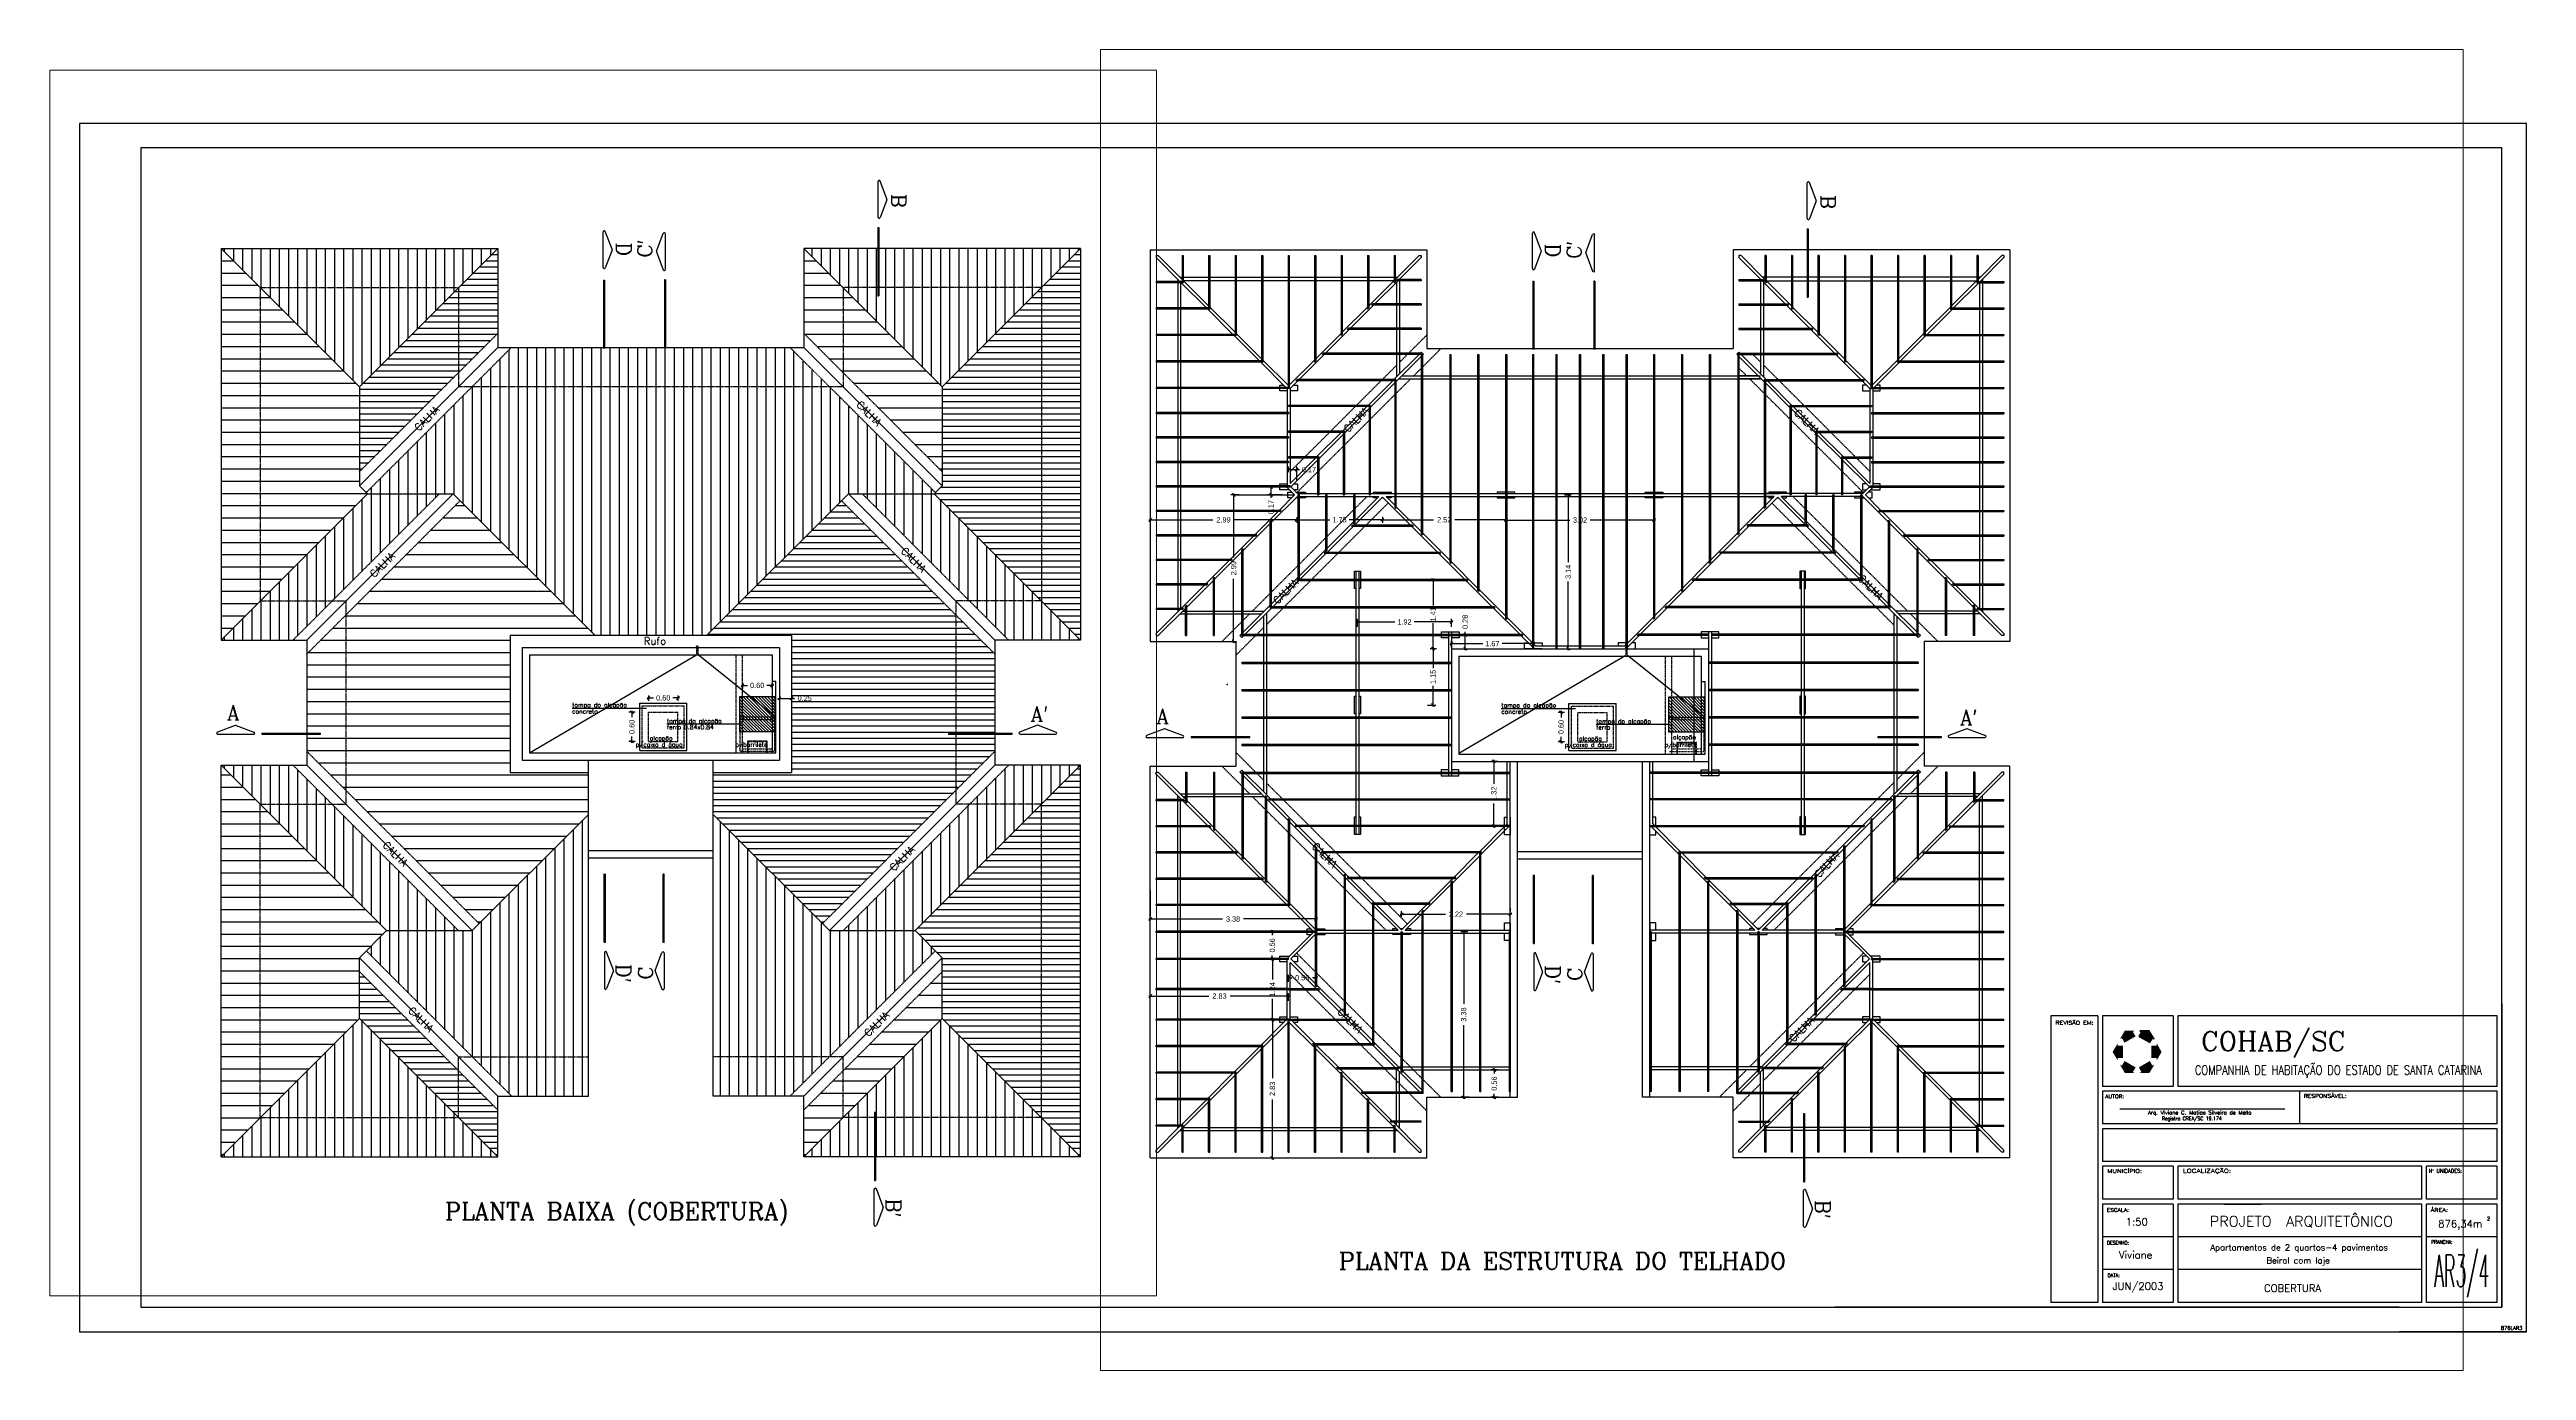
# Paper-space layout 'Layout1' of a CAD drawing. Extents: x -62 to 949, y 165 to 704.
# The model-space entities are those that its viewports show. They can reach past a viewport. Long polylines and large blocks are cut down to what shows.
import ezdxf
from ezdxf.enums import TextEntityAlignment as Align

# ---------------------------------------------------------------- set-up
doc = ezdxf.new("R2010")
doc.units = 0
doc.header["$LTSCALE"] = 2
doc.linetypes.add('DASHED2', pattern=[0.375, 0.25, -0.125])
doc.layers.get('0').update_dxf_attribs({"linetype": 'CONTINUOUS'})
doc.layers.get('DEFPOINTS').update_dxf_attribs({"linetype": 'CONTINUOUS'})
for name, color, linetype in [('COTAS', 244, 'CONTINUOUS'), ('LOGO', 7, 'CONTINUOUS'), ('MADEIRAMENTODETELHADO', 244, 'CONTINUOUS'), ('PAREDE', 7, 'CONTINUOUS'), ('SELO', 5, 'CONTINUOUS'), ('TELHADO', 30, 'CONTINUOUS'), ('TEXTO', 1, 'CONTINUOUS'), ('VIEW', 7, 'CONTINUOUS')]:
    doc.layers.add(name, color=color, linetype=linetype)
doc.styles.add('ROMANC', font='ROMANC.SHX')
doc.dimstyles.get("Standard").update_dxf_attribs({"dimtxt": 0.18, "dimasz": 0.18, "dimexe": 0.18, "dimexo": 0.0625, "dimgap": 0.09, "dimtad": 0, "dimtih": 1, "dimtoh": 1, "dimdec": 4, "dimzin": 0, "dimtxsty": 'STANDARD', "dimcen": 0.09, "dimazin": 3, "dimtfac": 1, "dimtdec": 4, "dimtofl": 0, "dimtmove": 0, "dimatfit": 3, "dimtolj": 1, "dimtzin": 0})

# ---------------------------------------------------------------- blocks, each defined once
blk = doc.blocks.new('_OBLIQUE')
at = {"color": 0, "linetype": 'BYBLOCK'}
blk.add_line((-0.5, -0.5), (0.5, 0.5), dxfattribs=at)
blk = doc.blocks.new('*D2')
at = {"color": 244, "linetype": 'BYBLOCK', "ltscale": 0.2}
for p, q in [((73.549, 59.111), (73.681, 59.111)), ((73.579, 59.162), (73.579, 59.051)), ((74.209, 59.111), (74.077, 59.111)), ((74.179, 59.162), (74.179, 59.051))]:
    blk.add_line(p, q, dxfattribs=at)
at = {"layer": 'DEFPOINTS', "color": 0, "linetype": 'BYBLOCK', "ltscale": 0.2}
for p in [(73.579, 60.002), (74.179, 60.002), (74.179, 59.111)]:
    blk.add_point(p, dxfattribs=at)
at = {"color": 244, "linetype": 'BYBLOCK', "ltscale": 0.2, "xscale": 0.06, "yscale": 0.06, "zscale": 0.06, "rotation": 180}
blk.add_blockref('_OBLIQUE', (73.579, 59.111), dxfattribs=at)
at = {"color": 244, "linetype": 'BYBLOCK', "ltscale": 0.2, "xscale": 0.06, "yscale": 0.06, "zscale": 0.06}
blk.add_blockref('_OBLIQUE', (74.179, 59.111), dxfattribs=at)
at = {"color": 30, "linetype": 'BYBLOCK', "ltscale": 0.2, "insert": (73.879, 59.111), "char_height": 0.108, "attachment_point": 5}
blk.add_mtext('\\A1;0.60', dxfattribs=at)
blk = doc.blocks.new('*D3')
at = {"color": 244, "linetype": 'BYBLOCK', "ltscale": 0.2}
for p, q in [((72.199, 58.979), (72.331, 58.979)), ((72.229, 59.032), (72.229, 58.919)), ((72.859, 58.979), (72.727, 58.979)), ((72.829, 59.032), (72.829, 58.919))]:
    blk.add_line(p, q, dxfattribs=at)
at = {"layer": 'DEFPOINTS', "color": 0, "linetype": 'BYBLOCK', "ltscale": 0.2}
for p in [(72.229, 59.872), (72.829, 59.872), (72.829, 58.979)]:
    blk.add_point(p, dxfattribs=at)
at = {"color": 244, "linetype": 'BYBLOCK', "ltscale": 0.2, "xscale": 0.06, "yscale": 0.06, "zscale": 0.06, "rotation": 180}
blk.add_blockref('_OBLIQUE', (72.229, 58.979), dxfattribs=at)
at = {"color": 244, "linetype": 'BYBLOCK', "ltscale": 0.2, "xscale": 0.06, "yscale": 0.06, "zscale": 0.06}
blk.add_blockref('_OBLIQUE', (72.829, 58.979), dxfattribs=at)
at = {"color": 30, "linetype": 'BYBLOCK', "ltscale": 0.2, "insert": (72.529, 58.979), "char_height": 0.108, "attachment_point": 5}
blk.add_mtext('\\A1;0.60', dxfattribs=at)
blk = doc.blocks.new('*D4')
at = {"color": 244, "linetype": 'BYBLOCK', "ltscale": 0.2}
for p, q in [((71.389, 60.472), (71.263, 60.472)), ((71.323, 60.502), (71.323, 60.37)), ((71.389, 59.872), (71.263, 59.872)), ((71.323, 59.842), (71.323, 59.974))]:
    blk.add_line(p, q, dxfattribs=at)
at = {"layer": 'DEFPOINTS', "color": 0, "linetype": 'BYBLOCK', "ltscale": 0.2}
for p in [(72.229, 60.472), (71.323, 59.872), (72.229, 59.872)]:
    blk.add_point(p, dxfattribs=at)
at = {"color": 244, "linetype": 'BYBLOCK', "ltscale": 0.2, "xscale": 0.06, "yscale": 0.06, "zscale": 0.06}
for p, rotation in [((71.323, 60.472), 90), ((71.323, 59.872), 270)]:
    blk.add_blockref('_OBLIQUE', p, dxfattribs=dict(at, rotation=rotation))
at = {"color": 30, "linetype": 'BYBLOCK', "ltscale": 0.2, "insert": (71.323, 60.172), "char_height": 0.108, "attachment_point": 5, "rotation": 90}
blk.add_mtext('\\A1;0.60', dxfattribs=at)
blk = doc.blocks.new('*X1')
at = {"color": 0, "linetype": 'CONTINUOUS'}
for p, q in [((163.056, -96.558), (163.066, -96.548)), ((163.066, -96.548), (163.1, -96.515)), ((163.066, -96.61), (163.116, -96.56)), ((163.116, -96.745), (163.347, -96.515)), ((163.116, -96.684), (163.285, -96.515)), ((163.116, -96.622), (163.223, -96.515)), ((163.116, -96.56), (163.162, -96.515)), ((163.153, -96.77), (163.409, -96.515)), ((163.215, -96.77), (163.471, -96.515)), ((163.277, -96.77), (163.533, -96.515)), ((163.339, -96.77), (163.595, -96.515)), ((163.401, -96.77), (163.657, -96.515)), ((163.463, -96.77), (163.716, -96.517)), ((163.525, -96.77), (163.716, -96.579)), ((163.716, -96.517), (163.718, -96.515)), ((163.716, -96.579), (163.766, -96.529)), ((163.716, -96.64), (163.766, -96.59)), ((163.766, -96.529), (163.776, -96.519)), ((163.766, -96.59), (163.776, -96.58)), ((163.056, -96.62), (163.066, -96.61)), ((163.056, -96.682), (163.066, -96.672)), ((163.056, -96.744), (163.066, -96.734)), ((163.056, -96.805), (163.066, -96.795)), ((163.056, -96.867), (163.103, -96.82)), ((163.056, -96.929), (163.116, -96.869)), ((163.056, -96.991), (163.116, -96.931)), ((163.056, -97.053), (163.116, -96.993)), ((163.056, -97.115), (163.116, -97.055)), ((163.066, -96.672), (163.116, -96.622)), ((163.066, -96.734), (163.116, -96.684)), ((163.066, -96.795), (163.116, -96.745)), ((163.103, -96.82), (163.153, -96.77)), ((163.116, -97.117), (163.413, -96.82)), ((163.116, -97.055), (163.351, -96.82)), ((163.116, -96.993), (163.289, -96.82)), ((163.116, -96.931), (163.227, -96.82)), ((163.116, -96.869), (163.165, -96.82)), ((163.116, -97.179), (163.475, -96.82)), ((163.122, -97.235), (163.536, -96.82)), ((163.165, -96.82), (163.215, -96.77)), ((163.184, -97.235), (163.598, -96.82)), ((163.227, -96.82), (163.277, -96.77)), ((163.246, -97.235), (163.66, -96.82)), ((163.289, -96.82), (163.339, -96.77)), ((163.308, -97.235), (163.716, -96.826)), ((163.351, -96.82), (163.401, -96.77)), ((163.37, -97.235), (163.716, -96.888)), ((163.413, -96.82), (163.463, -96.77)), ((163.432, -97.235), (163.716, -96.95)), ((163.475, -96.82), (163.525, -96.77)), ((163.493, -97.235), (163.716, -97.012)), ((163.536, -96.82), (163.586, -96.77)), ((163.555, -97.235), (163.716, -97.074)), ((163.586, -96.77), (163.716, -96.64)), ((163.598, -96.82), (163.648, -96.77)), ((163.648, -96.77), (163.716, -96.702)), ((163.66, -96.82), (163.71, -96.77)), ((163.71, -96.77), (163.716, -96.764)), ((163.716, -96.702), (163.766, -96.652)), ((163.716, -96.764), (163.766, -96.714)), ((163.716, -96.826), (163.722, -96.82)), ((163.716, -96.888), (163.776, -96.828)), ((163.716, -96.95), (163.776, -96.89)), ((163.716, -97.012), (163.776, -96.952)), ((163.716, -97.074), (163.776, -97.014)), ((163.716, -97.135), (163.776, -97.075)), ((163.722, -96.82), (163.766, -96.776)), ((163.766, -96.652), (163.776, -96.642)), ((163.766, -96.714), (163.776, -96.704)), ((163.766, -96.776), (163.776, -96.766)), ((163.056, -97.177), (163.116, -97.117)), ((163.06, -97.235), (163.116, -97.179)), ((163.617, -97.235), (163.716, -97.135)), ((163.679, -97.235), (163.716, -97.197)), ((163.716, -97.197), (163.776, -97.137)), ((163.741, -97.235), (163.776, -97.199))]:
    blk.add_line(p, q, dxfattribs=at)
blk = doc.blocks.new('*D5')
at = {"color": 244, "linetype": 'BYBLOCK', "ltscale": 0.2}
for p, q in [((71.384, 59.532), (71.257, 59.532)), ((71.317, 59.562), (71.317, 59.43)), ((71.384, 58.932), (71.257, 58.932)), ((71.317, 58.902), (71.317, 59.034))]:
    blk.add_line(p, q, dxfattribs=at)
at = {"layer": 'DEFPOINTS', "color": 0, "linetype": 'BYBLOCK', "ltscale": 0.2}
for p in [(72.224, 59.532), (71.317, 58.932), (72.224, 58.932)]:
    blk.add_point(p, dxfattribs=at)
at = {"color": 244, "linetype": 'BYBLOCK', "ltscale": 0.2, "xscale": 0.06, "yscale": 0.06, "zscale": 0.06}
for p, rotation in [((71.317, 59.532), 90), ((71.317, 58.932), 270)]:
    blk.add_blockref('_OBLIQUE', p, dxfattribs=dict(at, rotation=rotation))
at = {"color": 30, "linetype": 'BYBLOCK', "ltscale": 0.2, "insert": (71.317, 59.232), "char_height": 0.108, "attachment_point": 5, "rotation": 90}
blk.add_mtext('\\A1;0.60', dxfattribs=at)
blk = doc.blocks.new('*D6')
at = {"color": 244, "linetype": 'BYBLOCK', "ltscale": 0.2}
for p, q in [((74.579, 60.242), (74.579, 59.815)), ((74.299, 59.875), (74.579, 59.875)), ((74.329, 60.012), (74.329, 59.815)), ((74.579, 59.875), (74.639, 59.875))]:
    blk.add_line(p, q, dxfattribs=at)
at = {"layer": 'DEFPOINTS', "color": 0, "linetype": 'BYBLOCK', "ltscale": 0.2}
for p in [(74.329, 60.852), (74.579, 61.082), (74.579, 59.875)]:
    blk.add_point(p, dxfattribs=at)
at = {"color": 244, "linetype": 'BYBLOCK', "ltscale": 0.2, "xscale": 0.06, "yscale": 0.06, "zscale": 0.06, "rotation": 180}
blk.add_blockref('_OBLIQUE', (74.329, 59.875), dxfattribs=at)
at = {"color": 244, "linetype": 'BYBLOCK', "ltscale": 0.2, "xscale": 0.06, "yscale": 0.06, "zscale": 0.06}
blk.add_blockref('_OBLIQUE', (74.579, 59.875), dxfattribs=at)
at = {"color": 30, "linetype": 'BYBLOCK', "ltscale": 0.2, "insert": (74.846, 59.875), "char_height": 0.108, "attachment_point": 5}
blk.add_mtext('\\A1;0.25', dxfattribs=at)
blk = doc.blocks.new('*X34')
at = {"color": 0, "ltscale": 0.2}
for p, q in [((80.352, 68.875), (80.479, 68.875)), ((80.477, 69), (80.479, 69)), ((79.852, 68.375), (80.479, 68.375)), ((79.977, 68.5), (80.479, 68.5)), ((80.102, 68.625), (80.479, 68.625)), ((80.227, 68.75), (80.479, 68.75)), ((79.352, 67.875), (79.679, 67.875)), ((79.477, 68), (79.679, 68)), ((79.602, 68.125), (79.679, 68.125)), ((79.679, 68.125), (80.479, 68.125)), ((79.679, 68), (80.479, 68)), ((79.679, 67.875), (80.479, 67.875)), ((79.727, 68.25), (80.479, 68.25)), ((78.852, 67.375), (79.679, 67.375)), ((78.977, 67.5), (79.679, 67.5)), ((79.102, 67.625), (79.679, 67.625)), ((79.227, 67.75), (79.679, 67.75)), ((79.679, 67.75), (80.479, 67.75)), ((79.679, 67.625), (80.479, 67.625)), ((79.679, 67.5), (80.479, 67.5)), ((79.679, 67.375), (80.479, 67.375)), ((78.352, 66.875), (79.679, 66.875)), ((78.477, 67), (79.679, 67)), ((78.602, 67.125), (79.679, 67.125)), ((78.727, 67.25), (79.679, 67.25)), ((79.679, 67.25), (80.479, 67.25)), ((79.679, 67.125), (80.479, 67.125)), ((79.679, 67), (80.479, 67)), ((79.679, 66.875), (80.479, 66.875)), ((77.852, 66.375), (79.679, 66.375)), ((77.977, 66.5), (79.679, 66.5)), ((78.102, 66.625), (79.679, 66.625)), ((78.227, 66.75), (79.679, 66.75)), ((79.679, 66.75), (80.479, 66.75)), ((79.679, 66.625), (80.479, 66.625)), ((79.679, 66.5), (80.479, 66.5)), ((79.679, 66.375), (80.479, 66.375)), ((77.654, 66.125), (79.679, 66.125)), ((77.654, 66), (79.679, 66)), ((77.654, 65.875), (79.679, 65.875)), ((77.654, 65.75), (79.679, 65.75)), ((77.727, 66.25), (79.679, 66.25)), ((79.679, 66.25), (80.479, 66.25)), ((79.679, 66.125), (80.479, 66.125)), ((79.679, 66), (80.479, 66)), ((79.679, 65.875), (80.479, 65.875)), ((79.679, 65.75), (80.479, 65.75)), ((77.654, 65.625), (79.679, 65.625)), ((77.654, 65.5), (79.679, 65.5)), ((77.654, 65.375), (79.679, 65.375)), ((77.654, 65.25), (79.679, 65.25)), ((79.679, 65.625), (80.479, 65.625)), ((79.679, 65.5), (80.479, 65.5)), ((79.679, 65.375), (80.479, 65.375)), ((79.679, 65.25), (80.479, 65.25)), ((77.654, 65.125), (79.679, 65.125)), ((77.654, 65), (79.679, 65)), ((77.654, 64.875), (79.679, 64.875)), ((77.654, 64.75), (79.679, 64.75)), ((79.679, 65.125), (80.479, 65.125)), ((79.679, 65), (80.479, 65)), ((79.679, 64.875), (80.479, 64.875)), ((79.679, 64.75), (80.479, 64.75)), ((77.654, 64.625), (79.679, 64.625)), ((77.654, 64.5), (79.679, 64.5)), ((77.654, 64.375), (79.679, 64.375)), ((77.654, 64.25), (79.679, 64.25)), ((79.679, 64.625), (80.479, 64.625)), ((79.679, 64.5), (80.479, 64.5)), ((79.679, 64.375), (80.479, 64.375)), ((79.679, 64.25), (80.479, 64.25)), ((77.497, 64), (79.679, 64)), ((77.606, 63.875), (79.679, 63.875)), ((77.622, 64.125), (79.679, 64.125)), ((77.731, 63.75), (79.679, 63.75)), ((79.679, 64.125), (80.479, 64.125)), ((79.679, 64), (80.479, 64)), ((79.679, 63.875), (80.479, 63.875)), ((79.679, 63.75), (80.479, 63.75)), ((77.856, 63.625), (79.679, 63.625)), ((77.981, 63.5), (79.679, 63.5)), ((78.106, 63.375), (79.679, 63.375)), ((78.231, 63.25), (79.679, 63.25)), ((79.679, 63.625), (80.479, 63.625)), ((79.679, 63.5), (80.479, 63.5)), ((79.679, 63.375), (80.479, 63.375)), ((79.679, 63.25), (80.479, 63.25)), ((78.356, 63.125), (79.679, 63.125)), ((78.481, 63), (79.679, 63)), ((78.606, 62.875), (79.679, 62.875)), ((78.731, 62.75), (79.679, 62.75)), ((79.679, 63.125), (80.479, 63.125)), ((79.679, 63), (80.479, 63)), ((79.679, 62.875), (80.479, 62.875)), ((79.679, 62.75), (80.479, 62.75)), ((78.856, 62.625), (79.679, 62.625)), ((78.981, 62.5), (79.679, 62.5)), ((79.106, 62.375), (79.679, 62.375)), ((79.231, 62.25), (79.679, 62.25)), ((79.679, 62.625), (80.479, 62.625)), ((79.679, 62.5), (80.479, 62.5)), ((79.679, 62.375), (80.479, 62.375)), ((79.679, 62.25), (80.479, 62.25)), ((79.356, 62.125), (79.679, 62.125)), ((79.481, 62), (79.679, 62)), ((79.606, 61.875), (79.679, 61.875)), ((79.679, 62.125), (80.479, 62.125)), ((79.679, 62), (80.479, 62)), ((79.679, 61.875), (80.479, 61.875)), ((79.731, 61.75), (80.479, 61.75)), ((79.856, 61.625), (80.479, 61.625)), ((79.981, 61.5), (80.479, 61.5)), ((80.106, 61.375), (80.479, 61.375)), ((80.231, 61.25), (80.479, 61.25)), ((80.356, 61.125), (80.479, 61.125))]:
    blk.add_line(p, q, dxfattribs=at)
blk = doc.blocks.new('*X35')
at = {"color": 0, "ltscale": 0.2}
for p, q in [((68.452, 68.875), (68.579, 68.875)), ((68.577, 69), (68.579, 69)), ((67.952, 68.375), (68.579, 68.375)), ((68.077, 68.5), (68.579, 68.5)), ((68.202, 68.625), (68.579, 68.625)), ((68.327, 68.75), (68.579, 68.75)), ((67.452, 67.875), (67.779, 67.875)), ((67.577, 68), (67.779, 68)), ((67.702, 68.125), (67.779, 68.125)), ((67.779, 68.125), (68.579, 68.125)), ((67.779, 68), (68.579, 68)), ((67.779, 67.875), (68.579, 67.875)), ((67.827, 68.25), (68.579, 68.25)), ((66.952, 67.375), (67.779, 67.375)), ((67.077, 67.5), (67.779, 67.5)), ((67.202, 67.625), (67.779, 67.625)), ((67.327, 67.75), (67.779, 67.75)), ((67.779, 67.75), (68.579, 67.75)), ((67.779, 67.625), (68.579, 67.625)), ((67.779, 67.5), (68.579, 67.5)), ((67.779, 67.375), (68.579, 67.375)), ((66.452, 66.875), (67.779, 66.875)), ((66.577, 67), (67.779, 67)), ((66.702, 67.125), (67.779, 67.125)), ((66.827, 67.25), (67.779, 67.25)), ((67.779, 67.25), (68.564, 67.25)), ((67.779, 67.125), (68.439, 67.125)), ((67.779, 67), (68.314, 67)), ((67.779, 66.875), (68.189, 66.875)), ((65.952, 66.375), (67.689, 66.375)), ((66.077, 66.5), (67.779, 66.5)), ((66.202, 66.625), (67.779, 66.625)), ((66.327, 66.75), (67.779, 66.75)), ((67.779, 66.75), (68.064, 66.75)), ((67.779, 66.625), (67.939, 66.625)), ((67.779, 66.5), (67.814, 66.5)), ((65.754, 66.125), (67.439, 66.125)), ((65.754, 66), (67.314, 66)), ((65.754, 65.875), (67.189, 65.875)), ((65.754, 65.75), (67.064, 65.75)), ((65.827, 66.25), (67.564, 66.25)), ((65.754, 65.625), (66.939, 65.625)), ((65.754, 65.5), (66.814, 65.5)), ((65.754, 65.375), (66.689, 65.375)), ((65.754, 65.25), (66.564, 65.25)), ((65.754, 65.125), (66.439, 65.125)), ((65.754, 65), (66.314, 65)), ((65.754, 64.875), (66.189, 64.875)), ((65.754, 64.75), (66.064, 64.75)), ((65.754, 64.625), (65.939, 64.625)), ((65.754, 64.5), (65.814, 64.5)), ((75.497, 63.75), (75.698, 63.75)), ((74.997, 63.25), (76.198, 63.25)), ((75.122, 63.375), (76.073, 63.375)), ((75.247, 63.5), (75.948, 63.5)), ((75.372, 63.625), (75.823, 63.625)), ((74.497, 62.75), (76.698, 62.75)), ((74.622, 62.875), (76.573, 62.875)), ((74.747, 63), (76.448, 63)), ((74.872, 63.125), (76.323, 63.125)), ((73.997, 62.25), (77.198, 62.25)), ((74.122, 62.375), (77.073, 62.375)), ((74.247, 62.5), (76.948, 62.5)), ((74.372, 62.625), (76.823, 62.625)), ((73.497, 61.75), (77.698, 61.75)), ((73.622, 61.875), (77.573, 61.875)), ((73.747, 62), (77.448, 62)), ((73.872, 62.125), (77.323, 62.125)), ((72.997, 61.25), (77.929, 61.25)), ((73.122, 61.375), (77.929, 61.375)), ((73.247, 61.5), (77.929, 61.5)), ((73.372, 61.625), (77.823, 61.625)), ((77.929, 61.5), (77.948, 61.5)), ((77.929, 61.375), (78.073, 61.375)), ((77.929, 61.25), (78.198, 61.25)), ((72.872, 61.125), (77.929, 61.125)), ((74.579, 61), (77.929, 61)), ((74.579, 60.875), (77.929, 60.875)), ((74.579, 60.75), (77.929, 60.75)), ((77.929, 61.125), (78.323, 61.125)), ((77.929, 61), (78.448, 61)), ((77.929, 60.875), (78.573, 60.875)), ((77.929, 60.75), (78.698, 60.75)), ((74.579, 60.625), (77.929, 60.625)), ((74.579, 60.5), (77.929, 60.5)), ((74.579, 60.375), (77.929, 60.375)), ((74.579, 60.25), (77.929, 60.25)), ((77.929, 60.625), (78.729, 60.625)), ((77.929, 60.5), (78.729, 60.5)), ((77.929, 60.375), (78.729, 60.375)), ((77.929, 60.25), (78.729, 60.25)), ((74.579, 60.125), (77.929, 60.125)), ((74.579, 60), (77.929, 60)), ((74.579, 59.875), (77.929, 59.875)), ((74.579, 59.75), (77.929, 59.75)), ((77.929, 60.125), (78.729, 60.125)), ((77.929, 60), (78.729, 60)), ((77.929, 59.875), (78.729, 59.875)), ((77.929, 59.75), (78.729, 59.75)), ((74.579, 59.625), (77.929, 59.625)), ((74.579, 59.5), (77.929, 59.5)), ((74.579, 59.375), (77.929, 59.375)), ((74.579, 59.25), (77.929, 59.25)), ((77.929, 59.625), (78.729, 59.625)), ((77.929, 59.5), (78.729, 59.5)), ((77.929, 59.375), (78.729, 59.375)), ((77.929, 59.25), (78.729, 59.25)), ((74.579, 59.125), (77.929, 59.125)), ((74.579, 59), (77.929, 59)), ((74.579, 58.875), (77.929, 58.875)), ((74.579, 58.75), (77.929, 58.75)), ((77.929, 59.125), (78.729, 59.125)), ((72.979, 58.25), (77.929, 58.25)), ((74.579, 58.625), (77.929, 58.625)), ((74.579, 58.5), (77.929, 58.5)), ((74.579, 58.375), (77.929, 58.375)), ((80.277, 58.25), (80.479, 58.25)), ((80.402, 58.375), (80.479, 58.375)), ((72.979, 58.125), (77.929, 58.125)), ((72.979, 58), (77.929, 58)), ((72.979, 57.875), (77.869, 57.875)), ((72.979, 57.75), (77.744, 57.75)), ((79.777, 57.75), (80.479, 57.75)), ((79.902, 57.875), (80.479, 57.875)), ((80.027, 58), (80.479, 58)), ((80.152, 58.125), (80.479, 58.125)), ((72.979, 57.625), (77.619, 57.625)), ((72.979, 57.5), (77.494, 57.5)), ((73.046, 57.375), (77.369, 57.375)), ((73.171, 57.25), (77.244, 57.25)), ((79.277, 57.25), (79.679, 57.25)), ((79.402, 57.375), (79.679, 57.375)), ((79.527, 57.5), (79.679, 57.5)), ((79.652, 57.625), (79.679, 57.625)), ((79.679, 57.625), (80.479, 57.625)), ((79.679, 57.5), (80.479, 57.5)), ((79.679, 57.375), (80.479, 57.375)), ((79.679, 57.25), (80.479, 57.25)), ((73.296, 57.125), (77.119, 57.125)), ((73.421, 57), (76.994, 57)), ((73.546, 56.875), (76.869, 56.875)), ((73.671, 56.75), (76.744, 56.75)), ((78.777, 56.75), (79.679, 56.75)), ((78.902, 56.875), (79.679, 56.875)), ((79.027, 57), (79.679, 57)), ((79.152, 57.125), (79.679, 57.125)), ((79.679, 57.125), (80.479, 57.125)), ((79.679, 57), (80.479, 57)), ((79.679, 56.875), (80.479, 56.875)), ((79.679, 56.75), (80.479, 56.75)), ((73.796, 56.625), (76.619, 56.625)), ((73.921, 56.5), (76.494, 56.5)), ((74.046, 56.375), (76.369, 56.375)), ((74.171, 56.25), (76.244, 56.25)), ((78.277, 56.25), (79.679, 56.25)), ((78.402, 56.375), (79.679, 56.375)), ((78.527, 56.5), (79.679, 56.5)), ((78.652, 56.625), (79.679, 56.625)), ((79.679, 56.625), (80.479, 56.625)), ((79.679, 56.5), (80.479, 56.5)), ((79.679, 56.375), (80.479, 56.375)), ((79.679, 56.25), (80.479, 56.25)), ((74.296, 56.125), (76.119, 56.125)), ((74.421, 56), (75.994, 56)), ((74.546, 55.875), (75.869, 55.875)), ((74.671, 55.75), (75.744, 55.75)), ((77.777, 55.75), (79.679, 55.75)), ((77.902, 55.875), (79.679, 55.875)), ((78.027, 56), (79.679, 56)), ((78.152, 56.125), (79.679, 56.125)), ((79.679, 56.125), (80.479, 56.125)), ((79.679, 56), (80.479, 56)), ((79.679, 55.875), (80.479, 55.875)), ((79.679, 55.75), (80.479, 55.75)), ((74.796, 55.625), (75.619, 55.625)), ((74.921, 55.5), (75.494, 55.5)), ((75.046, 55.375), (75.369, 55.375)), ((75.171, 55.25), (75.244, 55.25)), ((77.277, 55.25), (79.679, 55.25)), ((77.402, 55.375), (79.679, 55.375)), ((77.527, 55.5), (79.679, 55.5)), ((77.652, 55.625), (79.679, 55.625)), ((79.679, 55.625), (80.479, 55.625)), ((79.679, 55.5), (80.479, 55.5)), ((79.679, 55.375), (80.479, 55.375)), ((79.679, 55.25), (80.479, 55.25)), ((77.152, 55.125), (79.679, 55.125)), ((77.171, 55), (79.679, 55)), ((77.296, 54.875), (79.679, 54.875)), ((77.421, 54.75), (79.679, 54.75)), ((77.546, 54.625), (79.679, 54.625)), ((79.679, 55.125), (80.479, 55.125)), ((79.679, 55), (80.479, 55)), ((79.679, 54.875), (80.479, 54.875)), ((79.679, 54.75), (80.479, 54.75)), ((79.679, 54.625), (80.479, 54.625)), ((65.754, 54.125), (65.863, 54.125)), ((77.654, 54.5), (79.679, 54.5)), ((77.654, 54.375), (79.679, 54.375)), ((77.654, 54.25), (79.679, 54.25)), ((77.654, 54.125), (79.679, 54.125)), ((79.679, 54.5), (80.479, 54.5)), ((79.679, 54.375), (80.479, 54.375)), ((79.679, 54.25), (80.479, 54.25)), ((79.679, 54.125), (80.479, 54.125)), ((65.754, 54), (65.988, 54)), ((65.754, 53.875), (66.113, 53.875)), ((65.754, 53.75), (66.238, 53.75)), ((65.754, 53.625), (66.363, 53.625)), ((77.654, 54), (79.679, 54)), ((77.654, 53.875), (79.679, 53.875)), ((77.654, 53.75), (79.679, 53.75)), ((77.654, 53.625), (79.679, 53.625)), ((79.679, 54), (80.479, 54)), ((79.679, 53.875), (80.479, 53.875)), ((79.679, 53.75), (80.479, 53.75)), ((79.679, 53.625), (80.479, 53.625)), ((65.754, 53.5), (66.488, 53.5)), ((65.754, 53.375), (66.613, 53.375)), ((65.781, 53.25), (66.738, 53.25)), ((65.906, 53.125), (66.863, 53.125)), ((77.654, 53.5), (79.679, 53.5)), ((77.654, 53.375), (79.679, 53.375)), ((77.681, 53.25), (79.679, 53.25)), ((77.806, 53.125), (79.679, 53.125)), ((79.679, 53.5), (80.479, 53.5)), ((79.679, 53.375), (80.479, 53.375)), ((79.679, 53.25), (80.479, 53.25)), ((79.679, 53.125), (80.479, 53.125)), ((66.031, 53), (66.988, 53)), ((66.156, 52.875), (67.113, 52.875)), ((66.281, 52.75), (67.238, 52.75)), ((66.406, 52.625), (67.363, 52.625)), ((77.931, 53), (79.679, 53)), ((78.056, 52.875), (79.679, 52.875)), ((78.181, 52.75), (79.679, 52.75)), ((78.306, 52.625), (79.679, 52.625)), ((79.679, 53), (80.479, 53)), ((79.679, 52.875), (80.479, 52.875)), ((79.679, 52.75), (80.479, 52.75)), ((79.679, 52.625), (80.479, 52.625)), ((66.531, 52.5), (67.488, 52.5)), ((66.656, 52.375), (67.613, 52.375)), ((66.781, 52.25), (67.738, 52.25)), ((66.906, 52.125), (67.779, 52.125)), ((67.779, 52.125), (67.863, 52.125)), ((78.431, 52.5), (79.679, 52.5)), ((78.556, 52.375), (79.679, 52.375)), ((78.681, 52.25), (79.679, 52.25)), ((78.806, 52.125), (79.679, 52.125)), ((79.679, 52.5), (80.479, 52.5)), ((79.679, 52.375), (80.479, 52.375)), ((79.679, 52.25), (80.479, 52.25)), ((79.679, 52.125), (80.479, 52.125)), ((67.031, 52), (67.779, 52)), ((67.156, 51.875), (67.779, 51.875)), ((67.281, 51.75), (67.779, 51.75)), ((67.406, 51.625), (67.779, 51.625)), ((67.779, 52), (67.988, 52)), ((67.779, 51.875), (68.113, 51.875)), ((67.779, 51.75), (68.238, 51.75)), ((67.779, 51.625), (68.363, 51.625)), ((78.931, 52), (79.679, 52)), ((79.056, 51.875), (79.679, 51.875)), ((79.181, 51.75), (79.679, 51.75)), ((79.306, 51.625), (79.679, 51.625)), ((79.679, 52), (80.479, 52)), ((79.679, 51.875), (80.479, 51.875)), ((79.679, 51.75), (80.479, 51.75)), ((79.679, 51.625), (80.479, 51.625)), ((67.531, 51.5), (67.779, 51.5)), ((67.656, 51.375), (67.779, 51.375)), ((67.779, 51.5), (68.488, 51.5)), ((67.779, 51.375), (68.579, 51.375)), ((67.781, 51.25), (68.579, 51.25)), ((67.906, 51.125), (68.579, 51.125)), ((79.431, 51.5), (79.679, 51.5)), ((79.556, 51.375), (79.679, 51.375)), ((79.679, 51.5), (80.479, 51.5)), ((79.679, 51.375), (80.479, 51.375)), ((79.681, 51.25), (80.479, 51.25)), ((79.806, 51.125), (80.479, 51.125)), ((68.031, 51), (68.579, 51)), ((68.156, 50.875), (68.579, 50.875)), ((68.281, 50.75), (68.579, 50.75)), ((68.406, 50.625), (68.579, 50.625)), ((79.931, 51), (80.479, 51)), ((80.056, 50.875), (80.479, 50.875)), ((80.181, 50.75), (80.479, 50.75)), ((80.306, 50.625), (80.479, 50.625)), ((68.531, 50.5), (68.579, 50.5)), ((80.431, 50.5), (80.479, 50.5))]:
    blk.add_line(p, q, dxfattribs=at)
blk = doc.blocks.new('*X36')
at = {"color": 0, "ltscale": 0.2}
for p, q in [((77.929, 59), (78.729, 59)), ((77.929, 58.875), (78.729, 58.875)), ((77.929, 58.75), (78.729, 58.75)), ((77.929, 58.625), (78.619, 58.625)), ((77.929, 58.5), (78.494, 58.5)), ((77.929, 58.375), (78.369, 58.375)), ((77.929, 58.25), (78.244, 58.25)), ((77.929, 58.125), (78.119, 58.125)), ((77.929, 58), (77.994, 58))]:
    blk.add_line(p, q, dxfattribs=at)
blk = doc.blocks.new('*X37')
at = {"color": 0, "ltscale": 0.2}
for p, q in [((63, 68.931), (63, 69.002)), ((63.187, 68.744), (63.187, 69.002)), ((63.375, 68.556), (63.375, 69.002)), ((63.562, 68.369), (63.562, 69.002)), ((63.75, 68.202), (63.75, 69.002)), ((63.937, 68.202), (63.937, 69.002)), ((64.125, 68.202), (64.125, 69.002)), ((64.312, 68.202), (64.312, 69.002)), ((64.5, 68.202), (64.5, 69.002)), ((64.687, 68.202), (64.687, 69.002)), ((64.875, 68.202), (64.875, 69.002)), ((65.062, 68.202), (65.062, 69.002)), ((65.25, 68.202), (65.25, 69.002)), ((65.437, 68.202), (65.437, 69.002)), ((65.625, 68.202), (65.625, 69.002)), ((65.812, 68.202), (65.812, 69.002)), ((66, 68.202), (66, 69.002)), ((66.187, 68.202), (66.187, 69.002)), ((66.375, 68.202), (66.375, 69.002)), ((66.562, 68.202), (66.562, 69.002)), ((66.75, 68.202), (66.75, 69.002)), ((66.937, 68.202), (66.937, 69.002)), ((67.125, 68.202), (67.125, 69.002)), ((67.312, 68.202), (67.312, 69.002)), ((67.5, 68.202), (67.5, 69.002)), ((67.687, 68.202), (67.687, 69.002)), ((67.875, 68.298), (67.875, 69.002)), ((68.062, 68.486), (68.062, 69.002)), ((68.25, 68.673), (68.25, 69.002)), ((68.437, 68.861), (68.437, 69.002)), ((75, 68.831), (75, 69.002)), ((75.187, 68.644), (75.187, 69.002)), ((75.375, 68.456), (75.375, 69.002)), ((75.562, 68.269), (75.562, 69.002)), ((75.75, 68.202), (75.75, 69.002)), ((75.937, 68.202), (75.937, 69.002)), ((76.125, 68.202), (76.125, 69.002)), ((76.312, 68.202), (76.312, 69.002)), ((76.5, 68.202), (76.5, 69.002)), ((76.687, 68.202), (76.687, 69.002)), ((76.875, 68.202), (76.875, 69.002)), ((77.062, 68.202), (77.062, 69.002)), ((77.25, 68.202), (77.25, 69.002)), ((77.437, 68.202), (77.437, 69.002)), ((77.625, 68.202), (77.625, 69.002)), ((77.812, 68.202), (77.812, 69.002)), ((78, 68.202), (78, 69.002)), ((78.187, 68.202), (78.187, 69.002)), ((78.375, 68.202), (78.375, 69.002)), ((78.562, 68.202), (78.562, 69.002)), ((78.75, 68.202), (78.75, 69.002)), ((78.937, 68.202), (78.937, 69.002)), ((79.125, 68.202), (79.125, 69.002)), ((79.312, 68.202), (79.312, 69.002)), ((79.5, 68.202), (79.5, 69.002)), ((79.687, 68.211), (79.687, 69.002)), ((79.875, 68.398), (79.875, 69.002)), ((80.062, 68.586), (80.062, 69.002)), ((80.25, 68.773), (80.25, 69.002)), ((80.437, 68.961), (80.437, 69.002)), ((63.75, 68.181), (63.75, 68.202)), ((63.937, 67.994), (63.937, 68.202)), ((64.125, 67.806), (64.125, 68.202)), ((64.312, 67.619), (64.312, 68.202)), ((64.5, 67.431), (64.5, 68.202)), ((64.687, 67.244), (64.687, 68.202)), ((64.875, 67.056), (64.875, 68.202)), ((65.062, 66.869), (65.062, 68.202)), ((65.25, 66.681), (65.25, 68.202)), ((65.437, 66.494), (65.437, 68.202)), ((65.625, 66.306), (65.625, 68.202)), ((65.812, 66.236), (65.812, 68.202)), ((66, 66.423), (66, 68.202)), ((66.187, 66.611), (66.187, 68.202)), ((66.375, 66.798), (66.375, 68.202)), ((66.562, 66.986), (66.562, 68.202)), ((66.75, 67.173), (66.75, 68.202)), ((66.937, 67.361), (66.937, 68.202)), ((67.125, 67.548), (67.125, 68.202)), ((67.312, 67.736), (67.312, 68.202)), ((67.5, 67.923), (67.5, 68.202)), ((67.687, 68.111), (67.687, 68.202)), ((75.75, 68.081), (75.75, 68.202)), ((75.937, 67.894), (75.937, 68.202)), ((76.125, 67.706), (76.125, 68.202)), ((76.312, 67.519), (76.312, 68.202)), ((76.5, 67.331), (76.5, 68.202)), ((76.687, 67.144), (76.687, 68.202)), ((76.875, 66.956), (76.875, 68.202)), ((77.062, 66.769), (77.062, 68.202)), ((77.25, 66.581), (77.25, 68.202)), ((77.437, 66.394), (77.437, 68.202)), ((77.625, 66.206), (77.625, 68.202)), ((77.812, 66.336), (77.812, 68.202)), ((78, 66.523), (78, 68.202)), ((78.187, 66.711), (78.187, 68.202)), ((78.375, 66.898), (78.375, 68.202)), ((78.562, 67.086), (78.562, 68.202)), ((78.75, 67.273), (78.75, 68.202)), ((78.937, 67.461), (78.937, 68.202)), ((79.125, 67.648), (79.125, 68.202)), ((79.312, 67.836), (79.312, 68.202)), ((79.5, 68.023), (79.5, 68.202)), ((63, 58.381), (63, 58.452)), ((63.187, 58.194), (63.187, 58.452)), ((63.375, 58.006), (63.375, 58.452)), ((63.562, 57.819), (63.562, 58.452)), ((63.75, 57.652), (63.75, 58.452)), ((63.937, 57.652), (63.937, 58.452)), ((64.125, 57.652), (64.125, 58.452)), ((64.312, 57.652), (64.312, 58.452)), ((64.5, 57.652), (64.5, 58.348)), ((64.687, 57.652), (64.687, 58.161)), ((78.75, 57.652), (78.75, 58.19)), ((78.937, 57.652), (78.937, 58.378)), ((79.125, 57.652), (79.125, 58.452)), ((79.312, 57.652), (79.312, 58.452)), ((79.5, 57.652), (79.5, 58.452)), ((79.687, 57.661), (79.687, 58.452)), ((79.875, 57.848), (79.875, 58.452)), ((80.062, 58.036), (80.062, 58.452)), ((80.25, 58.223), (80.25, 58.452)), ((80.437, 58.411), (80.437, 58.452)), ((64.875, 57.652), (64.875, 57.973)), ((65.062, 57.652), (65.062, 57.786)), ((78.375, 57.652), (78.375, 57.815)), ((78.562, 57.652), (78.562, 58.003)), ((63.75, 57.631), (63.75, 57.652)), ((63.937, 57.444), (63.937, 57.652)), ((64.125, 57.256), (64.125, 57.652)), ((64.312, 57.069), (64.312, 57.652)), ((64.5, 56.881), (64.5, 57.652)), ((64.687, 56.694), (64.687, 57.652)), ((64.875, 56.506), (64.875, 57.652)), ((65.062, 56.319), (65.062, 57.652)), ((65.25, 56.131), (65.25, 57.598)), ((65.437, 55.944), (65.437, 57.411)), ((65.625, 55.756), (65.625, 57.223)), ((77.812, 55.786), (77.812, 57.253)), ((78, 55.973), (78, 57.44)), ((78.187, 56.161), (78.187, 57.628)), ((78.375, 56.348), (78.375, 57.652)), ((78.562, 56.536), (78.562, 57.652)), ((78.75, 56.723), (78.75, 57.652)), ((78.937, 56.911), (78.937, 57.652)), ((79.125, 57.098), (79.125, 57.652)), ((79.312, 57.286), (79.312, 57.652)), ((79.5, 57.473), (79.5, 57.652)), ((65.812, 55.569), (65.812, 57.036)), ((66, 55.381), (66, 56.848)), ((66.187, 55.194), (66.187, 56.661)), ((77.25, 55.223), (77.25, 56.69)), ((77.437, 55.411), (77.437, 56.878)), ((77.625, 55.598), (77.625, 57.065)), ((66.375, 55.072), (66.375, 56.473)), ((66.562, 55.072), (66.562, 56.286)), ((76.875, 55.072), (76.875, 56.315)), ((77.062, 55.072), (77.062, 56.503)), ((66.75, 55.072), (66.75, 56.098)), ((66.937, 55.072), (66.937, 55.911)), ((67.125, 55.072), (67.125, 55.723)), ((76.312, 55.072), (76.312, 55.753)), ((76.5, 55.072), (76.5, 55.94)), ((76.687, 55.072), (76.687, 56.128)), ((67.312, 55.072), (67.312, 55.536)), ((67.5, 55.072), (67.5, 55.348)), ((67.687, 55.072), (67.687, 55.161)), ((75.75, 55.072), (75.75, 55.19)), ((75.937, 55.072), (75.937, 55.378)), ((76.125, 55.072), (76.125, 55.565)), ((65.625, 51.252), (65.625, 53.148)), ((65.812, 51.252), (65.812, 53.219)), ((77.625, 51.252), (77.625, 53.248)), ((77.812, 51.252), (77.812, 53.119)), ((65.25, 51.252), (65.25, 52.773)), ((65.437, 51.252), (65.437, 52.961)), ((66, 51.252), (66, 53.031)), ((66.187, 51.252), (66.187, 52.844)), ((66.375, 51.252), (66.375, 52.656)), ((77.062, 51.252), (77.062, 52.686)), ((77.25, 51.252), (77.25, 52.873)), ((77.437, 51.252), (77.437, 53.061)), ((78, 51.252), (78, 52.931)), ((78.187, 51.252), (78.187, 52.744)), ((64.687, 51.252), (64.687, 52.211)), ((64.875, 51.252), (64.875, 52.398)), ((65.062, 51.252), (65.062, 52.586)), ((66.562, 51.252), (66.562, 52.469)), ((66.75, 51.252), (66.75, 52.281)), ((66.937, 51.252), (66.937, 52.094)), ((76.5, 51.252), (76.5, 52.123)), ((76.687, 51.252), (76.687, 52.311)), ((76.875, 51.252), (76.875, 52.498)), ((78.375, 51.252), (78.375, 52.556)), ((78.562, 51.252), (78.562, 52.369)), ((78.75, 51.252), (78.75, 52.181)), ((64.125, 51.252), (64.125, 51.648)), ((64.312, 51.252), (64.312, 51.836)), ((64.5, 51.252), (64.5, 52.023)), ((67.125, 51.252), (67.125, 51.906)), ((67.312, 51.252), (67.312, 51.719)), ((76.125, 51.252), (76.125, 51.748)), ((76.312, 51.252), (76.312, 51.936)), ((78.937, 51.252), (78.937, 51.994)), ((79.125, 51.252), (79.125, 51.806)), ((79.312, 51.252), (79.312, 51.619)), ((63.562, 50.452), (63.562, 51.086)), ((63.75, 51.252), (63.75, 51.273)), ((63.75, 50.452), (63.75, 51.252)), ((63.937, 50.452), (63.937, 51.252)), ((63.937, 51.252), (63.937, 51.461)), ((64.125, 50.452), (64.125, 51.252)), ((64.312, 50.452), (64.312, 51.252)), ((64.5, 50.452), (64.5, 51.252)), ((64.687, 50.452), (64.687, 51.252)), ((64.875, 50.452), (64.875, 51.252)), ((65.062, 50.452), (65.062, 51.252)), ((65.25, 50.452), (65.25, 51.252)), ((65.437, 50.452), (65.437, 51.252)), ((65.625, 50.452), (65.625, 51.252)), ((65.812, 50.452), (65.812, 51.252)), ((66, 50.452), (66, 51.252)), ((66.187, 50.452), (66.187, 51.252)), ((66.375, 50.452), (66.375, 51.252)), ((66.562, 50.452), (66.562, 51.252)), ((66.75, 50.452), (66.75, 51.252)), ((66.937, 50.452), (66.937, 51.252)), ((67.125, 50.452), (67.125, 51.252)), ((67.312, 50.452), (67.312, 51.252)), ((67.5, 51.252), (67.5, 51.531)), ((67.5, 50.452), (67.5, 51.252)), ((67.687, 51.252), (67.687, 51.344)), ((67.687, 50.452), (67.687, 51.252)), ((67.875, 50.452), (67.875, 51.156)), ((75.562, 50.452), (75.562, 51.186)), ((75.75, 51.252), (75.75, 51.373)), ((75.75, 50.452), (75.75, 51.252)), ((75.937, 51.252), (75.937, 51.561)), ((75.937, 50.452), (75.937, 51.252)), ((76.125, 50.452), (76.125, 51.252)), ((76.312, 50.452), (76.312, 51.252)), ((76.5, 50.452), (76.5, 51.252)), ((76.687, 50.452), (76.687, 51.252)), ((76.875, 50.452), (76.875, 51.252)), ((77.062, 50.452), (77.062, 51.252)), ((77.25, 50.452), (77.25, 51.252)), ((77.437, 50.452), (77.437, 51.252)), ((77.625, 50.452), (77.625, 51.252)), ((77.812, 50.452), (77.812, 51.252)), ((78, 50.452), (78, 51.252)), ((78.187, 50.452), (78.187, 51.252)), ((78.375, 50.452), (78.375, 51.252)), ((78.562, 50.452), (78.562, 51.252)), ((78.75, 50.452), (78.75, 51.252)), ((78.937, 50.452), (78.937, 51.252)), ((79.125, 50.452), (79.125, 51.252)), ((79.312, 50.452), (79.312, 51.252)), ((79.5, 51.252), (79.5, 51.431)), ((79.5, 50.452), (79.5, 51.252)), ((79.687, 50.452), (79.687, 51.244)), ((63.187, 50.452), (63.187, 50.711)), ((63.375, 50.452), (63.375, 50.898)), ((68.062, 50.452), (68.062, 50.969)), ((68.25, 50.452), (68.25, 50.781)), ((68.437, 50.452), (68.437, 50.594)), ((75, 50.452), (75, 50.623)), ((75.187, 50.452), (75.187, 50.811)), ((75.375, 50.452), (75.375, 50.998)), ((79.875, 50.452), (79.875, 51.056)), ((80.062, 50.452), (80.062, 50.869)), ((80.25, 50.452), (80.25, 50.681)), ((63, 50.452), (63, 50.523)), ((80.437, 50.452), (80.437, 50.494))]:
    blk.add_line(p, q, dxfattribs=at)
blk = doc.blocks.new('*X38')
at = {"color": 0, "ltscale": 0.2}
for p, q in [((68.812, 66.182), (68.812, 66.933)), ((69, 66.182), (69, 66.982)), ((69.187, 66.182), (69.187, 66.982)), ((69.375, 66.182), (69.375, 66.982)), ((69.562, 66.182), (69.562, 66.982)), ((69.75, 66.182), (69.75, 66.982)), ((69.937, 66.182), (69.937, 66.982)), ((70.125, 66.182), (70.125, 66.982)), ((70.312, 66.182), (70.312, 66.982)), ((70.5, 66.182), (70.5, 66.982)), ((70.687, 66.182), (70.687, 66.982)), ((70.875, 66.182), (70.875, 66.982)), ((71.062, 66.182), (71.062, 66.982)), ((71.25, 66.182), (71.25, 66.982)), ((71.437, 66.182), (71.437, 66.982)), ((71.625, 66.182), (71.625, 66.982)), ((71.812, 66.182), (71.812, 66.982)), ((72, 66.182), (72, 66.982)), ((72.187, 66.182), (72.187, 66.982)), ((72.375, 66.182), (72.375, 66.982)), ((72.562, 66.182), (72.562, 66.982)), ((72.75, 66.182), (72.75, 66.982)), ((72.937, 66.182), (72.937, 66.982)), ((73.125, 66.182), (73.125, 66.982)), ((73.312, 66.182), (73.312, 66.982)), ((73.5, 66.182), (73.5, 66.982)), ((73.687, 66.182), (73.687, 66.982)), ((73.875, 66.182), (73.875, 66.982)), ((74.062, 66.182), (74.062, 66.982)), ((74.25, 66.182), (74.25, 66.982)), ((74.437, 66.182), (74.437, 66.982)), ((74.625, 66.182), (74.625, 66.903)), ((68.25, 66.182), (68.25, 66.37)), ((68.437, 66.182), (68.437, 66.558)), ((68.625, 66.182), (68.625, 66.745)), ((74.812, 66.182), (74.812, 66.716)), ((75, 66.182), (75, 66.528)), ((75.187, 66.182), (75.187, 66.341)), ((67.687, 63.974), (67.687, 65.808)), ((67.875, 63.786), (67.875, 65.995)), ((68.062, 66.182), (68.062, 66.183)), ((68.062, 63.599), (68.062, 66.182)), ((68.25, 63.411), (68.25, 66.182)), ((68.437, 63.224), (68.437, 66.182)), ((68.625, 63.036), (68.625, 66.182)), ((68.812, 62.849), (68.812, 66.182)), ((69, 62.661), (69, 66.182)), ((69.187, 62.474), (69.187, 66.182)), ((69.375, 62.286), (69.375, 66.182)), ((69.562, 62.099), (69.562, 66.182)), ((69.75, 61.911), (69.75, 66.182)), ((69.937, 61.724), (69.937, 66.182)), ((70.125, 61.536), (70.125, 66.182)), ((70.312, 61.349), (70.312, 66.182)), ((70.5, 61.161), (70.5, 66.182)), ((70.687, 61.102), (70.687, 66.182)), ((70.875, 61.102), (70.875, 66.182)), ((71.062, 61.102), (71.062, 66.182)), ((71.25, 61.102), (71.25, 66.182)), ((71.437, 61.102), (71.437, 66.182)), ((71.625, 61.102), (71.625, 66.182)), ((71.812, 61.102), (71.812, 66.182)), ((72, 61.102), (72, 66.182)), ((72.187, 61.102), (72.187, 66.182)), ((72.375, 61.102), (72.375, 66.182)), ((72.562, 61.102), (72.562, 66.182)), ((72.75, 61.102), (72.75, 66.182)), ((72.937, 61.191), (72.937, 66.182)), ((73.125, 61.378), (73.125, 66.182)), ((73.312, 61.566), (73.312, 66.182)), ((73.5, 61.753), (73.5, 66.182)), ((73.687, 61.941), (73.687, 66.182)), ((73.875, 62.128), (73.875, 66.182)), ((74.062, 62.316), (74.062, 66.182)), ((74.25, 62.503), (74.25, 66.182)), ((74.437, 62.691), (74.437, 66.182)), ((74.625, 62.878), (74.625, 66.182)), ((74.812, 63.066), (74.812, 66.182)), ((75, 63.253), (75, 66.182)), ((75.187, 63.441), (75.187, 66.182)), ((75.375, 63.628), (75.375, 66.153)), ((75.562, 63.816), (75.562, 65.966)), ((75.75, 63.992), (75.75, 65.778)), ((67.125, 63.992), (67.125, 65.245)), ((67.312, 63.992), (67.312, 65.433)), ((67.5, 63.992), (67.5, 65.62)), ((75.937, 63.992), (75.937, 65.591)), ((76.125, 63.992), (76.125, 65.403)), ((66.75, 63.992), (66.75, 64.87)), ((66.937, 63.992), (66.937, 65.058)), ((76.312, 63.992), (76.312, 65.216)), ((76.5, 63.992), (76.5, 65.028)), ((76.687, 63.992), (76.687, 64.841)), ((66.187, 63.992), (66.187, 64.308)), ((66.375, 63.992), (66.375, 64.495)), ((66.562, 63.992), (66.562, 64.683)), ((76.875, 63.992), (76.875, 64.653)), ((77.062, 63.992), (77.062, 64.466)), ((77.25, 63.992), (77.25, 64.278)), ((66, 63.992), (66, 64.12)), ((77.437, 63.992), (77.437, 64.091)), ((70.312, 52.492), (70.312, 57.325)), ((73.125, 52.492), (73.125, 57.296)), ((69.75, 52.492), (69.75, 56.762)), ((69.937, 52.492), (69.937, 56.95)), ((70.125, 52.492), (70.125, 57.137)), ((73.312, 52.492), (73.312, 57.108)), ((73.5, 52.492), (73.5, 56.921)), ((73.687, 52.492), (73.687, 56.733)), ((69.187, 52.492), (69.187, 56.2)), ((69.375, 52.492), (69.375, 56.387)), ((69.562, 52.492), (69.562, 56.575)), ((73.875, 52.492), (73.875, 56.546)), ((74.062, 52.492), (74.062, 56.358)), ((74.25, 52.492), (74.25, 56.171)), ((68.625, 52.492), (68.625, 55.637)), ((68.812, 52.492), (68.812, 55.825)), ((69, 52.492), (69, 56.012)), ((74.437, 52.492), (74.437, 55.983)), ((74.625, 52.492), (74.625, 55.796)), ((68.25, 52.492), (68.25, 55.262)), ((68.437, 52.492), (68.437, 55.45)), ((74.812, 52.492), (74.812, 55.608)), ((75, 52.492), (75, 55.421)), ((75.187, 52.492), (75.187, 55.233)), ((66, 54.553), (66, 54.762)), ((66.187, 54.366), (66.187, 54.95)), ((66.375, 54.178), (66.375, 55.072)), ((66.562, 53.991), (66.562, 55.072)), ((66.75, 53.803), (66.75, 55.072)), ((66.937, 53.616), (66.937, 55.072)), ((67.125, 53.428), (67.125, 55.072)), ((67.312, 53.241), (67.312, 55.072)), ((67.5, 53.053), (67.5, 55.072)), ((67.687, 52.866), (67.687, 55.072)), ((67.875, 52.678), (67.875, 55.072)), ((68.062, 52.492), (68.062, 55.075)), ((75.375, 52.52), (75.375, 55.072)), ((75.562, 52.708), (75.562, 55.072)), ((75.75, 52.895), (75.75, 55.072)), ((75.937, 53.083), (75.937, 55.072)), ((76.125, 53.27), (76.125, 55.072)), ((76.312, 53.458), (76.312, 55.072)), ((76.5, 53.645), (76.5, 55.072)), ((76.687, 53.833), (76.687, 55.072)), ((76.875, 54.02), (76.875, 55.072)), ((77.062, 54.208), (77.062, 55.072)), ((77.25, 54.395), (77.25, 54.921)), ((77.437, 54.583), (77.437, 54.733)), ((68.062, 52.491), (68.062, 52.492)), ((68.25, 52.303), (68.25, 52.492)), ((68.437, 52.116), (68.437, 52.492)), ((68.625, 51.928), (68.625, 52.492)), ((68.812, 51.741), (68.812, 52.492)), ((69, 51.692), (69, 52.492)), ((69.187, 51.692), (69.187, 52.492)), ((69.375, 51.692), (69.375, 52.492)), ((69.562, 51.692), (69.562, 52.492)), ((69.75, 51.692), (69.75, 52.492)), ((69.937, 51.692), (69.937, 52.492)), ((70.125, 51.692), (70.125, 52.492)), ((70.312, 51.692), (70.312, 52.492)), ((73.125, 51.692), (73.125, 52.492)), ((73.312, 51.692), (73.312, 52.492)), ((73.5, 51.692), (73.5, 52.492)), ((73.687, 51.692), (73.687, 52.492)), ((73.875, 51.692), (73.875, 52.492)), ((74.062, 51.692), (74.062, 52.492)), ((74.25, 51.692), (74.25, 52.492)), ((74.437, 51.692), (74.437, 52.492)), ((74.625, 51.77), (74.625, 52.492)), ((74.812, 51.958), (74.812, 52.492)), ((75, 52.145), (75, 52.492)), ((75.187, 52.333), (75.187, 52.492))]:
    blk.add_line(p, q, dxfattribs=at)
blk = doc.blocks.new('*X39')
at = {"color": 0, "ltscale": 0.2}
for p, q in [((65.812, 62.418), (65.812, 63.886)), ((66, 62.606), (66, 63.992)), ((66.187, 62.793), (66.187, 63.992)), ((66.375, 62.981), (66.375, 63.992)), ((66.562, 63.168), (66.562, 63.992)), ((66.75, 63.356), (66.75, 63.992)), ((66.937, 63.543), (66.937, 63.992)), ((67.125, 63.731), (67.125, 63.992)), ((67.312, 63.918), (67.312, 63.992)), ((76.125, 63.889), (76.125, 63.992)), ((76.312, 63.702), (76.312, 63.992)), ((76.5, 63.514), (76.5, 63.992)), ((76.687, 63.327), (76.687, 63.992)), ((76.875, 63.139), (76.875, 63.992)), ((77.062, 62.952), (77.062, 63.992)), ((77.25, 62.764), (77.25, 63.992)), ((77.437, 62.577), (77.437, 63.992)), ((77.625, 62.389), (77.625, 63.856)), ((65.25, 61.856), (65.25, 63.323)), ((65.437, 62.043), (65.437, 63.511)), ((65.625, 62.231), (65.625, 63.698)), ((77.812, 62.202), (77.812, 63.669)), ((78, 62.014), (78, 63.481)), ((78.187, 61.827), (78.187, 63.294)), ((64.687, 61.802), (64.687, 62.761)), ((64.875, 61.802), (64.875, 62.948)), ((65.062, 61.802), (65.062, 63.136)), ((78.375, 61.802), (78.375, 63.106)), ((78.562, 61.802), (78.562, 62.919)), ((78.75, 61.802), (78.75, 62.731)), ((64.312, 61.802), (64.312, 62.386)), ((64.5, 61.802), (64.5, 62.573)), ((78.937, 61.802), (78.937, 62.544)), ((79.125, 61.802), (79.125, 62.356)), ((63.75, 61.802), (63.75, 61.823)), ((63.75, 61.002), (63.75, 61.802)), ((63.938, 61.802), (63.938, 62.011)), ((63.938, 61.002), (63.938, 61.802)), ((64.125, 61.802), (64.125, 62.198)), ((64.125, 61.002), (64.125, 61.802)), ((64.312, 61.002), (64.312, 61.802)), ((64.5, 61.106), (64.5, 61.802)), ((64.687, 61.293), (64.687, 61.802)), ((64.875, 61.481), (64.875, 61.802)), ((65.062, 61.668), (65.062, 61.802)), ((78.375, 61.639), (78.375, 61.802)), ((78.562, 61.452), (78.562, 61.802)), ((78.75, 61.264), (78.75, 61.802)), ((78.937, 61.077), (78.937, 61.802)), ((79.125, 61.002), (79.125, 61.802)), ((79.312, 61.802), (79.312, 62.169)), ((79.312, 61.002), (79.312, 61.802)), ((79.5, 61.802), (79.5, 61.981)), ((79.5, 61.002), (79.5, 61.802)), ((79.687, 61.002), (79.687, 61.794)), ((63.187, 61.002), (63.187, 61.261)), ((63.375, 61.002), (63.375, 61.448)), ((63.562, 61.002), (63.562, 61.636)), ((79.875, 61.002), (79.875, 61.606)), ((80.062, 61.002), (80.062, 61.419)), ((80.25, 61.002), (80.25, 61.231)), ((63, 61.002), (63, 61.073)), ((80.437, 61.002), (80.437, 61.044))]:
    blk.add_line(p, q, dxfattribs=at)
blk = doc.blocks.new('*X40')
at = {"color": 0, "ltscale": 0.2}
for p, q in [((62.929, 69), (62.931, 69)), ((74.829, 69), (74.831, 69)), ((62.929, 68.75), (63.181, 68.75)), ((62.929, 68.5), (63.431, 68.5)), ((74.829, 68.75), (75.081, 68.75)), ((74.829, 68.5), (75.331, 68.5)), ((62.929, 68.25), (63.681, 68.25)), ((62.929, 68), (63.729, 68)), ((63.729, 68), (63.931, 68)), ((74.829, 68.25), (75.581, 68.25)), ((74.829, 68), (75.629, 68)), ((75.629, 68), (75.831, 68)), ((62.929, 67.75), (63.729, 67.75)), ((62.929, 67.5), (63.729, 67.5)), ((63.729, 67.75), (64.181, 67.75)), ((63.729, 67.5), (64.431, 67.5)), ((74.829, 67.75), (75.629, 67.75)), ((74.829, 67.5), (75.629, 67.5)), ((75.629, 67.75), (76.081, 67.75)), ((75.629, 67.5), (76.331, 67.5)), ((62.929, 67.25), (63.729, 67.25)), ((62.929, 67), (63.729, 67)), ((63.729, 67.25), (64.681, 67.25)), ((63.729, 67), (64.931, 67)), ((74.844, 67.25), (75.629, 67.25)), ((75.094, 67), (75.629, 67)), ((75.629, 67.25), (76.581, 67.25)), ((75.629, 67), (76.831, 67)), ((62.929, 66.75), (63.729, 66.75)), ((62.929, 66.5), (63.729, 66.5)), ((63.729, 66.75), (65.181, 66.75)), ((63.729, 66.5), (65.431, 66.5)), ((75.344, 66.75), (75.629, 66.75)), ((75.594, 66.5), (75.629, 66.5)), ((75.629, 66.75), (77.081, 66.75)), ((75.629, 66.5), (77.331, 66.5)), ((62.929, 66.25), (63.729, 66.25)), ((62.929, 66), (63.729, 66)), ((62.929, 65.75), (63.729, 65.75)), ((63.729, 66.25), (65.681, 66.25)), ((63.729, 66), (65.754, 66)), ((63.729, 65.75), (65.754, 65.75)), ((75.844, 66.25), (77.581, 66.25)), ((76.094, 66), (77.654, 66)), ((76.344, 65.75), (77.654, 65.75)), ((62.929, 65.5), (63.729, 65.5)), ((62.929, 65.25), (63.729, 65.25)), ((63.729, 65.5), (65.754, 65.5)), ((63.729, 65.25), (65.754, 65.25)), ((76.594, 65.5), (77.654, 65.5)), ((76.844, 65.25), (77.654, 65.25)), ((62.929, 65), (63.729, 65)), ((62.929, 64.75), (63.729, 64.75)), ((63.729, 65), (65.754, 65)), ((63.729, 64.75), (65.754, 64.75)), ((77.094, 65), (77.654, 65)), ((77.344, 64.75), (77.654, 64.75)), ((62.929, 64.5), (63.729, 64.5)), ((62.929, 64.25), (63.729, 64.25)), ((63.729, 64.5), (65.754, 64.5)), ((63.729, 64.25), (65.754, 64.25)), ((77.594, 64.5), (77.654, 64.5)), ((62.929, 64), (63.729, 64)), ((62.929, 63.75), (63.729, 63.75)), ((63.729, 64), (65.911, 64)), ((63.729, 63.75), (65.677, 63.75)), ((67.71, 63.75), (67.911, 63.75)), ((62.929, 63.5), (63.729, 63.5)), ((62.929, 63.25), (63.729, 63.25)), ((63.729, 63.5), (65.427, 63.5)), ((63.729, 63.25), (65.177, 63.25)), ((67.21, 63.25), (68.411, 63.25)), ((67.46, 63.5), (68.161, 63.5)), ((62.929, 63), (63.729, 63)), ((62.929, 62.75), (63.729, 62.75)), ((63.729, 63), (64.927, 63)), ((63.729, 62.75), (64.677, 62.75)), ((66.71, 62.75), (68.911, 62.75)), ((66.96, 63), (68.661, 63)), ((62.929, 62.5), (63.729, 62.5)), ((62.929, 62.25), (63.729, 62.25)), ((63.729, 62.5), (64.427, 62.5)), ((63.729, 62.25), (64.177, 62.25)), ((66.21, 62.25), (69.411, 62.25)), ((66.46, 62.5), (69.161, 62.5)), ((62.929, 62), (63.729, 62)), ((62.929, 61.75), (63.677, 61.75)), ((63.729, 62), (63.927, 62)), ((65.71, 61.75), (69.911, 61.75)), ((65.96, 62), (69.661, 62)), ((62.929, 61.5), (63.427, 61.5)), ((62.929, 61.25), (63.177, 61.25)), ((65.21, 61.25), (65.479, 61.25)), ((65.46, 61.5), (65.479, 61.5)), ((65.479, 61.5), (70.161, 61.5)), ((65.479, 61.25), (70.411, 61.25)), ((64.71, 60.75), (65.479, 60.75)), ((64.96, 61), (65.479, 61)), ((65.479, 61), (68.829, 61)), ((65.479, 60.75), (68.829, 60.75)), ((64.679, 60.5), (65.479, 60.5)), ((64.679, 60.25), (65.479, 60.25)), ((65.479, 60.5), (68.829, 60.5)), ((65.479, 60.25), (68.829, 60.25)), ((64.679, 60), (65.479, 60)), ((64.679, 59.75), (65.479, 59.75)), ((65.479, 60), (68.829, 60)), ((65.479, 59.75), (68.829, 59.75)), ((64.679, 59.5), (65.479, 59.5)), ((64.679, 59.25), (65.479, 59.25)), ((65.479, 59.5), (68.829, 59.5)), ((65.479, 59.25), (68.829, 59.25)), ((64.679, 59), (65.479, 59)), ((64.679, 58.75), (65.479, 58.75)), ((65.479, 59), (68.829, 59)), ((65.479, 58.75), (68.829, 58.75)), ((62.929, 58.25), (63.131, 58.25)), ((64.914, 58.5), (65.479, 58.5)), ((65.164, 58.25), (65.479, 58.25)), ((65.479, 58.5), (68.829, 58.5)), ((65.479, 58.25), (70.429, 58.25)), ((62.929, 58), (63.381, 58)), ((62.929, 57.75), (63.631, 57.75)), ((65.414, 58), (65.479, 58)), ((65.479, 58), (70.429, 58)), ((65.664, 57.75), (70.429, 57.75)), ((62.929, 57.5), (63.729, 57.5)), ((62.929, 57.25), (63.729, 57.25)), ((63.729, 57.5), (63.881, 57.5)), ((63.729, 57.25), (64.131, 57.25)), ((65.914, 57.5), (70.429, 57.5)), ((66.164, 57.25), (70.238, 57.25)), ((62.929, 57), (63.729, 57)), ((62.929, 56.75), (63.729, 56.75)), ((63.729, 57), (64.381, 57)), ((63.729, 56.75), (64.631, 56.75)), ((66.414, 57), (69.988, 57)), ((66.664, 56.75), (69.738, 56.75)), ((62.929, 56.5), (63.729, 56.5)), ((62.929, 56.25), (63.729, 56.25)), ((63.729, 56.5), (64.881, 56.5)), ((63.729, 56.25), (65.131, 56.25)), ((66.914, 56.5), (69.488, 56.5)), ((67.164, 56.25), (69.238, 56.25)), ((62.929, 56), (63.729, 56)), ((62.929, 55.75), (63.729, 55.75)), ((63.729, 56), (65.381, 56)), ((63.729, 55.75), (65.631, 55.75)), ((67.414, 56), (68.988, 56)), ((67.664, 55.75), (68.738, 55.75)), ((62.929, 55.5), (63.729, 55.5)), ((62.929, 55.25), (63.729, 55.25)), ((63.729, 55.5), (65.881, 55.5)), ((63.729, 55.25), (66.131, 55.25)), ((67.914, 55.5), (68.488, 55.5)), ((68.164, 55.25), (68.238, 55.25)), ((62.929, 55), (63.729, 55)), ((62.929, 54.75), (63.729, 54.75)), ((63.729, 55), (66.238, 55)), ((63.729, 54.75), (65.988, 54.75)), ((62.929, 54.5), (63.729, 54.5)), ((62.929, 54.25), (63.729, 54.25)), ((63.729, 54.5), (65.754, 54.5)), ((63.729, 54.25), (65.754, 54.25)), ((62.929, 54), (63.729, 54)), ((62.929, 53.75), (63.729, 53.75)), ((63.729, 54), (65.754, 54)), ((63.729, 53.75), (65.754, 53.75)), ((77.17, 53.75), (77.654, 53.75)), ((77.42, 54), (77.654, 54)), ((62.929, 53.5), (63.729, 53.5)), ((62.929, 53.25), (63.729, 53.25)), ((63.729, 53.5), (65.754, 53.5)), ((63.729, 53.25), (65.727, 53.25)), ((76.67, 53.25), (77.627, 53.25)), ((76.92, 53.5), (77.654, 53.5)), ((62.929, 53), (63.729, 53)), ((62.929, 52.75), (63.729, 52.75)), ((63.729, 53), (65.477, 53)), ((63.729, 52.75), (65.227, 52.75)), ((76.17, 52.75), (77.127, 52.75)), ((76.42, 53), (77.377, 53)), ((62.929, 52.5), (63.729, 52.5)), ((62.929, 52.25), (63.729, 52.25)), ((63.729, 52.5), (64.977, 52.5)), ((63.729, 52.25), (64.727, 52.25)), ((75.67, 52.25), (76.627, 52.25)), ((75.92, 52.5), (76.877, 52.5)), ((62.929, 52), (63.729, 52)), ((62.929, 51.75), (63.729, 51.75)), ((63.729, 52), (64.477, 52)), ((63.729, 51.75), (64.227, 51.75)), ((75.17, 51.75), (75.629, 51.75)), ((75.42, 52), (75.629, 52)), ((75.629, 52), (76.377, 52)), ((75.629, 51.75), (76.127, 51.75)), ((62.929, 51.5), (63.729, 51.5)), ((62.929, 51.25), (63.727, 51.25)), ((63.729, 51.5), (63.977, 51.5)), ((74.829, 51.25), (75.627, 51.25)), ((74.92, 51.5), (75.629, 51.5)), ((75.629, 51.5), (75.877, 51.5)), ((62.929, 51), (63.477, 51)), ((62.929, 50.75), (63.227, 50.75)), ((74.829, 51), (75.377, 51)), ((74.829, 50.75), (75.127, 50.75)), ((62.929, 50.5), (62.977, 50.5)), ((74.829, 50.5), (74.877, 50.5))]:
    blk.add_line(p, q, dxfattribs=at)
blk = doc.blocks.new('*D41')
at = {"color": 244, "linetype": 'BYBLOCK', "ltscale": 0.2}
for p, q in [((89.934, 60.6), (90.071, 60.6)), ((89.934, 60.318), (90.071, 60.318)), ((90.011, 60.6), (90.011, 60.66)), ((90.011, 60.288), (90.011, 60.6))]:
    blk.add_line(p, q, dxfattribs=at)
at = {"layer": 'DEFPOINTS', "color": 0, "linetype": 'BYBLOCK', "ltscale": 0.2}
for p in [(89.094, 60.6), (89.094, 60.318), (90.011, 60.6)]:
    blk.add_point(p, dxfattribs=at)
at = {"color": 244, "linetype": 'BYBLOCK', "ltscale": 0.2, "xscale": 0.06, "yscale": 0.06, "zscale": 0.06}
for p, rotation in [((90.011, 60.6), 90), ((90.011, 60.318), 270)]:
    blk.add_blockref('_OBLIQUE', p, dxfattribs=dict(at, rotation=rotation))
at = {"color": 30, "linetype": 'BYBLOCK', "ltscale": 0.2, "insert": (90.011, 60.867), "char_height": 0.108, "attachment_point": 5, "rotation": 90}
blk.add_mtext('\\A1;0.28', dxfattribs=at)
blk = doc.blocks.new('*D42')
at = {"color": 244, "linetype": 'BYBLOCK', "ltscale": 0.2}
for p, q in [((89.064, 61.239), (89.731, 61.239)), ((89.094, 61.158), (89.094, 61.299)), ((90.794, 61.239), (90.127, 61.239)), ((90.764, 61.158), (90.764, 61.299))]:
    blk.add_line(p, q, dxfattribs=at)
at = {"layer": 'DEFPOINTS', "color": 0, "linetype": 'BYBLOCK', "ltscale": 0.2}
for p in [(90.764, 61.239), (89.094, 60.318), (90.764, 60.318)]:
    blk.add_point(p, dxfattribs=at)
at = {"color": 244, "linetype": 'BYBLOCK', "ltscale": 0.2, "xscale": 0.06, "yscale": 0.06, "zscale": 0.06, "rotation": 180}
blk.add_blockref('_OBLIQUE', (89.094, 61.239), dxfattribs=at)
at = {"color": 244, "linetype": 'BYBLOCK', "ltscale": 0.2, "xscale": 0.06, "yscale": 0.06, "zscale": 0.06}
blk.add_blockref('_OBLIQUE', (90.764, 61.239), dxfattribs=at)
at = {"color": 30, "linetype": 'BYBLOCK', "ltscale": 0.2, "insert": (89.929, 61.239), "char_height": 0.108, "attachment_point": 5}
blk.add_mtext('\\A1;1.67', dxfattribs=at)
blk = doc.blocks.new('*D43')
at = {"color": 244, "linetype": 'BYBLOCK', "ltscale": 0.2}
for p, q in [((87.144, 60.984), (87.936, 60.984)), ((87.174, 60.882), (87.174, 61.044)), ((89.124, 60.984), (88.332, 60.984)), ((89.094, 60.882), (89.094, 61.044))]:
    blk.add_line(p, q, dxfattribs=at)
at = {"layer": 'DEFPOINTS', "color": 0, "linetype": 'BYBLOCK', "ltscale": 0.2}
for p in [(89.094, 60.984), (87.174, 60.042), (89.094, 60.042)]:
    blk.add_point(p, dxfattribs=at)
at = {"color": 244, "linetype": 'BYBLOCK', "ltscale": 0.2, "xscale": 0.06, "yscale": 0.06, "zscale": 0.06, "rotation": 180}
blk.add_blockref('_OBLIQUE', (87.174, 60.984), dxfattribs=at)
at = {"color": 244, "linetype": 'BYBLOCK', "ltscale": 0.2, "xscale": 0.06, "yscale": 0.06, "zscale": 0.06}
blk.add_blockref('_OBLIQUE', (89.094, 60.984), dxfattribs=at)
at = {"color": 30, "linetype": 'BYBLOCK', "ltscale": 0.2, "insert": (88.134, 60.984), "char_height": 0.108, "attachment_point": 5}
blk.add_mtext('\\A1;1.92', dxfattribs=at)
blk = doc.blocks.new('*D44')
at = {"color": 244, "linetype": 'BYBLOCK', "ltscale": 0.2}
for p, q in [((88.577, 61.725), (88.12, 61.725)), ((88.18, 61.755), (88.18, 61.201)), ((88.18, 60.288), (88.18, 60.841)), ((88.254, 60.318), (88.12, 60.318))]:
    blk.add_line(p, q, dxfattribs=at)
at = {"layer": 'DEFPOINTS', "color": 0, "linetype": 'BYBLOCK', "ltscale": 0.2}
for p in [(89.417, 61.725), (88.18, 60.318), (89.094, 60.318)]:
    blk.add_point(p, dxfattribs=at)
at = {"color": 244, "linetype": 'BYBLOCK', "ltscale": 0.2, "xscale": 0.06, "yscale": 0.06, "zscale": 0.06}
for p, rotation in [((88.18, 61.725), 90), ((88.18, 60.318), 270)]:
    blk.add_blockref('_OBLIQUE', p, dxfattribs=dict(at, rotation=rotation))
at = {"color": 30, "linetype": 'BYBLOCK', "ltscale": 0.2, "insert": (88.18, 61.021), "char_height": 0.108, "attachment_point": 5, "rotation": 90}
blk.add_mtext('\\A1;1.41', dxfattribs=at)
blk = doc.blocks.new('*D45')
at = {"color": 244, "linetype": 'BYBLOCK', "ltscale": 0.2}
for p, q in [((88.254, 60.318), (88.13, 60.318)), ((88.19, 60.348), (88.19, 59.923)), ((88.19, 59.138), (88.19, 59.563)), ((88.074, 59.168), (88.25, 59.168))]:
    blk.add_line(p, q, dxfattribs=at)
at = {"layer": 'DEFPOINTS', "color": 0, "linetype": 'BYBLOCK', "ltscale": 0.2}
for p in [(89.094, 60.318), (87.234, 59.168), (88.19, 59.168)]:
    blk.add_point(p, dxfattribs=at)
at = {"color": 244, "linetype": 'BYBLOCK', "ltscale": 0.2, "xscale": 0.06, "yscale": 0.06, "zscale": 0.06}
for p, rotation in [((88.19, 60.318), 90), ((88.19, 59.168), 270)]:
    blk.add_blockref('_OBLIQUE', p, dxfattribs=dict(at, rotation=rotation))
at = {"color": 30, "linetype": 'BYBLOCK', "ltscale": 0.2, "insert": (88.19, 59.743), "char_height": 0.108, "attachment_point": 5, "rotation": 90}
blk.add_mtext('\\A1;1.15', dxfattribs=at)
blk = doc.blocks.new('*D46')
at = {"color": 244, "linetype": 'BYBLOCK', "ltscale": 0.2}
for p, q in [((92.069, 63.458), (92.204, 63.458)), ((92.144, 63.488), (92.144, 62.086)), ((92.144, 60.288), (92.144, 61.69)), ((92.069, 60.318), (92.204, 60.318))]:
    blk.add_line(p, q, dxfattribs=at)
at = {"layer": 'DEFPOINTS', "color": 0, "linetype": 'BYBLOCK', "ltscale": 0.2}
for p in [(91.229, 63.458), (92.144, 63.458), (91.229, 60.318)]:
    blk.add_point(p, dxfattribs=at)
at = {"color": 244, "linetype": 'BYBLOCK', "ltscale": 0.2, "xscale": 0.06, "yscale": 0.06, "zscale": 0.06}
for p, rotation in [((92.144, 63.458), 90), ((92.144, 60.318), 270)]:
    blk.add_blockref('_OBLIQUE', p, dxfattribs=dict(at, rotation=rotation))
at = {"color": 30, "linetype": 'BYBLOCK', "ltscale": 0.2, "insert": (92.144, 61.888), "char_height": 0.108, "attachment_point": 5, "rotation": 90}
blk.add_mtext('\\A1;3.14', dxfattribs=at)
blk = doc.blocks.new('*D47')
at = {"color": 244, "linetype": 'BYBLOCK', "ltscale": 0.2}
for p, q in [((85.691, 63.458), (85.517, 63.458)), ((85.577, 63.488), (85.577, 62.179)), ((85.577, 60.438), (85.577, 61.747)), ((85.534, 60.468), (85.637, 60.468))]:
    blk.add_line(p, q, dxfattribs=at)
at = {"layer": 'DEFPOINTS', "color": 0, "linetype": 'BYBLOCK', "ltscale": 0.2}
for p in [(85.577, 63.458), (86.531, 63.458), (84.694, 60.468)]:
    blk.add_point(p, dxfattribs=at)
at = {"color": 244, "linetype": 'BYBLOCK', "ltscale": 0.2, "xscale": 0.06, "yscale": 0.06, "zscale": 0.06}
for p, rotation in [((85.577, 63.458), 90), ((85.577, 60.468), 270)]:
    blk.add_blockref('_OBLIQUE', p, dxfattribs=dict(at, rotation=rotation))
at = {"color": 30, "linetype": 'BYBLOCK', "ltscale": 0.2, "insert": (85.577, 61.963), "char_height": 0.108, "attachment_point": 5, "rotation": 90}
blk.add_mtext('\\A1;2.99', dxfattribs=at)
blk = doc.blocks.new('*D48')
at = {"color": 244, "linetype": 'BYBLOCK', "ltscale": 0.2}
for p, q in [((84.929, 63.623), (84.808, 63.623)), ((85.094, 63.458), (84.808, 63.458)), ((84.868, 63.653), (84.868, 63.458)), ((84.868, 63.458), (84.868, 63.398))]:
    blk.add_line(p, q, dxfattribs=at)
at = {"layer": 'DEFPOINTS', "color": 0, "linetype": 'BYBLOCK', "ltscale": 0.2}
for p in [(84.868, 63.458), (85.769, 63.623), (85.934, 63.458)]:
    blk.add_point(p, dxfattribs=at)
at = {"color": 244, "linetype": 'BYBLOCK', "ltscale": 0.2, "xscale": 0.06, "yscale": 0.06, "zscale": 0.06}
for p, rotation in [((84.868, 63.623), 90), ((84.868, 63.458), 270)]:
    blk.add_blockref('_OBLIQUE', p, dxfattribs=dict(at, rotation=rotation))
at = {"color": 30, "linetype": 'BYBLOCK', "ltscale": 0.2, "insert": (84.868, 63.209), "char_height": 0.108, "attachment_point": 5, "rotation": 90}
blk.add_mtext('\\A1;0.17', dxfattribs=at)
blk = doc.blocks.new('*D49')
at = {"color": 244, "linetype": 'BYBLOCK', "ltscale": 0.2}
for p, q in [((85.739, 64.515), (85.934, 64.515)), ((85.769, 64.463), (85.769, 64.575)), ((85.934, 64.298), (85.934, 64.575)), ((85.934, 64.515), (85.994, 64.515))]:
    blk.add_line(p, q, dxfattribs=at)
at = {"layer": 'DEFPOINTS', "color": 0, "linetype": 'BYBLOCK', "ltscale": 0.2}
for p in [(85.934, 64.515), (85.769, 63.623), (85.934, 63.458)]:
    blk.add_point(p, dxfattribs=at)
at = {"color": 244, "linetype": 'BYBLOCK', "ltscale": 0.2, "xscale": 0.06, "yscale": 0.06, "zscale": 0.06, "rotation": 180}
blk.add_blockref('_OBLIQUE', (85.769, 64.515), dxfattribs=at)
at = {"color": 244, "linetype": 'BYBLOCK', "ltscale": 0.2, "xscale": 0.06, "yscale": 0.06, "zscale": 0.06}
blk.add_blockref('_OBLIQUE', (85.934, 64.515), dxfattribs=at)
at = {"color": 30, "linetype": 'BYBLOCK', "ltscale": 0.2, "insert": (86.183, 64.515), "char_height": 0.108, "attachment_point": 5}
blk.add_mtext('\\A1;0.17', dxfattribs=at)
blk = doc.blocks.new('*D50')
at = {"color": 244, "linetype": 'BYBLOCK', "ltscale": 0.2}
for p, q in [((82.914, 62.565), (84.223, 62.565)), ((82.944, 62.618), (82.944, 62.505)), ((85.964, 62.565), (84.655, 62.565)), ((85.934, 62.618), (85.934, 62.505))]:
    blk.add_line(p, q, dxfattribs=at)
at = {"layer": 'DEFPOINTS', "color": 0, "linetype": 'BYBLOCK', "ltscale": 0.2}
for p in [(82.944, 63.458), (85.934, 63.458), (82.944, 62.565)]:
    blk.add_point(p, dxfattribs=at)
at = {"color": 244, "linetype": 'BYBLOCK', "ltscale": 0.2, "xscale": 0.06, "yscale": 0.06, "zscale": 0.06, "rotation": 180}
blk.add_blockref('_OBLIQUE', (82.944, 62.565), dxfattribs=at)
at = {"color": 244, "linetype": 'BYBLOCK', "ltscale": 0.2, "xscale": 0.06, "yscale": 0.06, "zscale": 0.06}
blk.add_blockref('_OBLIQUE', (85.934, 62.565), dxfattribs=at)
at = {"color": 30, "linetype": 'BYBLOCK', "ltscale": 0.2, "insert": (84.439, 62.565), "char_height": 0.108, "attachment_point": 5}
blk.add_mtext('\\A1;2.99', dxfattribs=at)
blk = doc.blocks.new('*D51')
at = {"color": 244, "linetype": 'BYBLOCK', "ltscale": 0.2}
for p, q in [((85.904, 62.563), (86.611, 62.563)), ((85.934, 62.618), (85.934, 62.503)), ((87.714, 62.563), (87.007, 62.563)), ((87.684, 62.618), (87.684, 62.503))]:
    blk.add_line(p, q, dxfattribs=at)
at = {"layer": 'DEFPOINTS', "color": 0, "linetype": 'BYBLOCK', "ltscale": 0.2}
for p in [(85.934, 63.458), (87.684, 63.458), (87.684, 62.563)]:
    blk.add_point(p, dxfattribs=at)
at = {"color": 244, "linetype": 'BYBLOCK', "ltscale": 0.2, "xscale": 0.06, "yscale": 0.06, "zscale": 0.06, "rotation": 180}
blk.add_blockref('_OBLIQUE', (85.934, 62.563), dxfattribs=at)
at = {"color": 244, "linetype": 'BYBLOCK', "ltscale": 0.2, "xscale": 0.06, "yscale": 0.06, "zscale": 0.06}
blk.add_blockref('_OBLIQUE', (87.684, 62.563), dxfattribs=at)
at = {"color": 30, "linetype": 'BYBLOCK', "ltscale": 0.2, "insert": (86.809, 62.563), "char_height": 0.108, "attachment_point": 5}
blk.add_mtext('\\A1;1.75', dxfattribs=at)
blk = doc.blocks.new('*D52')
at = {"color": 244, "linetype": 'BYBLOCK', "ltscale": 0.2}
for p, q in [((87.654, 62.56), (88.73, 62.56)), ((87.684, 62.618), (87.684, 62.5)), ((90.238, 62.56), (89.162, 62.56)), ((90.208, 62.618), (90.208, 62.5))]:
    blk.add_line(p, q, dxfattribs=at)
at = {"layer": 'DEFPOINTS', "color": 0, "linetype": 'BYBLOCK', "ltscale": 0.2}
for p in [(87.684, 63.458), (90.208, 63.458), (90.208, 62.56)]:
    blk.add_point(p, dxfattribs=at)
at = {"color": 244, "linetype": 'BYBLOCK', "ltscale": 0.2, "xscale": 0.06, "yscale": 0.06, "zscale": 0.06, "rotation": 180}
blk.add_blockref('_OBLIQUE', (87.684, 62.56), dxfattribs=at)
at = {"color": 244, "linetype": 'BYBLOCK', "ltscale": 0.2, "xscale": 0.06, "yscale": 0.06, "zscale": 0.06}
blk.add_blockref('_OBLIQUE', (90.208, 62.56), dxfattribs=at)
at = {"color": 30, "linetype": 'BYBLOCK', "ltscale": 0.2, "insert": (88.946, 62.56), "char_height": 0.108, "attachment_point": 5}
blk.add_mtext('\\A1;2.52', dxfattribs=at)
blk = doc.blocks.new('*D53')
at = {"color": 244, "linetype": 'BYBLOCK', "ltscale": 0.2}
for p, q in [((90.178, 62.946), (91.512, 62.946)), ((90.208, 62.618), (90.208, 62.886)), ((93.261, 62.946), (91.926, 62.946)), ((93.231, 62.618), (93.231, 62.886))]:
    blk.add_line(p, q, dxfattribs=at)
at = {"layer": 'DEFPOINTS', "color": 0, "linetype": 'BYBLOCK', "ltscale": 0.2}
for p in [(90.208, 63.458), (93.231, 63.458), (93.231, 62.946)]:
    blk.add_point(p, dxfattribs=at)
at = {"color": 244, "linetype": 'BYBLOCK', "ltscale": 0.2, "xscale": 0.06, "yscale": 0.06, "zscale": 0.06, "rotation": 180}
blk.add_blockref('_OBLIQUE', (90.208, 62.946), dxfattribs=at)
at = {"color": 244, "linetype": 'BYBLOCK', "ltscale": 0.2, "xscale": 0.06, "yscale": 0.06, "zscale": 0.06}
blk.add_blockref('_OBLIQUE', (93.231, 62.946), dxfattribs=at)
at = {"color": 30, "linetype": 'BYBLOCK', "ltscale": 0.2, "insert": (91.719, 62.946), "char_height": 0.108, "attachment_point": 5}
blk.add_mtext('\\A1;3.02', dxfattribs=at)
blk = doc.blocks.new('*D54')
at = {"color": 244, "linetype": 'BYBLOCK', "ltscale": 0.2}
for p, q in [((89.454, 58.018), (89.316, 58.018)), ((89.376, 58.048), (89.376, 57.556)), ((89.376, 56.667), (89.376, 57.16)), ((89.454, 56.697), (89.316, 56.697))]:
    blk.add_line(p, q, dxfattribs=at)
at = {"layer": 'DEFPOINTS', "color": 0, "linetype": 'BYBLOCK', "ltscale": 0.2}
for p in [(89.376, 58.018), (90.294, 58.018), (90.294, 56.697)]:
    blk.add_point(p, dxfattribs=at)
at = {"color": 244, "linetype": 'BYBLOCK', "ltscale": 0.2, "xscale": 0.06, "yscale": 0.06, "zscale": 0.06}
for p, rotation in [((89.376, 58.018), 90), ((89.376, 56.697), 270)]:
    blk.add_blockref('_OBLIQUE', p, dxfattribs=dict(at, rotation=rotation))
at = {"color": 30, "linetype": 'BYBLOCK', "ltscale": 0.2, "insert": (89.376, 57.358), "char_height": 0.108, "attachment_point": 5, "rotation": 90}
blk.add_mtext('\\A1;1.32', dxfattribs=at)
blk = doc.blocks.new('*D55')
at = {"color": 244, "linetype": 'BYBLOCK', "ltscale": 0.2}
for p, q in [((89.429, 54.538), (89.283, 54.538)), ((89.343, 54.568), (89.343, 53.063)), ((89.343, 51.127), (89.343, 52.631)), ((89.454, 51.157), (89.283, 51.157))]:
    blk.add_line(p, q, dxfattribs=at)
at = {"layer": 'DEFPOINTS', "color": 0, "linetype": 'BYBLOCK', "ltscale": 0.2}
for p in [(90.269, 54.538), (89.343, 51.157), (90.294, 51.157)]:
    blk.add_point(p, dxfattribs=at)
at = {"color": 244, "linetype": 'BYBLOCK', "ltscale": 0.2, "xscale": 0.06, "yscale": 0.06, "zscale": 0.06}
for p, rotation in [((89.343, 54.538), 90), ((89.343, 51.157), 270)]:
    blk.add_blockref('_OBLIQUE', p, dxfattribs=dict(at, rotation=rotation))
at = {"color": 30, "linetype": 'BYBLOCK', "ltscale": 0.2, "insert": (89.343, 52.847), "char_height": 0.108, "attachment_point": 5, "rotation": 90}
blk.add_mtext('\\A1;3.38', dxfattribs=at)
blk = doc.blocks.new('*D56')
at = {"color": 244, "linetype": 'BYBLOCK', "ltscale": 0.2}
for p, q in [((88.045, 55.433), (88.969, 55.433)), ((88.075, 55.378), (88.075, 55.493)), ((90.325, 55.433), (89.401, 55.433)), ((90.295, 55.558), (90.295, 55.493))]:
    blk.add_line(p, q, dxfattribs=at)
at = {"layer": 'DEFPOINTS', "color": 0, "linetype": 'BYBLOCK', "ltscale": 0.2}
for p in [(88.075, 55.433), (90.295, 54.718), (88.075, 54.538)]:
    blk.add_point(p, dxfattribs=at)
at = {"color": 244, "linetype": 'BYBLOCK', "ltscale": 0.2, "xscale": 0.06, "yscale": 0.06, "zscale": 0.06, "rotation": 180}
blk.add_blockref('_OBLIQUE', (88.075, 55.433), dxfattribs=at)
at = {"color": 244, "linetype": 'BYBLOCK', "ltscale": 0.2, "xscale": 0.06, "yscale": 0.06, "zscale": 0.06}
blk.add_blockref('_OBLIQUE', (90.295, 55.433), dxfattribs=at)
at = {"color": 30, "linetype": 'BYBLOCK', "ltscale": 0.2, "insert": (89.185, 55.433), "char_height": 0.108, "attachment_point": 5}
blk.add_mtext('\\A1;2.22', dxfattribs=at)
blk = doc.blocks.new('*D57')
at = {"color": 244, "linetype": 'BYBLOCK', "ltscale": 0.2}
for p, q in [((82.944, 55.378), (82.944, 54.859)), ((86.325, 55.378), (86.325, 54.859)), ((82.914, 54.799), (84.418, 54.799)), ((86.355, 54.799), (84.85, 54.799))]:
    blk.add_line(p, q, dxfattribs=at)
at = {"layer": 'DEFPOINTS', "color": 0, "linetype": 'BYBLOCK', "ltscale": 0.2}
for p in [(82.944, 54.799), (82.944, 54.538), (86.325, 54.538)]:
    blk.add_point(p, dxfattribs=at)
at = {"color": 244, "linetype": 'BYBLOCK', "ltscale": 0.2, "xscale": 0.06, "yscale": 0.06, "zscale": 0.06, "rotation": 180}
blk.add_blockref('_OBLIQUE', (82.944, 54.799), dxfattribs=at)
at = {"color": 244, "linetype": 'BYBLOCK', "ltscale": 0.2, "xscale": 0.06, "yscale": 0.06, "zscale": 0.06}
blk.add_blockref('_OBLIQUE', (86.325, 54.799), dxfattribs=at)
at = {"color": 30, "linetype": 'BYBLOCK', "ltscale": 0.2, "insert": (84.634, 54.799), "char_height": 0.108, "attachment_point": 5}
blk.add_mtext('\\A1;3.38', dxfattribs=at)
blk = doc.blocks.new('*D58')
at = {"color": 244, "linetype": 'BYBLOCK', "ltscale": 0.2}
for p, q in [((82.914, 50.857), (84.141, 50.857)), ((82.944, 50.758), (82.944, 50.917)), ((85.799, 50.857), (84.573, 50.857)), ((85.769, 50.758), (85.769, 50.917))]:
    blk.add_line(p, q, dxfattribs=at)
at = {"layer": 'DEFPOINTS', "color": 0, "linetype": 'BYBLOCK', "ltscale": 0.2}
for p in [(85.769, 50.857), (82.944, 49.918), (85.769, 49.918)]:
    blk.add_point(p, dxfattribs=at)
at = {"color": 244, "linetype": 'BYBLOCK', "ltscale": 0.2, "xscale": 0.06, "yscale": 0.06, "zscale": 0.06, "rotation": 180}
blk.add_blockref('_OBLIQUE', (82.944, 50.857), dxfattribs=at)
at = {"color": 244, "linetype": 'BYBLOCK', "ltscale": 0.2, "xscale": 0.06, "yscale": 0.06, "zscale": 0.06}
blk.add_blockref('_OBLIQUE', (85.769, 50.857), dxfattribs=at)
at = {"color": 30, "linetype": 'BYBLOCK', "ltscale": 0.2, "insert": (84.357, 50.857), "char_height": 0.108, "attachment_point": 5}
blk.add_mtext('\\A1;2.83', dxfattribs=at)
blk = doc.blocks.new('*D59')
at = {"color": 244, "linetype": 'BYBLOCK', "ltscale": 0.2}
for p, q in [((86.325, 55.639), (86.325, 54.969)), ((85.739, 54.909), (85.84, 54.909)), ((85.769, 54.822), (85.769, 54.969)), ((86.355, 54.909), (86.254, 54.909))]:
    blk.add_line(p, q, dxfattribs=at)
at = {"layer": 'DEFPOINTS', "color": 0, "linetype": 'BYBLOCK', "ltscale": 0.2}
for p in [(86.325, 54.909), (86.325, 54.799), (85.769, 53.982)]:
    blk.add_point(p, dxfattribs=at)
at = {"color": 244, "linetype": 'BYBLOCK', "ltscale": 0.2, "xscale": 0.06, "yscale": 0.06, "zscale": 0.06, "rotation": 180}
blk.add_blockref('_OBLIQUE', (85.769, 54.909), dxfattribs=at)
at = {"color": 244, "linetype": 'BYBLOCK', "ltscale": 0.2, "xscale": 0.06, "yscale": 0.06, "zscale": 0.06}
blk.add_blockref('_OBLIQUE', (86.325, 54.909), dxfattribs=at)
at = {"color": 30, "linetype": 'BYBLOCK', "ltscale": 0.2, "insert": (86.047, 54.909), "char_height": 0.108, "attachment_point": 5}
blk.add_mtext('\\A1;0.56', dxfattribs=at)
blk = doc.blocks.new('*D60')
at = {"color": 244, "linetype": 'BYBLOCK', "ltscale": 0.2}
for p, q in [((83.904, 52.743), (85.498, 52.743)), ((85.438, 52.773), (85.438, 51.546)), ((85.438, 49.888), (85.438, 51.114)), ((83.784, 49.918), (85.498, 49.918))]:
    blk.add_line(p, q, dxfattribs=at)
at = {"layer": 'DEFPOINTS', "color": 0, "linetype": 'BYBLOCK', "ltscale": 0.2}
for p in [(83.064, 52.743), (85.438, 52.743), (82.944, 49.918)]:
    blk.add_point(p, dxfattribs=at)
at = {"color": 244, "linetype": 'BYBLOCK', "ltscale": 0.2, "xscale": 0.06, "yscale": 0.06, "zscale": 0.06}
for p, rotation in [((85.438, 52.743), 90), ((85.438, 49.918), 270)]:
    blk.add_blockref('_OBLIQUE', p, dxfattribs=dict(at, rotation=rotation))
at = {"color": 30, "linetype": 'BYBLOCK', "ltscale": 0.2, "insert": (85.438, 51.33), "char_height": 0.108, "attachment_point": 5, "rotation": 90}
blk.add_mtext('\\A1;2.83', dxfattribs=at)
blk = doc.blocks.new('*D61')
at = {"color": 244, "linetype": 'BYBLOCK', "ltscale": 0.2}
for p, q in [((84.929, 53.982), (85.378, 53.982)), ((85.438, 54.012), (85.438, 53.561)), ((85.438, 52.713), (85.438, 53.165)), ((84.929, 52.743), (85.378, 52.743))]:
    blk.add_line(p, q, dxfattribs=at)
at = {"layer": 'DEFPOINTS', "color": 0, "linetype": 'BYBLOCK', "ltscale": 0.2}
for p in [(85.769, 53.982), (85.438, 52.743), (85.769, 52.743)]:
    blk.add_point(p, dxfattribs=at)
at = {"color": 244, "linetype": 'BYBLOCK', "ltscale": 0.2, "xscale": 0.06, "yscale": 0.06, "zscale": 0.06}
for p, rotation in [((85.438, 53.982), 90), ((85.438, 52.743), 270)]:
    blk.add_blockref('_OBLIQUE', p, dxfattribs=dict(at, rotation=rotation))
at = {"color": 30, "linetype": 'BYBLOCK', "ltscale": 0.2, "insert": (85.438, 53.363), "char_height": 0.108, "attachment_point": 5, "rotation": 90}
blk.add_mtext('\\A1;1.24', dxfattribs=at)
blk = doc.blocks.new('*D62')
at = {"color": 244, "linetype": 'BYBLOCK', "ltscale": 0.2}
for p, q in [((85.472, 54.538), (85.375, 54.538)), ((85.435, 54.568), (85.435, 54.467)), ((84.929, 53.982), (85.375, 53.982)), ((85.435, 53.952), (85.435, 54.053))]:
    blk.add_line(p, q, dxfattribs=at)
at = {"layer": 'DEFPOINTS', "color": 0, "linetype": 'BYBLOCK', "ltscale": 0.2}
for p in [(86.312, 54.538), (85.435, 53.982), (85.769, 53.982)]:
    blk.add_point(p, dxfattribs=at)
at = {"color": 244, "linetype": 'BYBLOCK', "ltscale": 0.2, "xscale": 0.06, "yscale": 0.06, "zscale": 0.06}
for p, rotation in [((85.435, 54.538), 90), ((85.435, 53.982), 270)]:
    blk.add_blockref('_OBLIQUE', p, dxfattribs=dict(at, rotation=rotation))
at = {"color": 30, "linetype": 'BYBLOCK', "ltscale": 0.2, "insert": (85.435, 54.26), "char_height": 0.108, "attachment_point": 5, "rotation": 90}
blk.add_mtext('\\A1;0.56', dxfattribs=at)
blk = doc.blocks.new('*D63')
at = {"color": 244, "linetype": 'BYBLOCK', "ltscale": 0.2}
for p, q in [((89.429, 51.717), (89.305, 51.717)), ((89.365, 51.747), (89.365, 51.644)), ((89.454, 51.157), (89.305, 51.157)), ((89.365, 51.127), (89.365, 51.23))]:
    blk.add_line(p, q, dxfattribs=at)
at = {"layer": 'DEFPOINTS', "color": 0, "linetype": 'BYBLOCK', "ltscale": 0.2}
for p in [(89.365, 51.717), (90.269, 51.717), (90.294, 51.157)]:
    blk.add_point(p, dxfattribs=at)
at = {"color": 244, "linetype": 'BYBLOCK', "ltscale": 0.2, "xscale": 0.06, "yscale": 0.06, "zscale": 0.06}
for p, rotation in [((89.365, 51.717), 90), ((89.365, 51.157), 270)]:
    blk.add_blockref('_OBLIQUE', p, dxfattribs=dict(at, rotation=rotation))
at = {"color": 30, "linetype": 'BYBLOCK', "ltscale": 0.2, "insert": (89.365, 51.437), "char_height": 0.108, "attachment_point": 5, "rotation": 90}
blk.add_mtext('\\A1;0.56', dxfattribs=at)

msp = doc.modelspace()

# ---------------------------------------------------------------- linework, layer by layer
at = {"layer": 'COTAS', "color": 244, "ltscale": 0.2}
for p, q in [((84.646, 63.458), (85.892, 63.458)), ((90.174, 56.71), (90.174, 56.872)), ((90.174, 56.517), (90.174, 56.685))]:
    msp.add_line(p, q, dxfattribs=at)
at = {"layer": 'DEFPOINTS', "color": 30, "linetype": 'BYBLOCK', "ltscale": 0.04}
msp.add_point((64.5, 58.793), dxfattribs=at)
at = {"layer": 'DEFPOINTS', "color": 30, "linetype": 'BYBLOCK', "ltscale": 0.2}
msp.add_point((64.5, 58.793), dxfattribs=at)
at = {"layer": 'DEFPOINTS', "color": 0, "linetype": 'DASHED2', "ltscale": 0.2}
msp.add_point((94.097, 58.431), dxfattribs=at)
at = {"layer": 'DEFPOINTS', "color": 244, "linetype": 'DASHED2', "ltscale": 0.1}
msp.add_point((94.097, 58.411), dxfattribs=at)
at = {"layer": 'MADEIRAMENTODETELHADO', "color": 30, "linetype": 'CONTINUOUS', "ltscale": 0.5}
for p, q in [((82.944, 68.468), (82.944, 60.468)), ((82.944, 68.468), (88.594, 68.468)), ((83.593, 68.348), (83.593, 67.819)), ((83.593, 68.348), (83.618, 68.348)), ((83.618, 68.348), (83.618, 67.794)), ((84.134, 68.348), (84.134, 67.278)), ((84.134, 68.348), (84.159, 68.348)), ((84.159, 68.348), (84.159, 67.253)), ((84.675, 68.348), (84.675, 66.737)), ((84.675, 68.348), (84.7, 68.348)), ((84.7, 68.348), (84.7, 66.712)), ((85.216, 68.348), (85.216, 66.196)), ((85.216, 68.348), (85.241, 68.348)), ((85.241, 68.348), (85.241, 66.171)), ((85.757, 68.348), (85.757, 65.63)), ((85.757, 68.348), (85.782, 68.348)), ((85.782, 68.348), (85.782, 65.63)), ((86.298, 68.348), (86.298, 66.171)), ((86.298, 68.348), (86.323, 68.348)), ((86.323, 68.348), (86.323, 66.196)), ((86.839, 68.348), (86.839, 66.712)), ((86.839, 68.348), (86.864, 68.348)), ((86.864, 68.348), (86.864, 66.737)), ((87.38, 68.348), (87.38, 67.253)), ((87.38, 68.348), (87.405, 68.348)), ((87.405, 68.348), (87.405, 67.278)), ((87.921, 68.348), (87.921, 67.794)), ((87.921, 68.348), (87.946, 68.348)), ((87.946, 68.348), (87.946, 67.819)), ((88.594, 68.468), (88.594, 66.448)), ((100.494, 68.468), (94.844, 68.468)), ((94.844, 68.468), (94.844, 66.448)), ((95.518, 68.348), (95.493, 68.348)), ((95.493, 68.348), (95.493, 67.819)), ((95.518, 68.348), (95.518, 67.794)), ((96.034, 68.348), (96.034, 67.278)), ((96.059, 68.348), (96.034, 68.348)), ((96.059, 68.348), (96.059, 67.253)), ((96.575, 68.348), (96.575, 66.737)), ((96.6, 68.348), (96.575, 68.348)), ((96.6, 68.348), (96.6, 66.712)), ((97.116, 68.348), (97.116, 66.196)), ((97.141, 68.348), (97.116, 68.348)), ((97.141, 68.348), (97.141, 66.171)), ((97.657, 68.348), (97.657, 65.63)), ((97.682, 68.348), (97.657, 68.348)), ((97.682, 68.348), (97.682, 65.63)), ((98.198, 68.348), (98.198, 66.171)), ((98.223, 68.348), (98.198, 68.348)), ((98.223, 68.348), (98.223, 66.196)), ((98.739, 68.348), (98.739, 66.712)), ((98.764, 68.348), (98.739, 68.348)), ((98.764, 68.348), (98.764, 66.737)), ((99.28, 68.348), (99.28, 67.253)), ((99.305, 68.348), (99.28, 68.348)), ((99.305, 68.348), (99.305, 67.278)), ((99.846, 68.348), (99.821, 68.348)), ((99.821, 68.348), (99.821, 67.794)), ((99.846, 68.348), (99.846, 67.819)), ((100.494, 68.468), (100.494, 60.468)), ((83.064, 67.819), (83.064, 67.794)), ((83.504, 67.866), (83.504, 67.819)), ((83.504, 67.794), (83.504, 67.278)), ((83.547, 67.908), (83.593, 67.908)), ((83.564, 67.794), (83.564, 67.278)), ((83.618, 67.908), (84.134, 67.908)), ((84.159, 67.908), (84.675, 67.908)), ((84.7, 67.908), (85.216, 67.908)), ((85.241, 67.908), (85.757, 67.908)), ((85.782, 67.908), (86.298, 67.908)), ((86.323, 67.908), (86.839, 67.908)), ((86.864, 67.908), (87.38, 67.908)), ((87.405, 67.908), (87.921, 67.908)), ((87.946, 67.908), (87.992, 67.908)), ((87.974, 67.806), (87.974, 67.36)), ((88.034, 67.866), (88.034, 67.858)), ((88.034, 67.833), (88.034, 67.36)), ((88.474, 67.858), (88.474, 67.833)), ((94.964, 67.858), (94.964, 67.833)), ((95.404, 67.866), (95.404, 67.858)), ((95.404, 67.833), (95.404, 67.36)), ((95.493, 67.908), (95.447, 67.908)), ((95.464, 67.806), (95.464, 67.36)), ((96.034, 67.908), (95.518, 67.908)), ((96.575, 67.908), (96.059, 67.908)), ((97.116, 67.908), (96.6, 67.908)), ((97.657, 67.908), (97.141, 67.908)), ((98.198, 67.908), (97.682, 67.908)), ((98.739, 67.908), (98.223, 67.908)), ((99.28, 67.908), (98.764, 67.908)), ((99.821, 67.908), (99.305, 67.908)), ((99.892, 67.908), (99.846, 67.908)), ((99.874, 67.794), (99.874, 67.278)), ((99.934, 67.866), (99.934, 67.819)), ((99.934, 67.794), (99.934, 67.278)), ((100.374, 67.819), (100.374, 67.794)), ((83.064, 67.278), (83.064, 67.253)), ((87.974, 67.335), (87.974, 66.863)), ((88.034, 67.335), (88.034, 66.863)), ((88.474, 67.36), (88.474, 67.335)), ((94.964, 67.36), (94.964, 67.335)), ((95.404, 67.335), (95.404, 66.863)), ((95.464, 67.335), (95.464, 66.863)), ((100.374, 67.278), (100.374, 67.253)), ((83.504, 67.253), (83.504, 66.737)), ((83.564, 67.253), (83.564, 66.737)), ((87.974, 66.838), (87.974, 66.353)), ((88.034, 66.838), (88.034, 66.353)), ((88.474, 66.863), (88.474, 66.838)), ((94.964, 66.863), (94.964, 66.838)), ((95.404, 66.838), (95.404, 66.353)), ((95.464, 66.838), (95.464, 66.353)), ((99.874, 67.253), (99.874, 66.737)), ((99.934, 67.253), (99.934, 66.737)), ((83.064, 66.737), (83.064, 66.712)), ((83.504, 66.712), (83.504, 66.196)), ((83.564, 66.712), (83.564, 66.196)), ((87.974, 66.328), (87.974, 65.87)), ((88.034, 66.328), (88.034, 65.93)), ((88.474, 66.328), (88.499, 66.328)), ((88.594, 66.448), (94.844, 66.448)), ((89.057, 66.328), (89.082, 66.328)), ((89.627, 66.328), (89.652, 66.328)), ((90.197, 66.328), (90.222, 66.328)), ((90.752, 66.328), (90.777, 66.328)), ((91.229, 66.328), (91.254, 66.328)), ((91.707, 66.328), (91.732, 66.328)), ((92.184, 66.328), (92.209, 66.328)), ((92.662, 66.328), (92.687, 66.328)), ((93.217, 66.328), (93.242, 66.328)), ((93.787, 66.328), (93.812, 66.328)), ((94.357, 66.328), (94.382, 66.328)), ((94.939, 66.328), (94.964, 66.328)), ((94.964, 66.328), (94.939, 66.328)), ((95.404, 66.328), (95.404, 65.93)), ((95.464, 66.328), (95.464, 65.87)), ((99.874, 66.712), (99.874, 66.196)), ((99.934, 66.712), (99.934, 66.196)), ((100.374, 66.737), (100.374, 66.712)), ((83.064, 66.196), (83.064, 66.171)), ((83.504, 66.171), (83.504, 65.655)), ((83.564, 66.171), (83.564, 65.655)), ((88.017, 65.828), (88.474, 65.828)), ((88.077, 65.888), (88.474, 65.888)), ((88.499, 65.888), (89.057, 65.888)), ((88.499, 65.828), (89.057, 65.828)), ((89.082, 65.888), (89.627, 65.888)), ((89.082, 65.828), (89.627, 65.828)), ((89.652, 65.888), (90.197, 65.888)), ((89.652, 65.828), (90.197, 65.828)), ((90.222, 65.888), (90.752, 65.888)), ((90.222, 65.828), (90.752, 65.828)), ((90.777, 65.888), (91.229, 65.888)), ((90.777, 65.828), (91.229, 65.828)), ((91.254, 65.888), (91.707, 65.888)), ((91.254, 65.828), (91.707, 65.828)), ((91.732, 65.888), (92.184, 65.888)), ((91.732, 65.828), (92.184, 65.828)), ((92.209, 65.888), (92.662, 65.888)), ((92.209, 65.828), (92.662, 65.828)), ((92.687, 65.888), (93.217, 65.888)), ((92.687, 65.828), (93.217, 65.828)), ((93.242, 65.888), (93.787, 65.888)), ((93.242, 65.828), (93.787, 65.828)), ((93.812, 65.888), (94.357, 65.888)), ((93.812, 65.828), (94.357, 65.828)), ((94.382, 65.888), (94.939, 65.888)), ((94.382, 65.828), (94.939, 65.828)), ((94.964, 65.888), (95.404, 65.888)), ((95.362, 65.888), (94.964, 65.888)), ((94.964, 65.828), (95.404, 65.828)), ((95.422, 65.828), (94.964, 65.828)), ((99.874, 66.171), (99.874, 65.655)), ((99.934, 66.171), (99.934, 65.655)), ((100.374, 66.196), (100.374, 66.171)), ((83.064, 65.655), (83.064, 65.63)), ((83.504, 65.63), (83.504, 65.143)), ((83.564, 65.63), (83.564, 65.143)), ((99.874, 65.63), (99.874, 65.143)), ((99.934, 65.63), (99.934, 65.143)), ((100.374, 65.655), (100.374, 65.63)), ((83.064, 65.143), (83.064, 65.118)), ((83.504, 65.118), (83.504, 64.643)), ((83.564, 65.118), (83.564, 64.643)), ((99.874, 65.118), (99.874, 64.643)), ((99.934, 65.118), (99.934, 64.643)), ((100.374, 65.143), (100.374, 65.118)), ((83.064, 64.643), (83.064, 64.618)), ((83.504, 64.618), (83.504, 64.143)), ((83.564, 64.618), (83.564, 64.143)), ((99.874, 64.618), (99.874, 64.143)), ((99.934, 64.618), (99.934, 64.143)), ((100.374, 64.643), (100.374, 64.618)), ((83.064, 64.143), (83.064, 64.118)), ((83.504, 64.118), (83.504, 63.643)), ((83.564, 64.118), (83.564, 63.643)), ((99.874, 64.118), (99.874, 63.643)), ((99.934, 64.118), (99.934, 63.643)), ((100.374, 64.143), (100.374, 64.118)), ((83.064, 63.643), (83.064, 63.618)), ((83.504, 63.618), (83.504, 63.143)), ((83.564, 63.618), (83.564, 63.143)), ((99.874, 63.618), (99.874, 63.143)), ((99.934, 63.618), (99.934, 63.143)), ((100.374, 63.643), (100.374, 63.618)), ((83.064, 63.143), (83.064, 63.118)), ((83.504, 63.118), (83.504, 62.643)), ((83.564, 63.118), (83.564, 62.643)), ((99.874, 63.118), (99.874, 62.643)), ((99.934, 63.118), (99.934, 62.643)), ((100.374, 63.143), (100.374, 63.118)), ((83.064, 62.643), (83.064, 62.618)), ((83.504, 62.618), (83.504, 62.143)), ((83.564, 62.618), (83.564, 62.143)), ((99.874, 62.618), (99.874, 62.143)), ((99.934, 62.618), (99.934, 62.143)), ((100.374, 62.643), (100.374, 62.618)), ((83.064, 62.143), (83.064, 62.118)), ((83.504, 62.118), (83.504, 61.143)), ((83.564, 62.118), (83.564, 61.143)), ((87.144, 61.905), (87.144, 61.737)), ((87.144, 61.712), (87.144, 61.181)), ((87.204, 61.905), (87.204, 61.737)), ((87.204, 61.712), (87.204, 61.181)), ((96.234, 61.905), (96.234, 61.737)), ((96.234, 61.712), (96.234, 61.181)), ((96.294, 61.905), (96.294, 61.737)), ((96.294, 61.712), (96.294, 61.181)), ((99.874, 62.118), (99.874, 61.143)), ((99.934, 62.118), (99.934, 61.143)), ((100.374, 62.143), (100.374, 62.118)), ((83.064, 61.643), (83.064, 61.618)), ((100.374, 61.643), (100.374, 61.618)), ((83.064, 61.143), (83.064, 61.118)), ((83.504, 61.118), (83.504, 61.07)), ((83.547, 61.028), (83.662, 61.028)), ((83.607, 61.088), (83.662, 61.088)), ((83.687, 61.088), (84.232, 61.088)), ((83.687, 61.028), (84.232, 61.028)), ((84.257, 61.088), (84.814, 61.088)), ((84.257, 61.028), (84.814, 61.028)), ((84.839, 61.088), (85.272, 61.088)), ((84.839, 61.028), (85.212, 61.028)), ((85.254, 60.986), (85.254, 60.613)), ((85.314, 61.046), (85.314, 60.613)), ((87.144, 61.156), (87.144, 60.613)), ((87.204, 61.156), (87.204, 60.613)), ((96.234, 61.156), (96.234, 60.613)), ((96.294, 61.156), (96.294, 60.613)), ((98.124, 61.046), (98.124, 60.613)), ((98.599, 61.088), (98.167, 61.088)), ((98.184, 60.986), (98.184, 60.613)), ((98.599, 61.028), (98.227, 61.028)), ((99.182, 61.088), (98.624, 61.088)), ((99.182, 61.028), (98.624, 61.028)), ((99.752, 61.088), (99.207, 61.088)), ((99.752, 61.028), (99.207, 61.028)), ((99.832, 61.088), (99.777, 61.088)), ((99.892, 61.028), (99.777, 61.028)), ((99.934, 61.118), (99.934, 61.07)), ((100.374, 61.143), (100.374, 61.118)), ((82.944, 60.468), (84.694, 60.468)), ((83.662, 60.588), (83.687, 60.588)), ((84.232, 60.588), (84.257, 60.588)), ((84.694, 60.468), (84.694, 57.918)), ((85.254, 60.588), (85.254, 60.042)), ((85.314, 60.588), (85.314, 60.042)), ((87.144, 60.588), (87.144, 60.042)), ((87.204, 60.588), (87.204, 60.042)), ((96.234, 60.588), (96.234, 60.042)), ((96.294, 60.588), (96.294, 60.042)), ((98.124, 60.588), (98.124, 60.042)), ((98.184, 60.588), (98.184, 60.042)), ((100.494, 60.468), (98.744, 60.468)), ((98.744, 60.468), (98.744, 57.918)), ((98.744, 60.468), (98.744, 57.918)), ((100.494, 60.468), (98.744, 60.468)), ((99.207, 60.588), (99.182, 60.588)), ((99.777, 60.588), (99.752, 60.588)), ((84.814, 60.042), (84.814, 60.017)), ((85.254, 60.017), (85.254, 59.484)), ((85.314, 60.017), (85.314, 59.484)), ((87.144, 60.017), (87.144, 59.484)), ((87.204, 60.017), (87.204, 59.484)), ((96.234, 60.017), (96.234, 59.484)), ((96.294, 60.017), (96.294, 59.484)), ((98.124, 60.017), (98.124, 59.484)), ((98.184, 60.017), (98.184, 59.484)), ((98.624, 60.042), (98.624, 60.017)), ((84.814, 59.484), (84.814, 59.459)), ((85.254, 59.459), (85.254, 58.926)), ((85.314, 59.459), (85.314, 58.926)), ((87.144, 59.459), (87.144, 58.926)), ((87.204, 59.459), (87.204, 58.926)), ((96.234, 59.459), (96.234, 58.926)), ((96.294, 59.459), (96.294, 58.926)), ((98.124, 59.459), (98.124, 58.926)), ((98.184, 59.459), (98.184, 58.926)), ((98.624, 59.484), (98.624, 59.459)), ((84.814, 58.926), (84.814, 58.901)), ((85.254, 58.901), (85.254, 58.368)), ((85.314, 58.901), (85.314, 58.368)), ((87.144, 58.901), (87.144, 58.368)), ((87.204, 58.901), (87.204, 58.368)), ((96.234, 58.901), (96.234, 58.368)), ((96.294, 58.901), (96.294, 58.368)), ((98.124, 58.901), (98.124, 58.368)), ((98.184, 58.901), (98.184, 58.368)), ((98.624, 58.926), (98.624, 58.901)), ((84.814, 58.368), (84.814, 58.343)), ((85.254, 58.343), (85.254, 57.798)), ((85.314, 58.343), (85.314, 57.798)), ((87.144, 58.343), (87.144, 57.798)), ((87.204, 58.343), (87.204, 57.798)), ((96.234, 58.343), (96.234, 57.798)), ((96.294, 58.343), (96.294, 57.798)), ((98.124, 58.343), (98.124, 57.798)), ((98.184, 58.343), (98.184, 57.798)), ((98.624, 58.368), (98.624, 58.343)), ((82.944, 49.918), (82.944, 57.918)), ((82.944, 57.918), (84.694, 57.918)), ((83.662, 57.798), (83.687, 57.798)), ((83.662, 57.798), (83.687, 57.798)), ((84.232, 57.798), (84.257, 57.798)), ((84.232, 57.798), (84.257, 57.798)), ((85.254, 57.773), (85.254, 57.4)), ((85.314, 57.773), (85.314, 57.34)), ((87.144, 57.773), (87.144, 57.255)), ((87.204, 57.773), (87.204, 57.255)), ((96.234, 57.773), (96.234, 57.255)), ((96.294, 57.773), (96.294, 57.255)), ((98.124, 57.773), (98.124, 57.34)), ((98.184, 57.773), (98.184, 57.4)), ((100.494, 57.918), (98.744, 57.918)), ((100.494, 57.918), (98.744, 57.918)), ((99.207, 57.798), (99.182, 57.798)), ((99.207, 57.798), (99.182, 57.798)), ((99.777, 57.798), (99.752, 57.798)), ((99.777, 57.798), (99.752, 57.798)), ((100.494, 49.918), (100.494, 57.918)), ((100.494, 49.918), (100.494, 57.918)), ((83.504, 57.238), (83.504, 57.316)), ((83.504, 56.703), (83.504, 57.213)), ((83.547, 57.358), (83.662, 57.358)), ((83.564, 57.238), (83.564, 57.256)), ((83.564, 56.703), (83.564, 57.213)), ((83.607, 57.298), (83.662, 57.298)), ((83.687, 57.358), (84.232, 57.358)), ((83.687, 57.298), (84.232, 57.298)), ((84.257, 57.358), (84.814, 57.358)), ((84.257, 57.298), (84.814, 57.298)), ((84.839, 57.358), (85.212, 57.358)), ((84.839, 57.298), (85.272, 57.298)), ((87.144, 57.23), (87.144, 56.71)), ((87.204, 57.23), (87.204, 56.71)), ((96.234, 57.23), (96.234, 56.71)), ((96.294, 57.23), (96.294, 56.71)), ((98.599, 57.298), (98.167, 57.298)), ((98.599, 57.358), (98.227, 57.358)), ((99.182, 57.358), (98.624, 57.358)), ((99.182, 57.298), (98.624, 57.298)), ((99.752, 57.358), (99.207, 57.358)), ((99.752, 57.298), (99.207, 57.298)), ((99.892, 57.358), (99.777, 57.358)), ((99.832, 57.298), (99.777, 57.298)), ((99.874, 57.238), (99.874, 57.256)), ((99.874, 56.703), (99.874, 57.213)), ((99.934, 57.238), (99.934, 57.316)), ((99.934, 56.703), (99.934, 57.213)), ((83.504, 56.168), (83.504, 56.678)), ((83.564, 56.168), (83.564, 56.678)), ((87.144, 56.685), (87.144, 56.524)), ((87.204, 56.685), (87.204, 56.524)), ((96.234, 56.685), (96.234, 56.524)), ((96.294, 56.685), (96.294, 56.524)), ((99.874, 56.168), (99.874, 56.678)), ((99.934, 56.168), (99.934, 56.678)), ((83.504, 55.633), (83.504, 56.143)), ((83.564, 55.633), (83.564, 56.143)), ((99.874, 55.633), (99.874, 56.143)), ((99.934, 55.633), (99.934, 56.143)), ((83.504, 54.55), (83.504, 55.608)), ((83.564, 54.55), (83.564, 55.608)), ((99.874, 54.55), (99.874, 55.608)), ((99.934, 54.55), (99.934, 55.608)), ((83.504, 53.995), (83.504, 54.525)), ((83.564, 53.995), (83.564, 54.525)), ((99.874, 53.995), (99.874, 54.525)), ((99.934, 53.995), (99.934, 54.525)), ((83.504, 53.377), (83.504, 53.97)), ((83.564, 53.377), (83.564, 53.97)), ((99.874, 53.377), (99.874, 53.97)), ((99.934, 53.377), (99.934, 53.97)), ((83.504, 52.755), (83.504, 53.352)), ((83.564, 52.755), (83.564, 53.352)), ((99.874, 52.755), (99.874, 53.352)), ((99.934, 52.755), (99.934, 53.352)), ((83.064, 52.73), (83.064, 52.755)), ((83.504, 52.214), (83.504, 52.73)), ((83.564, 52.214), (83.564, 52.73)), ((85.757, 50.038), (85.757, 52.73)), ((85.782, 50.038), (85.782, 52.73)), ((97.657, 50.038), (97.657, 52.73)), ((97.682, 50.038), (97.682, 52.73)), ((99.874, 52.214), (99.874, 52.73)), ((99.934, 52.214), (99.934, 52.73)), ((100.374, 52.73), (100.374, 52.755)), ((83.064, 52.189), (83.064, 52.214)), ((83.064, 52.189), (83.064, 52.214)), ((83.504, 51.673), (83.504, 52.189)), ((83.564, 51.673), (83.564, 52.189)), ((85.216, 50.038), (85.216, 52.189)), ((85.241, 50.038), (85.241, 52.214)), ((86.298, 50.038), (86.298, 52.214)), ((86.323, 50.038), (86.323, 52.189)), ((97.116, 50.038), (97.116, 52.189)), ((97.141, 50.038), (97.141, 52.214)), ((98.198, 50.038), (98.198, 52.214)), ((98.223, 50.038), (98.223, 52.189)), ((99.874, 51.673), (99.874, 52.189)), ((99.934, 51.673), (99.934, 52.189)), ((100.374, 52.189), (100.374, 52.214)), ((100.374, 52.189), (100.374, 52.214)), ((83.064, 51.648), (83.064, 51.673)), ((83.064, 51.648), (83.064, 51.673)), ((83.504, 51.132), (83.504, 51.648)), ((83.564, 51.132), (83.564, 51.648)), ((84.675, 50.038), (84.675, 51.648)), ((84.7, 50.038), (84.7, 51.673)), ((86.839, 50.038), (86.839, 51.673)), ((86.864, 50.038), (86.864, 51.648)), ((87.974, 51.26), (87.974, 51.738)), ((88.017, 51.777), (88.062, 51.777)), ((88.034, 51.26), (88.034, 51.675)), ((88.087, 51.777), (88.492, 51.777)), ((88.087, 51.717), (88.492, 51.717)), ((88.517, 51.777), (89.087, 51.777)), ((88.517, 51.717), (89.087, 51.717)), ((89.112, 51.777), (89.671, 51.777)), ((89.112, 51.717), (89.671, 51.717)), ((89.696, 51.777), (90.269, 51.777)), ((89.696, 51.717), (90.269, 51.717)), ((93.743, 51.777), (93.169, 51.777)), ((93.743, 51.717), (93.169, 51.717)), ((94.326, 51.777), (93.768, 51.777)), ((94.326, 51.717), (93.768, 51.717)), ((94.922, 51.777), (94.351, 51.777)), ((94.922, 51.717), (94.351, 51.717)), ((95.351, 51.777), (94.947, 51.777)), ((95.351, 51.717), (94.947, 51.717)), ((95.422, 51.777), (95.376, 51.777)), ((95.404, 51.26), (95.404, 51.675)), ((95.464, 51.26), (95.464, 51.738)), ((96.575, 50.038), (96.575, 51.648)), ((96.6, 50.038), (96.6, 51.673)), ((98.739, 50.038), (98.739, 51.673)), ((98.764, 50.038), (98.764, 51.648)), ((99.874, 51.132), (99.874, 51.648)), ((99.934, 51.132), (99.934, 51.648)), ((100.374, 51.648), (100.374, 51.673)), ((100.374, 51.648), (100.374, 51.673)), ((83.064, 51.107), (83.064, 51.132)), ((83.064, 51.107), (83.064, 51.132)), ((83.504, 50.591), (83.504, 51.107)), ((83.564, 50.591), (83.564, 51.107)), ((84.134, 50.038), (84.134, 51.107)), ((84.159, 50.038), (84.159, 51.132)), ((87.38, 50.038), (87.38, 51.132)), ((87.405, 50.038), (87.405, 51.107)), ((87.974, 50.672), (87.974, 51.235)), ((88.034, 50.672), (88.034, 51.235)), ((88.594, 51.157), (90.294, 51.157)), ((88.594, 49.918), (88.594, 51.157)), ((89.087, 51.277), (89.112, 51.277)), ((89.671, 51.277), (89.696, 51.277)), ((90.269, 51.277), (90.294, 51.277)), ((93.169, 51.277), (93.144, 51.277)), ((94.844, 51.157), (93.144, 51.157)), ((94.844, 51.157), (93.144, 51.157)), ((93.768, 51.277), (93.743, 51.277)), ((94.351, 51.277), (94.326, 51.277)), ((94.844, 49.918), (94.844, 51.157)), ((95.404, 50.672), (95.404, 51.235)), ((95.464, 50.672), (95.464, 51.235)), ((96.034, 50.038), (96.034, 51.107)), ((96.059, 50.038), (96.059, 51.132)), ((99.28, 50.038), (99.28, 51.132)), ((99.305, 50.038), (99.305, 51.107)), ((99.874, 50.591), (99.874, 51.107)), ((99.934, 50.591), (99.934, 51.107)), ((100.374, 51.107), (100.374, 51.132)), ((100.374, 51.107), (100.374, 51.132)), ((83.064, 50.566), (83.064, 50.591)), ((83.064, 50.566), (83.064, 50.591)), ((83.618, 50.038), (83.618, 50.591)), ((87.921, 50.038), (87.921, 50.591)), ((87.974, 50.58), (87.974, 50.647)), ((88.034, 50.52), (88.034, 50.647)), ((88.474, 50.647), (88.474, 50.672)), ((94.964, 50.647), (94.964, 50.672)), ((95.404, 50.52), (95.404, 50.647)), ((95.464, 50.58), (95.464, 50.647)), ((95.518, 50.038), (95.518, 50.591)), ((99.821, 50.038), (99.821, 50.591)), ((100.374, 50.566), (100.374, 50.591)), ((100.374, 50.566), (100.374, 50.591)), ((83.504, 50.52), (83.504, 50.566)), ((83.547, 50.478), (83.593, 50.478)), ((83.593, 50.038), (83.593, 50.566)), ((83.618, 50.538), (84.134, 50.538)), ((83.618, 50.478), (84.134, 50.478)), ((84.159, 50.538), (84.675, 50.538)), ((84.159, 50.478), (84.675, 50.478)), ((84.7, 50.538), (85.216, 50.538)), ((84.7, 50.478), (85.216, 50.478)), ((85.241, 50.538), (85.757, 50.538)), ((85.241, 50.478), (85.757, 50.478)), ((85.782, 50.538), (86.298, 50.538)), ((85.782, 50.478), (86.298, 50.478)), ((86.323, 50.538), (86.839, 50.538)), ((86.323, 50.478), (86.839, 50.478)), ((86.864, 50.538), (87.38, 50.538)), ((86.864, 50.478), (87.38, 50.478)), ((87.405, 50.538), (87.921, 50.538)), ((87.405, 50.478), (87.921, 50.478)), ((87.946, 50.038), (87.946, 50.566)), ((87.946, 50.478), (87.992, 50.478)), ((95.493, 50.478), (95.447, 50.478)), ((95.493, 50.038), (95.493, 50.566)), ((96.034, 50.538), (95.518, 50.538)), ((96.034, 50.478), (95.518, 50.478)), ((96.575, 50.538), (96.059, 50.538)), ((96.575, 50.478), (96.059, 50.478)), ((97.116, 50.538), (96.6, 50.538)), ((97.116, 50.478), (96.6, 50.478)), ((97.657, 50.538), (97.141, 50.538)), ((97.657, 50.478), (97.141, 50.478)), ((98.198, 50.538), (97.682, 50.538)), ((98.198, 50.478), (97.682, 50.478)), ((98.739, 50.538), (98.223, 50.538)), ((98.739, 50.478), (98.223, 50.478)), ((99.28, 50.538), (98.764, 50.538)), ((99.28, 50.478), (98.764, 50.478)), ((99.821, 50.538), (99.305, 50.538)), ((99.821, 50.478), (99.305, 50.478)), ((99.846, 50.038), (99.846, 50.566)), ((99.892, 50.478), (99.846, 50.478)), ((99.934, 50.52), (99.934, 50.566)), ((82.944, 49.918), (88.594, 49.918)), ((83.593, 50.038), (83.618, 50.038)), ((83.593, 50.038), (83.618, 50.038)), ((84.134, 50.038), (84.159, 50.038)), ((84.134, 50.038), (84.159, 50.038)), ((84.675, 50.038), (84.7, 50.038)), ((84.675, 50.038), (84.7, 50.038)), ((85.216, 50.038), (85.241, 50.038)), ((85.216, 50.038), (85.241, 50.038)), ((85.757, 50.038), (85.782, 50.038)), ((85.757, 50.038), (85.782, 50.038)), ((86.298, 50.038), (86.323, 50.038)), ((86.298, 50.038), (86.323, 50.038)), ((86.839, 50.038), (86.864, 50.038)), ((86.839, 50.038), (86.864, 50.038)), ((87.38, 50.038), (87.405, 50.038)), ((87.38, 50.038), (87.405, 50.038)), ((87.921, 50.038), (87.946, 50.038)), ((87.921, 50.038), (87.946, 50.038)), ((100.494, 49.918), (94.844, 49.918)), ((100.494, 49.918), (94.844, 49.918)), ((95.518, 50.038), (95.493, 50.038)), ((95.518, 50.038), (95.493, 50.038)), ((96.059, 50.038), (96.034, 50.038)), ((96.059, 50.038), (96.034, 50.038)), ((96.6, 50.038), (96.575, 50.038)), ((96.6, 50.038), (96.575, 50.038)), ((97.141, 50.038), (97.116, 50.038)), ((97.141, 50.038), (97.116, 50.038)), ((97.682, 50.038), (97.657, 50.038)), ((97.682, 50.038), (97.657, 50.038)), ((98.223, 50.038), (98.198, 50.038)), ((98.223, 50.038), (98.198, 50.038)), ((98.764, 50.038), (98.739, 50.038)), ((98.764, 50.038), (98.739, 50.038)), ((99.305, 50.038), (99.28, 50.038)), ((99.305, 50.038), (99.28, 50.038)), ((99.846, 50.038), (99.821, 50.038)), ((99.846, 50.038), (99.821, 50.038))]:
    msp.add_line(p, q, dxfattribs=at)
at = {"layer": 'MADEIRAMENTODETELHADO', "color": 244, "linetype": 'CONTINUOUS', "ltscale": 0.5}
for p, q in [((83.064, 68.348), (83.107, 68.348)), ((83.064, 68.348), (83.064, 68.306)), ((88.432, 68.348), (88.474, 68.348)), ((88.474, 68.348), (88.474, 68.306)), ((95.007, 68.348), (94.964, 68.348)), ((94.964, 68.348), (94.964, 68.306)), ((100.374, 68.348), (100.332, 68.348)), ((100.374, 68.348), (100.374, 68.306)), ((83.064, 60.63), (83.064, 60.588)), ((83.064, 60.588), (83.107, 60.588)), ((100.374, 60.588), (100.332, 60.588)), ((100.374, 60.63), (100.374, 60.588)), ((83.064, 57.798), (83.107, 57.798)), ((100.374, 57.798), (100.332, 57.798)), ((83.064, 50.038), (83.064, 50.08)), ((88.474, 50.038), (88.474, 50.08)), ((94.964, 50.038), (94.964, 50.08)), ((100.374, 50.038), (100.374, 50.08)), ((83.064, 50.038), (83.107, 50.038)), ((88.432, 50.038), (88.474, 50.038)), ((95.007, 50.038), (94.964, 50.038)), ((100.374, 50.038), (100.332, 50.038))]:
    msp.add_line(p, q, dxfattribs=at)
at = {"layer": 'MADEIRAMENTODETELHADO', "color": 5, "ltscale": 0.2}
msp.add_line((89.094, 60.318), (94.344, 60.318), dxfattribs=at)
at = {"layer": 'MADEIRAMENTODETELHADO', "color": 30, "ltscale": 0.2}
for p, q in [((92.654, 60.338), (92.654, 60.356)), ((92.684, 60.338), (92.684, 60.356))]:
    msp.add_line(p, q, dxfattribs=at)
for points in [[(87.898, 54.568), (87.898, 54.602), (87.968, 54.602)], [(87.898, 54.482), (87.898, 54.508)], [(88.062, 54.482), (87.898, 54.482)], [(88.052, 54.602), (88.097, 54.602)], [(88.258, 54.508), (88.258, 54.482), (88.087, 54.482)], [(88.182, 54.602), (88.258, 54.602), (88.258, 54.568)], [(95.257, 54.602), (95.18, 54.602), (95.18, 54.568)], [(95.18, 54.508), (95.18, 54.482), (95.351, 54.482)], [(95.386, 54.602), (95.342, 54.602)], [(95.376, 54.482), (95.54, 54.482)], [(95.54, 54.568), (95.54, 54.602), (95.471, 54.602)], [(95.54, 54.482), (95.54, 54.508)]]:
    msp.add_lwpolyline(points, dxfattribs=at)
msp.add_arc((92.669, 60.349), 0.0164, 24.1849, 156.078, dxfattribs=at)
at = {"layer": 'PAREDE', "color": 5, "ltscale": 0.2}
for p, q in [((69.079, 60.852), (74.329, 60.852)), ((69.079, 60.852), (69.079, 58.552)), ((69.229, 60.702), (74.179, 60.702)), ((69.229, 60.702), (69.229, 58.702)), ((74.179, 60.702), (74.179, 60.165)), ((74.329, 60.852), (74.329, 58.552)), ((89.094, 60.318), (94.344, 60.318)), ((89.094, 60.318), (89.094, 58.018)), ((94.044, 60.318), (94.044, 58.018)), ((94.344, 60.318), (94.344, 58.018)), ((94.344, 60.318), (94.344, 58.018)), ((89.244, 60.168), (89.244, 58.168)), ((89.244, 60.168), (94.194, 60.168)), ((94.194, 60.168), (94.194, 58.168)), ((69.229, 58.702), (74.259, 58.702)), ((69.079, 58.552), (74.329, 58.552)), ((89.244, 58.168), (94.274, 58.168)), ((89.094, 58.018), (94.344, 58.018)), ((89.094, 58.018), (94.344, 58.018))]:
    msp.add_line(p, q, dxfattribs=at)
at = {"layer": 'PAREDE', "color": 244, "linetype": 'DASHED2', "ltscale": 0.2}
for p, q in [((73.449, 58.702), (73.449, 60.702)), ((73.579, 58.702), (73.579, 60.702)), ((93.464, 58.168), (93.464, 60.168)), ((93.594, 58.168), (93.594, 60.168)), ((74.229, 59.435), (74.229, 58.735)), ((94.244, 58.921), (94.244, 58.221))]:
    msp.add_line(p, q, dxfattribs=at)
at = {"layer": 'PAREDE', "color": 244, "linetype": 'CONTINUOUS', "ltscale": 0.3}
for p, q in [((71.478, 58.752), (71.478, 59.712)), ((71.478, 59.712), (72.438, 59.712)), ((91.493, 58.238), (91.493, 59.198)), ((91.493, 59.198), (92.453, 59.198))]:
    msp.add_line(p, q, dxfattribs=at)
at = {"layer": 'PAREDE', "color": 244, "linetype": 'CONTINUOUS', "ltscale": 0.1}
for p, q in [((72.438, 58.752), (72.438, 59.712)), ((92.453, 58.238), (92.453, 59.198)), ((71.478, 58.752), (72.438, 58.752)), ((91.493, 58.238), (92.453, 58.238))]:
    msp.add_line(p, q, dxfattribs=at)
at = {"layer": 'PAREDE', "linetype": 'CONTINUOUS', "ltscale": 0.3}
for p, q in [((73.519, 59.129), (73.519, 59.849)), ((73.519, 59.849), (74.239, 59.849)), ((74.239, 59.849), (74.239, 59.129)), ((93.534, 59.335), (94.254, 59.335)), ((93.534, 58.615), (93.534, 59.335)), ((94.254, 59.335), (94.254, 58.615)), ((74.239, 59.129), (73.519, 59.129)), ((94.254, 58.615), (93.534, 58.615))]:
    msp.add_line(p, q, dxfattribs=at)
at = {"layer": 'PAREDE', "color": 5, "linetype": 'CONTINUOUS', "ltscale": 0.3}
for p, q in [((74.179, 60.165), (74.259, 60.165)), ((74.259, 58.702), (74.259, 60.165)), ((94.194, 59.651), (94.274, 59.651)), ((94.274, 58.168), (94.274, 59.651))]:
    msp.add_line(p, q, dxfattribs=at)
at = {"layer": 'PAREDE', "color": 30, "linetype": 'DASHED2', "ltscale": 0.1}
for p, q in [((71.528, 58.802), (71.528, 59.662)), ((71.528, 59.662), (72.388, 59.662)), ((71.658, 58.932), (71.658, 59.532)), ((71.658, 59.532), (72.258, 59.532)), ((72.258, 58.932), (72.258, 59.532)), ((72.388, 58.802), (72.388, 59.662)), ((71.528, 58.802), (72.388, 58.802)), ((71.658, 58.932), (72.258, 58.932)), ((91.543, 58.288), (91.543, 59.148)), ((91.543, 59.148), (92.403, 59.148)), ((91.673, 58.418), (91.673, 59.018)), ((91.673, 59.018), (92.273, 59.018)), ((92.273, 58.418), (92.273, 59.018)), ((92.403, 58.288), (92.403, 59.148)), ((91.543, 58.288), (92.403, 58.288)), ((91.673, 58.418), (92.273, 58.418))]:
    msp.add_line(p, q, dxfattribs=at)
at = {"layer": 'PAREDE', "color": 244, "linetype": 'DASHED2', "ltscale": 0.1}
for p, q in [((73.529, 59.435), (74.229, 59.435)), ((73.529, 58.735), (73.529, 59.435)), ((73.579, 59.385), (74.179, 59.385)), ((73.529, 58.735), (74.229, 58.735)), ((73.579, 58.785), (74.179, 58.785)), ((73.682, 58.702), (73.682, 58.945)), ((73.682, 58.945), (74.082, 58.945)), ((73.694, 58.702), (73.694, 58.933)), ((73.694, 58.933), (74.07, 58.933)), ((74.07, 58.702), (74.07, 58.933)), ((74.082, 58.702), (74.082, 58.945)), ((93.699, 58.411), (94.097, 58.411)), ((93.699, 58.168), (93.699, 58.411)), ((93.709, 58.399), (94.085, 58.399)), ((93.709, 58.168), (93.709, 58.399)), ((94.085, 58.168), (94.085, 58.399)), ((94.097, 58.168), (94.097, 58.411))]:
    msp.add_line(p, q, dxfattribs=at)
at = {"layer": 'PAREDE', "color": 244, "ltscale": 0.2}
msp.add_line((94.194, 59.651), (94.194, 58.188), dxfattribs=at)
at = {"layer": 'PAREDE', "color": 244, "linetype": 'DASHED2', "ltscale": 0.3}
for p, q in [((93.544, 58.921), (94.244, 58.921)), ((93.594, 58.871), (94.194, 58.871)), ((93.544, 58.221), (94.244, 58.221)), ((93.594, 58.271), (94.194, 58.271))]:
    msp.add_line(p, q, dxfattribs=at)
at = {"layer": 'PAREDE', "color": 30, "ltscale": 0.2}
for p, q in [((72.979, 56.702), (70.429, 56.702)), ((72.979, 56.552), (70.429, 56.552)), ((92.994, 56.168), (90.444, 56.168)), ((92.994, 56.018), (90.444, 56.018))]:
    msp.add_line(p, q, dxfattribs=at)
at = {"layer": 'TELHADO', "color": 30, "linetype": 'CONTINUOUS', "ltscale": 0.5}
for p, q in [((62.929, 69.002), (62.929, 61.002)), ((62.929, 69.002), (68.579, 69.002)), ((68.579, 69.002), (68.579, 66.982)), ((80.479, 69.002), (74.829, 69.002)), ((74.829, 69.002), (74.829, 66.982)), ((80.479, 69.002), (80.479, 61.002)), ((68.579, 66.982), (74.829, 66.982)), ((62.929, 61.002), (64.679, 61.002)), ((64.679, 61.002), (64.679, 58.452)), ((80.479, 61.002), (78.729, 61.002)), ((78.729, 61.002), (78.729, 58.452)), ((62.929, 50.452), (62.929, 58.452)), ((62.929, 58.452), (64.679, 58.452)), ((70.429, 52.492), (70.429, 58.552)), ((72.979, 52.492), (72.979, 58.552)), ((80.479, 58.452), (78.729, 58.452)), ((80.479, 50.452), (80.479, 58.452)), ((70.429, 51.692), (70.429, 52.492)), ((72.979, 51.692), (72.979, 52.492)), ((68.579, 51.692), (70.429, 51.692)), ((68.579, 50.452), (68.579, 51.692)), ((74.829, 51.692), (72.979, 51.692)), ((74.829, 50.452), (74.829, 51.692)), ((62.929, 50.452), (68.579, 50.452)), ((80.479, 50.452), (74.829, 50.452))]:
    msp.add_line(p, q, dxfattribs=at)
at = {"layer": 'TELHADO', "color": 244, "ltscale": 0.2}
for p, q in [((62.929, 69.002), (65.754, 66.177)), ((65.754, 66.177), (68.579, 69.002)), ((74.829, 69.002), (77.654, 66.177)), ((80.479, 69.002), (77.654, 66.177)), ((83.064, 68.306), (83.55, 67.819)), ((83.107, 68.348), (83.593, 67.862)), ((87.946, 67.862), (88.432, 68.348)), ((88.027, 67.858), (88.474, 68.306)), ((95.412, 67.858), (94.964, 68.306)), ((95.493, 67.862), (95.007, 68.348)), ((100.332, 68.348), (99.846, 67.862)), ((100.374, 68.306), (99.888, 67.819)), ((83.575, 67.794), (84.091, 67.278)), ((83.618, 67.837), (84.134, 67.321)), ((87.405, 67.321), (87.921, 67.837)), ((87.529, 67.36), (88.002, 67.833)), ((95.909, 67.36), (95.437, 67.833)), ((96.034, 67.321), (95.518, 67.837)), ((99.821, 67.837), (99.305, 67.321)), ((99.863, 67.794), (99.347, 67.278)), ((84.159, 67.296), (84.675, 66.78)), ((86.864, 66.78), (87.38, 67.296)), ((87.032, 66.863), (87.504, 67.335)), ((87.38, 67.253), (87.405, 67.278)), ((96.407, 66.863), (95.934, 67.335)), ((96.059, 67.253), (96.034, 67.278)), ((96.575, 66.78), (96.059, 67.296)), ((99.28, 67.296), (98.764, 66.78)), ((65.754, 64.157), (68.579, 66.982)), ((77.654, 64.157), (74.829, 66.982)), ((84.116, 67.253), (84.632, 66.737)), ((86.522, 66.353), (87.007, 66.838)), ((96.917, 66.353), (96.432, 66.838)), ((99.322, 67.253), (98.806, 66.737)), ((84.657, 66.712), (85.173, 66.196)), ((84.7, 66.755), (85.216, 66.239)), ((85.983, 65.814), (86.497, 66.328)), ((86.323, 66.239), (86.839, 66.755)), ((87.918, 65.814), (88.432, 66.328)), ((87.961, 65.772), (88.474, 66.286)), ((88.457, 66.353), (88.477, 66.374)), ((88.477, 66.374), (88.52, 66.331)), ((88.499, 66.311), (88.52, 66.331)), ((94.961, 66.374), (94.919, 66.331)), ((94.939, 66.311), (94.919, 66.331)), ((94.982, 66.353), (94.961, 66.374)), ((95.478, 65.772), (94.964, 66.286)), ((95.52, 65.814), (95.007, 66.328)), ((97.116, 66.239), (96.6, 66.755)), ((97.455, 65.814), (96.942, 66.328)), ((98.739, 66.755), (98.223, 66.239)), ((98.781, 66.712), (98.265, 66.196)), ((65.754, 66.177), (65.754, 64.157)), ((77.654, 66.177), (77.654, 64.157)), ((85.198, 66.171), (85.714, 65.655)), ((85.241, 66.214), (85.757, 65.698)), ((85.782, 65.698), (86.298, 66.214)), ((85.799, 65.631), (85.958, 65.789)), ((87.392, 65.288), (87.893, 65.789)), ((87.435, 65.246), (87.936, 65.747)), ((96.004, 65.246), (95.503, 65.747)), ((96.046, 65.288), (95.545, 65.789)), ((97.657, 65.698), (97.141, 66.214)), ((97.639, 65.631), (97.48, 65.789)), ((98.198, 66.214), (97.682, 65.698)), ((98.24, 66.171), (97.724, 65.655)), ((85.739, 65.631), (85.739, 65.143)), ((85.799, 65.631), (85.799, 65.288)), ((85.799, 65.263), (85.799, 64.762)), ((86.866, 64.762), (87.367, 65.263)), ((96.572, 64.762), (96.071, 65.263)), ((97.639, 65.631), (97.639, 65.288)), ((97.639, 65.263), (97.639, 64.762)), ((97.699, 65.631), (97.699, 65.143)), ((85.739, 65.118), (85.739, 64.643)), ((85.799, 64.737), (85.799, 64.236)), ((86.34, 64.236), (86.841, 64.737)), ((86.909, 64.72), (87.41, 65.221)), ((96.53, 64.72), (96.029, 65.221)), ((97.098, 64.236), (96.597, 64.737)), ((97.639, 64.737), (97.639, 64.236)), ((97.699, 65.118), (97.699, 64.643)), ((85.739, 64.618), (85.739, 64.143)), ((86.383, 64.194), (86.884, 64.695)), ((97.056, 64.194), (96.555, 64.695)), ((97.699, 64.618), (97.699, 64.143)), ((62.929, 61.002), (65.919, 63.992)), ((64.679, 61.002), (67.669, 63.992)), ((65.754, 64.157), (65.919, 63.992)), ((65.919, 63.992), (67.669, 63.992)), ((67.669, 63.992), (70.559, 61.102)), ((75.739, 63.992), (72.849, 61.102)), ((78.729, 61.002), (75.739, 63.992)), ((75.739, 63.992), (77.489, 63.992)), ((77.654, 64.157), (77.489, 63.992)), ((80.479, 61.002), (77.489, 63.992)), ((85.739, 64.118), (85.739, 63.643)), ((85.799, 64.211), (85.799, 63.695)), ((85.799, 63.695), (86.315, 64.211)), ((85.812, 63.623), (86.358, 64.169)), ((97.627, 63.623), (97.081, 64.169)), ((97.639, 63.695), (97.123, 64.211)), ((97.639, 64.211), (97.639, 63.695)), ((97.699, 64.118), (97.699, 63.643)), ((85.42, 62.901), (85.947, 63.428)), ((85.577, 63.143), (85.892, 63.458)), ((85.739, 63.618), (85.739, 63.611)), ((85.739, 63.611), (85.892, 63.458)), ((85.812, 63.623), (85.947, 63.488)), ((85.947, 63.488), (86.358, 63.488)), ((85.947, 63.428), (85.963, 63.428)), ((85.988, 63.428), (86.531, 63.428)), ((86.383, 63.488), (86.884, 63.488)), ((86.556, 63.428), (87.099, 63.428)), ((86.909, 63.488), (87.41, 63.488)), ((87.118, 62.849), (87.684, 63.416)), ((87.124, 63.428), (87.612, 63.428)), ((87.124, 62.94), (87.612, 63.428)), ((87.435, 63.488), (87.936, 63.488)), ((87.684, 63.416), (88.25, 62.849)), ((87.757, 63.428), (87.936, 63.249)), ((87.757, 63.428), (87.936, 63.428)), ((87.961, 63.488), (88.474, 63.488)), ((87.961, 63.428), (88.474, 63.428)), ((87.961, 63.224), (88.474, 62.71)), ((88.499, 63.488), (89.057, 63.488)), ((88.499, 63.428), (89.057, 63.428)), ((89.082, 63.488), (89.627, 63.488)), ((89.082, 63.428), (89.627, 63.428)), ((89.652, 63.488), (90.197, 63.488)), ((89.652, 63.428), (90.197, 63.428)), ((90.222, 63.488), (90.752, 63.488)), ((90.222, 63.428), (90.752, 63.428)), ((90.777, 63.488), (91.229, 63.488)), ((90.777, 63.428), (91.229, 63.428)), ((91.254, 63.488), (91.707, 63.488)), ((91.254, 63.428), (91.707, 63.428)), ((91.732, 63.488), (92.184, 63.488)), ((91.732, 63.428), (92.184, 63.428)), ((92.209, 63.488), (92.662, 63.488)), ((92.209, 63.428), (92.662, 63.428)), ((92.687, 63.488), (93.217, 63.488)), ((92.687, 63.428), (93.217, 63.428)), ((93.242, 63.488), (93.787, 63.488)), ((93.242, 63.428), (93.787, 63.428)), ((93.812, 63.488), (94.357, 63.488)), ((93.812, 63.428), (94.357, 63.428)), ((94.382, 63.488), (94.939, 63.488)), ((94.382, 63.428), (94.939, 63.428)), ((94.964, 63.488), (95.478, 63.488)), ((95.682, 63.428), (94.964, 62.71)), ((94.964, 63.428), (95.478, 63.428)), ((95.478, 63.224), (94.964, 62.71)), ((95.754, 63.416), (95.188, 62.849)), ((96.004, 63.488), (95.503, 63.488)), ((95.503, 63.488), (95.801, 63.488)), ((95.682, 63.428), (95.503, 63.428)), ((95.682, 63.428), (95.503, 63.249)), ((95.503, 63.428), (95.682, 63.428)), ((96.32, 62.849), (95.754, 63.416)), ((96.315, 62.94), (95.827, 63.428)), ((96.315, 63.428), (95.827, 63.428)), ((96.53, 63.488), (96.029, 63.488)), ((96.883, 63.428), (96.34, 63.428)), ((97.056, 63.488), (96.555, 63.488)), ((97.451, 63.428), (96.908, 63.428)), ((97.492, 63.488), (97.081, 63.488)), ((97.492, 63.428), (97.476, 63.428)), ((97.627, 63.623), (97.492, 63.488)), ((98.019, 62.901), (97.492, 63.428)), ((97.699, 63.611), (97.547, 63.458)), ((97.862, 63.143), (97.547, 63.458)), ((97.699, 63.618), (97.699, 63.611)), ((84.839, 62.321), (85.395, 62.876)), ((85.077, 62.643), (85.552, 63.118)), ((86.556, 62.372), (87.099, 62.915)), ((86.562, 62.293), (87.093, 62.824)), ((88.275, 62.824), (88.806, 62.293)), ((95.163, 62.824), (94.632, 62.293)), ((96.883, 62.372), (96.34, 62.915)), ((96.876, 62.293), (96.345, 62.824)), ((98.362, 62.643), (97.887, 63.118)), ((98.599, 62.321), (98.044, 62.876)), ((84.257, 61.738), (84.814, 62.296)), ((84.577, 62.143), (85.052, 62.618)), ((85.984, 61.8), (86.537, 62.353)), ((86.006, 61.737), (86.537, 62.268)), ((88.499, 62.685), (89.057, 62.128)), ((88.831, 62.268), (89.362, 61.737)), ((94.607, 62.268), (94.076, 61.737)), ((94.939, 62.685), (94.382, 62.128)), ((94.939, 62.685), (94.382, 62.128)), ((97.432, 61.737), (96.901, 62.268)), ((97.455, 61.8), (96.902, 62.353)), ((98.862, 62.143), (98.387, 62.618)), ((99.182, 61.738), (98.624, 62.296)), ((83.687, 61.168), (84.232, 61.713)), ((84.077, 61.643), (84.552, 62.118)), ((85.42, 61.236), (85.963, 61.779)), ((85.45, 61.181), (85.981, 61.712)), ((89.082, 62.103), (89.627, 61.558)), ((89.387, 61.712), (89.918, 61.181)), ((94.051, 61.712), (93.52, 61.181)), ((94.357, 62.103), (93.812, 61.558)), ((94.357, 62.103), (93.812, 61.558)), ((97.988, 61.181), (97.457, 61.712)), ((98.019, 61.236), (97.476, 61.779)), ((99.362, 61.643), (98.887, 62.118)), ((99.752, 61.168), (99.207, 61.713)), ((83.577, 61.143), (84.052, 61.618)), ((84.839, 60.655), (85.395, 61.211)), ((89.652, 61.533), (90.197, 60.988)), ((93.787, 61.533), (93.242, 60.988)), ((93.787, 61.533), (93.242, 60.988)), ((98.599, 60.655), (98.044, 61.211)), ((99.862, 61.143), (99.387, 61.618)), ((68.829, 61.102), (74.579, 61.102)), ((68.829, 61.102), (68.829, 58.302)), ((74.579, 61.102), (74.579, 58.302)), ((83.064, 60.63), (83.552, 61.118)), ((83.107, 60.588), (83.662, 61.143)), ((84.882, 60.613), (85.425, 61.156)), ((89.943, 61.156), (90.487, 60.613)), ((90.222, 60.963), (90.752, 60.433)), ((93.217, 60.963), (92.687, 60.433)), ((93.495, 61.156), (92.952, 60.613)), ((98.557, 60.613), (98.013, 61.156)), ((100.332, 60.588), (99.777, 61.143)), ((100.374, 60.63), (99.887, 61.118)), ((84.772, 60.588), (84.814, 60.63)), ((84.772, 60.588), (84.814, 60.546)), ((84.814, 60.546), (84.857, 60.588)), ((90.512, 60.588), (90.752, 60.348)), ((90.777, 60.408), (90.807, 60.378)), ((92.662, 60.408), (92.632, 60.378)), ((92.927, 60.588), (92.684, 60.346)), ((98.624, 60.546), (98.582, 60.588)), ((98.667, 60.588), (98.624, 60.63)), ((98.667, 60.588), (98.624, 60.546)), ((74.179, 60.165), (74.179, 58.702)), ((62.929, 58.452), (66.309, 55.072)), ((64.679, 58.452), (68.059, 55.072)), ((68.829, 58.302), (70.429, 58.302)), ((72.979, 58.302), (74.579, 58.302)), ((78.729, 58.452), (75.349, 55.072)), ((80.479, 58.452), (77.099, 55.072)), ((83.064, 57.756), (83.064, 57.798)), ((83.064, 57.756), (83.582, 57.238)), ((83.107, 57.798), (83.662, 57.243)), ((84.772, 57.798), (84.814, 57.84)), ((84.772, 57.798), (84.814, 57.756)), ((84.814, 57.84), (84.857, 57.798)), ((84.839, 57.731), (85.212, 57.358)), ((84.882, 57.773), (85.254, 57.4)), ((98.557, 57.773), (98.184, 57.4)), ((98.599, 57.731), (98.227, 57.358)), ((98.624, 57.84), (98.582, 57.798)), ((98.667, 57.798), (98.624, 57.84)), ((98.667, 57.798), (98.624, 57.756)), ((100.332, 57.798), (99.777, 57.243)), ((100.374, 57.756), (99.856, 57.238)), ((100.374, 57.756), (100.374, 57.798)), ((70.415, 57.427), (68.059, 55.072)), ((72.993, 57.427), (75.349, 55.072)), ((83.607, 57.213), (84.117, 56.703)), ((83.687, 57.218), (84.232, 56.673)), ((85.212, 57.358), (85.293, 57.276)), ((85.254, 57.4), (85.399, 57.255)), ((85.318, 57.251), (85.76, 56.81)), ((85.424, 57.23), (85.945, 56.71)), ((98.014, 57.23), (97.494, 56.71)), ((98.12, 57.251), (97.678, 56.81)), ((98.184, 57.4), (98.039, 57.255)), ((98.227, 57.358), (98.145, 57.276)), ((99.752, 57.218), (99.207, 56.673)), ((99.831, 57.213), (99.321, 56.703)), ((84.142, 56.678), (84.652, 56.168)), ((84.257, 56.648), (84.814, 56.09)), ((85.785, 56.785), (86.901, 55.669)), ((85.97, 56.685), (87.007, 55.647)), ((90.179, 56.685), (89.667, 56.172)), ((90.264, 56.685), (89.696, 56.116)), ((90.234, 56.74), (90.204, 56.71)), ((90.294, 56.715), (90.289, 56.71)), ((93.174, 56.685), (93.743, 56.116)), ((93.204, 56.74), (93.234, 56.71)), ((93.259, 56.685), (93.772, 56.172)), ((97.469, 56.685), (96.431, 55.647)), ((97.653, 56.785), (96.537, 55.669)), ((99.182, 56.648), (98.624, 56.09)), ((99.296, 56.678), (98.786, 56.168)), ((84.677, 56.143), (85.187, 55.633)), ((89.642, 56.147), (89.142, 55.647)), ((93.797, 56.147), (94.297, 55.647)), ((98.761, 56.143), (98.251, 55.633)), ((84.839, 56.065), (85.293, 55.611)), ((86.926, 55.644), (87.478, 55.092)), ((89.671, 56.091), (89.112, 55.533)), ((93.768, 56.091), (94.326, 55.533)), ((96.512, 55.644), (95.961, 55.092)), ((98.599, 56.065), (98.145, 55.611)), ((85.212, 55.608), (85.722, 55.098)), ((85.318, 55.586), (85.76, 55.145)), ((87.032, 55.622), (87.532, 55.122)), ((89.087, 55.508), (88.517, 54.937)), ((89.117, 55.622), (88.617, 55.122)), ((94.322, 55.622), (94.822, 55.122)), ((94.351, 55.508), (94.922, 54.937)), ((96.406, 55.622), (95.906, 55.122)), ((98.12, 55.586), (97.678, 55.145)), ((98.226, 55.608), (97.716, 55.098)), ((66.309, 55.072), (65.754, 54.517)), ((66.309, 55.072), (68.059, 55.072)), ((75.349, 55.072), (77.099, 55.072)), ((77.099, 55.072), (77.654, 54.517)), ((85.747, 55.073), (86.27, 54.55)), ((85.785, 55.12), (86.312, 54.593)), ((87.503, 55.067), (88.002, 54.568)), ((87.557, 55.097), (88.075, 54.58)), ((88.592, 55.097), (88.075, 54.58)), ((88.492, 54.912), (88.147, 54.568)), ((94.847, 55.097), (95.364, 54.58)), ((94.947, 54.912), (95.291, 54.568)), ((95.881, 55.097), (95.364, 54.58)), ((95.936, 55.067), (95.436, 54.568)), ((97.653, 55.12), (97.126, 54.593)), ((97.691, 55.073), (97.169, 54.55)), ((65.754, 53.277), (65.754, 54.517)), ((65.754, 54.517), (68.579, 51.692)), ((77.654, 54.517), (74.829, 51.692)), ((77.654, 53.277), (77.654, 54.517)), ((86.27, 54.525), (85.739, 53.995)), ((86.312, 54.483), (85.812, 53.982)), ((86.337, 54.568), (86.901, 54.568)), ((86.337, 54.508), (86.901, 54.508)), ((86.926, 54.568), (87.478, 54.568)), ((86.926, 54.508), (87.478, 54.508)), ((87.503, 54.568), (88.002, 54.568)), ((87.503, 54.508), (88.062, 54.508)), ((88.087, 54.508), (88.492, 54.508)), ((88.147, 54.568), (88.492, 54.568)), ((88.517, 54.568), (89.087, 54.568)), ((88.517, 54.508), (89.087, 54.508)), ((89.112, 54.568), (89.671, 54.568)), ((89.112, 54.508), (89.671, 54.508)), ((89.696, 54.568), (90.294, 54.568)), ((89.696, 54.508), (90.269, 54.508)), ((93.743, 54.568), (93.144, 54.568)), ((93.743, 54.508), (93.169, 54.508)), ((94.326, 54.568), (93.768, 54.568)), ((94.326, 54.508), (93.768, 54.508)), ((94.922, 54.568), (94.351, 54.568)), ((94.922, 54.508), (94.351, 54.508)), ((95.291, 54.568), (94.947, 54.568)), ((95.351, 54.508), (94.947, 54.508)), ((95.936, 54.508), (95.376, 54.508)), ((95.936, 54.568), (95.436, 54.568)), ((96.512, 54.568), (95.961, 54.568)), ((96.512, 54.508), (95.961, 54.508)), ((97.101, 54.568), (96.537, 54.568)), ((97.101, 54.508), (96.537, 54.508)), ((97.126, 54.483), (97.627, 53.982)), ((97.169, 54.525), (97.699, 53.995)), ((85.739, 53.377), (85.739, 53.97)), ((85.799, 53.91), (86.332, 53.377)), ((85.799, 53.377), (85.799, 53.91)), ((85.812, 53.982), (86.312, 53.482)), ((97.639, 53.91), (97.107, 53.377)), ((97.627, 53.982), (97.126, 53.482)), ((97.639, 53.377), (97.639, 53.91)), ((97.699, 53.377), (97.699, 53.97)), ((62.929, 50.452), (65.754, 53.277)), ((65.754, 53.277), (68.579, 50.452)), ((77.654, 53.277), (74.829, 50.452)), ((80.479, 50.452), (77.654, 53.277)), ((85.739, 52.755), (85.739, 53.352)), ((85.799, 52.755), (85.799, 53.352)), ((86.337, 53.457), (86.901, 52.893)), ((86.357, 53.352), (86.954, 52.755)), ((97.082, 53.352), (96.485, 52.755)), ((97.101, 53.457), (96.537, 52.893)), ((97.639, 52.755), (97.639, 53.352)), ((97.699, 52.755), (97.699, 53.352)), ((85.198, 52.214), (85.714, 52.73)), ((85.241, 52.172), (85.757, 52.688)), ((85.782, 52.688), (86.298, 52.172)), ((85.824, 52.73), (86.302, 52.253)), ((86.926, 52.868), (87.478, 52.316)), ((86.979, 52.73), (87.456, 52.253)), ((96.512, 52.868), (95.961, 52.316)), ((96.46, 52.73), (95.982, 52.253)), ((97.614, 52.73), (97.137, 52.253)), ((97.657, 52.688), (97.141, 52.172)), ((98.198, 52.172), (97.682, 52.688)), ((98.24, 52.214), (97.724, 52.73)), ((84.657, 51.673), (85.173, 52.189)), ((84.7, 51.631), (85.216, 52.147)), ((86.323, 52.147), (86.839, 51.631)), ((86.327, 52.228), (86.792, 51.763)), ((87.481, 52.228), (87.946, 51.763)), ((87.503, 52.291), (88.062, 51.732)), ((95.936, 52.291), (95.376, 51.732)), ((95.957, 52.228), (95.492, 51.763)), ((97.116, 52.147), (96.6, 51.631)), ((97.112, 52.228), (96.647, 51.763)), ((98.739, 51.631), (98.223, 52.147)), ((98.781, 51.673), (98.265, 52.189)), ((84.116, 51.132), (84.632, 51.648)), ((84.159, 51.09), (84.675, 51.606)), ((86.817, 51.738), (87.295, 51.26)), ((86.864, 51.606), (87.38, 51.09)), ((87.971, 51.738), (88.449, 51.26)), ((88.087, 51.707), (88.492, 51.302)), ((95.351, 51.707), (94.947, 51.302)), ((95.467, 51.738), (94.989, 51.26)), ((96.575, 51.606), (96.059, 51.09)), ((96.622, 51.738), (96.144, 51.26)), ((99.28, 51.09), (98.764, 51.606)), ((99.322, 51.132), (98.806, 51.648)), ((83.575, 50.591), (84.091, 51.107)), ((87.32, 51.235), (87.882, 50.672)), ((96.119, 51.235), (95.556, 50.672)), ((99.863, 50.591), (99.347, 51.107)), ((83.618, 50.549), (84.134, 51.065)), ((87.405, 51.065), (87.921, 50.549)), ((87.907, 50.647), (88.474, 50.08)), ((95.531, 50.647), (94.964, 50.08)), ((96.034, 51.065), (95.518, 50.549)), ((99.821, 50.549), (99.305, 51.065)), ((83.064, 50.08), (83.55, 50.566)), ((83.107, 50.038), (83.593, 50.524)), ((87.946, 50.524), (88.432, 50.038)), ((95.493, 50.524), (95.007, 50.038)), ((100.332, 50.038), (99.846, 50.524)), ((100.374, 50.08), (99.888, 50.566))]:
    msp.add_line(p, q, dxfattribs=at)
at = {"layer": 'TELHADO', "color": 244, "linetype": 'DASHED2', "ltscale": 0.5}
for p, q in [((63.729, 68.202), (67.779, 68.202)), ((63.729, 68.202), (63.729, 61.802)), ((67.779, 68.202), (67.779, 66.182)), ((79.679, 68.202), (75.629, 68.202)), ((75.629, 68.202), (75.629, 66.182)), ((79.679, 68.202), (79.679, 61.802)), ((67.779, 66.182), (75.629, 66.182)), ((63.729, 61.802), (65.479, 61.802)), ((65.479, 61.802), (65.479, 57.652)), ((77.929, 61.802), (77.929, 57.652)), ((79.679, 61.802), (77.929, 61.802)), ((63.729, 57.652), (65.479, 57.652)), ((63.729, 51.252), (63.729, 57.652)), ((79.679, 57.652), (77.929, 57.652)), ((79.679, 51.252), (79.679, 57.652)), ((67.779, 51.252), (67.779, 52.492)), ((67.779, 52.492), (70.429, 52.492)), ((75.629, 52.492), (72.979, 52.492)), ((75.629, 51.252), (75.629, 52.492)), ((63.729, 51.252), (67.779, 51.252)), ((79.679, 51.252), (75.629, 51.252))]:
    msp.add_line(p, q, dxfattribs=at)
at = {"layer": 'TELHADO', "color": 30, "ltscale": 0.2}
for p, q in [((83.593, 67.819), (83.064, 67.819)), ((83.618, 67.794), (83.064, 67.794)), ((83.593, 67.819), (83.618, 67.794)), ((84.134, 67.833), (83.622, 67.833)), ((84.675, 67.833), (84.159, 67.833)), ((85.216, 67.833), (84.7, 67.833)), ((85.757, 67.833), (85.241, 67.833)), ((86.298, 67.833), (85.782, 67.833)), ((86.298, 67.833), (86.006, 67.833)), ((86.839, 67.833), (86.323, 67.833)), ((86.839, 67.833), (86.323, 67.833)), ((87.38, 67.833), (86.864, 67.833)), ((87.38, 67.833), (86.864, 67.833)), ((87.917, 67.833), (87.405, 67.833)), ((87.917, 67.833), (87.405, 67.833)), ((87.946, 67.819), (87.921, 67.794)), ((87.921, 67.794), (87.946, 67.819)), ((87.959, 67.833), (87.984, 67.858)), ((87.974, 67.833), (87.959, 67.833)), ((88.474, 67.833), (87.959, 67.833)), ((88.474, 67.858), (87.984, 67.858)), ((94.964, 67.858), (95.454, 67.858)), ((94.964, 67.833), (95.479, 67.833)), ((95.479, 67.833), (95.454, 67.858)), ((95.464, 67.833), (95.479, 67.833)), ((95.518, 67.794), (95.493, 67.819)), ((95.493, 67.819), (95.518, 67.794)), ((95.522, 67.833), (96.034, 67.833)), ((95.522, 67.833), (96.034, 67.833)), ((96.059, 67.833), (96.575, 67.833)), ((96.059, 67.833), (96.575, 67.833)), ((96.6, 67.833), (97.116, 67.833)), ((96.6, 67.833), (97.116, 67.833)), ((97.141, 67.833), (97.433, 67.833)), ((97.141, 67.833), (97.657, 67.833)), ((97.682, 67.833), (98.198, 67.833)), ((98.223, 67.833), (98.739, 67.833)), ((98.764, 67.833), (99.28, 67.833)), ((99.305, 67.833), (99.817, 67.833)), ((99.846, 67.819), (99.821, 67.794)), ((99.821, 67.794), (100.374, 67.794)), ((99.846, 67.819), (100.374, 67.819)), ((84.134, 67.278), (83.064, 67.278)), ((84.134, 67.278), (84.159, 67.253)), ((87.405, 67.278), (87.38, 67.253)), ((87.487, 67.36), (87.462, 67.335)), ((88.474, 67.335), (87.462, 67.335)), ((88.474, 67.36), (87.487, 67.36)), ((94.964, 67.36), (95.952, 67.36)), ((94.964, 67.335), (95.977, 67.335)), ((95.952, 67.36), (95.977, 67.335)), ((96.034, 67.278), (96.059, 67.253)), ((99.305, 67.278), (99.28, 67.253)), ((99.305, 67.278), (100.374, 67.278)), ((84.159, 67.253), (83.064, 67.253)), ((86.989, 66.863), (86.964, 66.838)), ((88.474, 66.838), (86.964, 66.838)), ((88.474, 66.863), (86.989, 66.863)), ((94.964, 66.863), (96.449, 66.863)), ((94.964, 66.838), (96.474, 66.838)), ((96.449, 66.863), (96.474, 66.838)), ((99.28, 67.253), (100.374, 67.253)), ((84.675, 66.737), (83.064, 66.737)), ((84.7, 66.712), (83.064, 66.712)), ((84.675, 66.737), (84.7, 66.712)), ((86.479, 66.353), (86.454, 66.328)), ((88.474, 66.328), (86.454, 66.328)), ((88.499, 66.353), (86.479, 66.353)), ((86.839, 66.712), (86.864, 66.737)), ((88.474, 66.328), (88.474, 62.668)), ((88.499, 66.353), (88.499, 62.643)), ((89.057, 66.328), (89.057, 62.085)), ((89.082, 66.328), (89.082, 62.06)), ((89.627, 66.328), (89.627, 61.515)), ((89.652, 66.328), (89.652, 61.49)), ((90.197, 66.328), (90.197, 60.945)), ((90.222, 66.328), (90.222, 60.92)), ((90.752, 60.318), (90.752, 66.328)), ((90.777, 60.318), (90.777, 66.328)), ((91.229, 60.318), (91.229, 66.328)), ((91.254, 60.318), (91.254, 66.328)), ((91.707, 60.318), (91.707, 66.328)), ((91.732, 60.318), (91.732, 66.328)), ((92.184, 60.318), (92.184, 66.328)), ((92.209, 60.318), (92.209, 66.328)), ((92.662, 60.318), (92.662, 66.328)), ((92.687, 60.318), (92.687, 66.328)), ((93.217, 66.328), (93.217, 60.92)), ((93.242, 66.328), (93.242, 60.945)), ((93.787, 66.328), (93.787, 61.49)), ((93.812, 66.328), (93.812, 61.515)), ((94.357, 66.328), (94.357, 62.06)), ((94.382, 66.328), (94.382, 62.085)), ((94.939, 66.353), (96.959, 66.353)), ((94.939, 66.328), (94.939, 62.643)), ((94.964, 66.328), (94.964, 62.668)), ((94.964, 66.328), (96.984, 66.328)), ((96.6, 66.712), (96.575, 66.737)), ((96.959, 66.353), (96.984, 66.328)), ((98.764, 66.737), (98.739, 66.712)), ((98.739, 66.712), (100.374, 66.712)), ((98.764, 66.737), (100.374, 66.737)), ((85.216, 66.196), (83.064, 66.196)), ((85.241, 66.171), (83.064, 66.171)), ((85.216, 66.196), (85.241, 66.171)), ((85.941, 65.814), (85.916, 65.789)), ((87.936, 65.789), (85.916, 65.789)), ((87.961, 65.814), (85.941, 65.814)), ((86.298, 66.171), (86.323, 66.196)), ((87.961, 65.814), (87.936, 65.789)), ((87.936, 65.789), (87.936, 63.206)), ((87.961, 65.814), (87.961, 63.181)), ((95.478, 65.814), (95.503, 65.789)), ((95.478, 65.814), (97.498, 65.814)), ((95.478, 65.814), (95.478, 63.181)), ((95.503, 65.789), (97.523, 65.789)), ((95.503, 65.789), (95.503, 63.206)), ((97.141, 66.171), (97.116, 66.196)), ((97.498, 65.814), (97.523, 65.789)), ((98.223, 66.196), (98.198, 66.171)), ((98.198, 66.171), (100.374, 66.171)), ((98.223, 66.196), (100.374, 66.196)), ((85.757, 65.655), (83.064, 65.655)), ((85.782, 65.63), (83.064, 65.63)), ((85.769, 65.288), (85.769, 65.263)), ((87.435, 65.288), (85.769, 65.288)), ((87.41, 65.263), (85.769, 65.263)), ((87.435, 65.288), (87.41, 65.263)), ((87.41, 65.263), (87.41, 63.458)), ((87.435, 65.288), (87.435, 63.458)), ((96.004, 65.288), (97.669, 65.288)), ((96.004, 65.288), (96.029, 65.263)), ((96.004, 65.288), (96.004, 63.458)), ((96.029, 65.263), (97.669, 65.263)), ((96.029, 65.263), (96.029, 63.458)), ((97.657, 65.63), (100.374, 65.63)), ((97.669, 65.288), (97.669, 65.263)), ((97.682, 65.655), (100.374, 65.655)), ((85.769, 65.143), (83.064, 65.143)), ((85.769, 65.118), (83.064, 65.118)), ((85.769, 65.143), (85.769, 65.118)), ((86.909, 64.762), (85.769, 64.762)), ((85.769, 64.762), (85.769, 64.737)), ((86.884, 64.737), (85.769, 64.737)), ((86.909, 64.762), (86.884, 64.737)), ((86.884, 64.737), (86.884, 63.458)), ((86.909, 64.762), (86.909, 63.458)), ((96.53, 64.762), (96.555, 64.737)), ((96.53, 64.762), (97.669, 64.762)), ((96.53, 64.762), (96.53, 63.458)), ((96.555, 64.737), (97.669, 64.737)), ((96.555, 64.737), (96.555, 63.458)), ((97.669, 65.143), (100.374, 65.143)), ((97.669, 65.143), (97.669, 65.118)), ((97.669, 65.118), (100.374, 65.118)), ((97.669, 64.762), (97.669, 64.737)), ((85.769, 64.643), (83.064, 64.643)), ((85.769, 64.618), (83.064, 64.618)), ((85.769, 64.643), (85.769, 64.618)), ((86.383, 64.236), (85.769, 64.236)), ((85.769, 64.236), (85.769, 64.211)), ((86.383, 64.236), (86.358, 64.211)), ((86.383, 64.236), (86.383, 63.458)), ((97.056, 64.236), (97.081, 64.211)), ((97.056, 64.236), (97.669, 64.236)), ((97.056, 64.236), (97.056, 63.458)), ((97.669, 64.643), (100.374, 64.643)), ((97.669, 64.643), (97.669, 64.618)), ((97.669, 64.618), (100.374, 64.618)), ((97.669, 64.236), (97.669, 64.211)), ((85.769, 64.143), (83.064, 64.143)), ((85.769, 64.118), (83.064, 64.118)), ((86.358, 64.211), (85.769, 64.211)), ((85.769, 64.143), (85.769, 64.118)), ((86.358, 64.211), (86.358, 63.458)), ((97.081, 64.211), (97.669, 64.211)), ((97.081, 64.211), (97.081, 63.458)), ((97.669, 64.143), (100.374, 64.143)), ((97.669, 64.143), (97.669, 64.118)), ((97.669, 64.118), (100.374, 64.118)), ((85.799, 63.643), (83.064, 63.643)), ((85.799, 63.618), (83.064, 63.618)), ((85.799, 63.643), (85.799, 63.618)), ((85.963, 63.458), (85.988, 63.458)), ((85.963, 61.736), (85.963, 63.458)), ((85.988, 61.761), (85.988, 63.458)), ((86.358, 63.458), (86.383, 63.458)), ((86.531, 63.458), (86.556, 63.458)), ((86.531, 62.304), (86.531, 63.458)), ((86.556, 62.329), (86.556, 63.458)), ((86.884, 63.458), (86.909, 63.458)), ((87.099, 63.458), (87.124, 63.458)), ((87.099, 62.872), (87.099, 63.458)), ((87.124, 62.897), (87.124, 63.458)), ((87.41, 63.458), (87.435, 63.458)), ((96.029, 63.458), (96.004, 63.458)), ((96.315, 62.897), (96.315, 63.458)), ((96.34, 63.458), (96.315, 63.458)), ((96.34, 62.872), (96.34, 63.458)), ((96.555, 63.458), (96.53, 63.458)), ((96.908, 63.458), (96.883, 63.458)), ((96.883, 62.329), (96.883, 63.458)), ((96.908, 62.304), (96.908, 63.458)), ((97.081, 63.458), (97.056, 63.458)), ((97.476, 63.458), (97.451, 63.458)), ((97.451, 61.761), (97.451, 63.458)), ((97.476, 61.736), (97.476, 63.458)), ((97.639, 63.643), (100.374, 63.643)), ((97.639, 63.643), (97.639, 63.618)), ((97.639, 63.618), (100.374, 63.618)), ((85.619, 63.143), (83.064, 63.143)), ((85.594, 63.118), (83.064, 63.118)), ((85.395, 62.918), (85.42, 62.943)), ((85.395, 61.168), (85.395, 62.918)), ((85.42, 61.193), (85.42, 62.943)), ((85.619, 63.143), (85.594, 63.118)), ((87.076, 62.849), (87.051, 62.824)), ((87.051, 62.824), (88.318, 62.824)), ((87.076, 62.849), (88.293, 62.849)), ((87.099, 62.872), (87.124, 62.897)), ((87.936, 63.206), (87.961, 63.181)), ((88.293, 62.849), (88.318, 62.824)), ((95.146, 62.849), (95.121, 62.824)), ((96.388, 62.824), (95.121, 62.824)), ((96.363, 62.849), (95.146, 62.849)), ((95.503, 63.206), (95.478, 63.181)), ((96.34, 62.872), (96.315, 62.897)), ((96.363, 62.849), (96.388, 62.824)), ((97.819, 63.143), (100.374, 63.143)), ((97.819, 63.143), (97.844, 63.118)), ((97.844, 63.118), (100.374, 63.118)), ((98.044, 62.918), (98.019, 62.943)), ((98.019, 61.193), (98.019, 62.943)), ((98.044, 61.168), (98.044, 62.918)), ((85.119, 62.643), (83.064, 62.643)), ((85.094, 62.618), (83.064, 62.618)), ((84.814, 62.338), (84.839, 62.363)), ((84.814, 60.588), (84.814, 62.338)), ((84.839, 60.613), (84.839, 62.363)), ((85.119, 62.643), (85.094, 62.618)), ((86.52, 62.293), (86.495, 62.268)), ((86.495, 62.268), (88.874, 62.268)), ((86.52, 62.293), (88.849, 62.293)), ((86.531, 62.304), (86.556, 62.329)), ((88.474, 62.668), (88.499, 62.643)), ((88.849, 62.293), (88.874, 62.268)), ((94.59, 62.293), (94.565, 62.268)), ((96.944, 62.268), (94.565, 62.268)), ((96.919, 62.293), (94.59, 62.293)), ((94.964, 62.668), (94.939, 62.643)), ((94.964, 62.668), (94.939, 62.643)), ((96.908, 62.304), (96.883, 62.329)), ((96.919, 62.293), (96.944, 62.268)), ((98.319, 62.643), (100.374, 62.643)), ((98.319, 62.643), (98.344, 62.618)), ((98.344, 62.618), (100.374, 62.618)), ((98.624, 62.338), (98.599, 62.363)), ((98.599, 60.613), (98.599, 62.363)), ((98.624, 60.588), (98.624, 62.338)), ((84.619, 62.143), (83.064, 62.143)), ((84.594, 62.118), (83.064, 62.118)), ((84.232, 61.755), (84.257, 61.78)), ((84.232, 60.588), (84.232, 61.755)), ((84.257, 60.588), (84.257, 61.78)), ((84.619, 62.143), (84.594, 62.118)), ((85.939, 61.712), (85.988, 61.761)), ((85.939, 61.712), (89.43, 61.712)), ((85.963, 61.736), (85.988, 61.761)), ((85.963, 61.737), (89.405, 61.737)), ((89.057, 62.085), (89.082, 62.06)), ((89.405, 61.737), (89.43, 61.712)), ((94.034, 61.737), (94.009, 61.712)), ((97.5, 61.712), (94.009, 61.712)), ((97.476, 61.737), (94.034, 61.737)), ((94.382, 62.085), (94.357, 62.06)), ((94.382, 62.085), (94.357, 62.06)), ((97.5, 61.712), (97.451, 61.761)), ((97.476, 61.736), (97.451, 61.761)), ((98.819, 62.143), (100.374, 62.143)), ((98.819, 62.143), (98.844, 62.118)), ((98.844, 62.118), (100.374, 62.118)), ((99.182, 60.588), (99.182, 61.78)), ((99.207, 61.755), (99.182, 61.78)), ((99.207, 60.588), (99.207, 61.755)), ((84.119, 61.643), (83.064, 61.643)), ((84.094, 61.618), (83.064, 61.618)), ((83.662, 61.185), (83.687, 61.21)), ((83.687, 60.588), (83.687, 61.21)), ((84.094, 61.618), (84.119, 61.643)), ((89.627, 61.515), (89.652, 61.49)), ((93.812, 61.515), (93.787, 61.49)), ((93.812, 61.515), (93.787, 61.49)), ((99.319, 61.643), (100.374, 61.643)), ((99.344, 61.618), (99.319, 61.643)), ((99.344, 61.618), (100.374, 61.618)), ((99.752, 60.588), (99.752, 61.21)), ((99.777, 61.185), (99.752, 61.21)), ((69.229, 58.702), (72.639, 60.702)), ((72.639, 60.852), (72.639, 60.87)), ((72.669, 60.852), (72.669, 60.87)), ((74.239, 59.443), (72.669, 60.702)), ((83.619, 61.143), (83.064, 61.143)), ((83.594, 61.118), (83.064, 61.118)), ((83.619, 61.143), (83.594, 61.118)), ((83.662, 60.588), (83.662, 61.185)), ((85.42, 61.193), (85.383, 61.156)), ((85.383, 61.156), (89.986, 61.156)), ((85.395, 61.168), (85.42, 61.193)), ((85.408, 61.181), (89.961, 61.181)), ((89.961, 61.181), (89.986, 61.156)), ((90.197, 60.945), (90.222, 60.92)), ((93.242, 60.945), (93.217, 60.92)), ((93.242, 60.945), (93.217, 60.92)), ((93.478, 61.181), (93.453, 61.156)), ((98.056, 61.156), (93.453, 61.156)), ((98.031, 61.181), (93.478, 61.181)), ((98.019, 61.193), (98.056, 61.156)), ((98.044, 61.168), (98.019, 61.193)), ((99.777, 60.588), (99.777, 61.185)), ((99.819, 61.143), (100.374, 61.143)), ((99.819, 61.143), (99.844, 61.118)), ((99.844, 61.118), (100.374, 61.118)), ((84.814, 60.613), (90.529, 60.613)), ((84.814, 60.588), (90.554, 60.588)), ((89.244, 58.188), (92.654, 60.188)), ((90.529, 60.613), (90.554, 60.588)), ((94.254, 58.928), (92.684, 60.188)), ((92.909, 60.613), (92.884, 60.588)), ((94.344, 60.588), (92.884, 60.588)), ((94.344, 60.613), (92.909, 60.613)), ((98.624, 60.613), (94.404, 60.613)), ((98.624, 60.588), (94.404, 60.588)), ((84.814, 60.042), (89.094, 60.042)), ((84.814, 60.017), (89.094, 60.017)), ((98.624, 60.042), (94.344, 60.042)), ((98.624, 60.017), (94.344, 60.017)), ((84.814, 59.484), (89.094, 59.484)), ((84.814, 59.459), (89.094, 59.459)), ((98.624, 59.484), (94.344, 59.484)), ((98.624, 59.459), (94.344, 59.459)), ((84.814, 58.926), (89.094, 58.926)), ((84.814, 58.901), (89.094, 58.901)), ((98.624, 58.926), (94.344, 58.926)), ((98.624, 58.901), (94.344, 58.901)), ((84.814, 58.368), (89.094, 58.368)), ((84.814, 58.343), (89.094, 58.343)), ((98.624, 58.368), (94.344, 58.368)), ((98.624, 58.343), (94.344, 58.343)), ((83.662, 57.798), (83.662, 57.2)), ((83.687, 57.798), (83.687, 57.175)), ((84.232, 57.798), (84.232, 56.63)), ((84.257, 57.798), (84.257, 56.605)), ((84.814, 57.798), (84.814, 56.048)), ((84.814, 57.798), (90.294, 57.798)), ((84.814, 57.773), (90.294, 57.773)), ((84.839, 57.773), (84.839, 56.023)), ((98.624, 57.798), (93.144, 57.798)), ((98.624, 57.773), (93.144, 57.773)), ((98.599, 57.773), (98.599, 56.023)), ((98.624, 57.798), (98.624, 56.048)), ((99.182, 57.798), (99.182, 56.605)), ((99.207, 57.798), (99.207, 56.63)), ((99.752, 57.798), (99.752, 57.175)), ((99.777, 57.798), (99.777, 57.2)), ((83.625, 57.238), (83.064, 57.238)), ((83.064, 57.213), (83.064, 57.238)), ((83.65, 57.213), (83.064, 57.213)), ((83.625, 57.238), (83.65, 57.213)), ((83.662, 57.2), (83.687, 57.175)), ((85.293, 57.319), (85.293, 55.569)), ((85.293, 57.319), (85.318, 57.294)), ((85.318, 57.294), (85.318, 55.544)), ((85.357, 57.255), (85.382, 57.23)), ((85.357, 57.255), (90.294, 57.255)), ((85.382, 57.23), (90.294, 57.23)), ((98.082, 57.255), (93.144, 57.255)), ((98.057, 57.23), (93.144, 57.23)), ((98.082, 57.255), (98.057, 57.23)), ((98.145, 57.319), (98.12, 57.294)), ((98.12, 57.294), (98.12, 55.544)), ((98.145, 57.319), (98.145, 55.569)), ((99.777, 57.2), (99.752, 57.175)), ((99.814, 57.238), (99.789, 57.213)), ((99.789, 57.213), (100.374, 57.213)), ((99.814, 57.238), (100.374, 57.238)), ((100.374, 57.213), (100.374, 57.238)), ((84.16, 56.703), (83.064, 56.703)), ((83.064, 56.678), (83.064, 56.703)), ((84.185, 56.678), (83.064, 56.678)), ((84.16, 56.703), (84.185, 56.678)), ((85.76, 56.852), (85.76, 55.102)), ((85.76, 56.852), (85.785, 56.827)), ((85.785, 56.827), (85.785, 55.077)), ((90.294, 56.71), (85.902, 56.71)), ((85.902, 56.71), (85.927, 56.685)), ((90.294, 56.685), (85.927, 56.685)), ((93.144, 56.71), (97.536, 56.71)), ((93.144, 56.685), (97.511, 56.685)), ((97.536, 56.71), (97.511, 56.685)), ((97.678, 56.852), (97.653, 56.827)), ((97.653, 56.827), (97.653, 55.077)), ((97.678, 56.852), (97.678, 55.102)), ((99.279, 56.703), (99.254, 56.678)), ((99.254, 56.678), (100.374, 56.678)), ((99.279, 56.703), (100.374, 56.703)), ((100.374, 56.678), (100.374, 56.703)), ((84.695, 56.168), (83.064, 56.168)), ((83.064, 56.143), (83.064, 56.168)), ((84.72, 56.143), (83.064, 56.143)), ((84.232, 56.63), (84.257, 56.605)), ((84.695, 56.168), (84.72, 56.143)), ((86.312, 56.3), (86.312, 53.439)), ((86.337, 56.275), (86.337, 53.414)), ((89.709, 56.172), (86.44, 56.172)), ((86.44, 56.172), (86.465, 56.147)), ((89.684, 56.147), (86.465, 56.147)), ((89.709, 56.172), (89.671, 56.134)), ((89.696, 51.277), (89.696, 56.159)), ((93.729, 56.172), (96.999, 56.172)), ((93.729, 56.172), (93.768, 56.134)), ((93.743, 51.277), (93.743, 56.159)), ((93.754, 56.147), (96.974, 56.147)), ((96.999, 56.172), (96.974, 56.147)), ((97.126, 56.3), (97.101, 56.275)), ((97.101, 56.275), (97.101, 53.414)), ((97.126, 56.3), (97.126, 53.439)), ((98.744, 56.168), (98.719, 56.143)), ((98.719, 56.143), (100.374, 56.143)), ((98.744, 56.168), (100.374, 56.168)), ((99.207, 56.63), (99.182, 56.605)), ((100.374, 56.143), (100.374, 56.168)), ((85.23, 55.633), (83.064, 55.633)), ((83.064, 55.608), (83.064, 55.633)), ((84.814, 56.048), (84.839, 56.023)), ((85.23, 55.633), (85.255, 55.608)), ((86.901, 55.711), (86.901, 52.85)), ((86.901, 55.711), (86.926, 55.686)), ((86.926, 55.686), (86.926, 52.825)), ((86.965, 55.647), (86.99, 55.622)), ((89.184, 55.647), (86.965, 55.647)), ((89.184, 55.647), (89.159, 55.622)), ((89.671, 51.277), (89.671, 56.134)), ((93.768, 51.277), (93.768, 56.134)), ((94.254, 55.647), (96.474, 55.647)), ((94.254, 55.647), (94.279, 55.622)), ((96.474, 55.647), (96.449, 55.622)), ((96.537, 55.711), (96.512, 55.686)), ((96.512, 55.686), (96.512, 52.825)), ((96.537, 55.711), (96.537, 52.85)), ((98.209, 55.633), (98.184, 55.608)), ((98.209, 55.633), (100.374, 55.633)), ((98.624, 56.048), (98.599, 56.023)), ((100.374, 55.608), (100.374, 55.633)), ((85.255, 55.608), (83.064, 55.608)), ((85.293, 55.569), (85.318, 55.544)), ((89.159, 55.622), (86.99, 55.622)), ((87.478, 55.134), (87.478, 52.274)), ((87.478, 55.134), (87.515, 55.097)), ((89.112, 55.576), (89.087, 55.551)), ((89.087, 51.277), (89.087, 55.551)), ((89.112, 51.277), (89.112, 55.576)), ((94.279, 55.622), (96.449, 55.622)), ((94.326, 55.576), (94.351, 55.551)), ((94.326, 51.277), (94.326, 55.576)), ((94.351, 51.277), (94.351, 55.551)), ((95.961, 55.134), (95.924, 55.097)), ((95.961, 55.134), (95.961, 52.274)), ((98.145, 55.569), (98.12, 55.544)), ((98.184, 55.608), (100.374, 55.608)), ((85.765, 55.098), (83.064, 55.098)), ((83.064, 55.073), (83.064, 55.098)), ((85.79, 55.073), (83.064, 55.073)), ((85.765, 55.098), (85.79, 55.073)), ((88.659, 55.122), (87.49, 55.122)), ((87.503, 55.109), (87.503, 52.249)), ((88.634, 55.097), (87.515, 55.097)), ((88.517, 54.98), (88.492, 54.955)), ((88.492, 51.235), (88.492, 54.955)), ((88.517, 51.235), (88.517, 54.98)), ((88.659, 55.122), (88.634, 55.097)), ((94.779, 55.122), (95.949, 55.122)), ((94.779, 55.122), (94.804, 55.097)), ((94.804, 55.097), (95.924, 55.097)), ((94.922, 51.235), (94.922, 54.98)), ((94.922, 54.98), (94.947, 54.955)), ((94.947, 51.235), (94.947, 54.955)), ((95.936, 55.109), (95.936, 52.249)), ((97.678, 55.102), (97.649, 55.073)), ((97.649, 55.073), (100.374, 55.073)), ((97.674, 55.098), (100.374, 55.098)), ((100.374, 55.073), (100.374, 55.098)), ((86.312, 54.55), (83.064, 54.55)), ((83.064, 54.525), (83.064, 54.55)), ((86.312, 54.525), (83.064, 54.525)), ((86.312, 54.538), (86.337, 54.538)), ((86.901, 54.538), (86.926, 54.538)), ((87.478, 54.538), (87.503, 54.538)), ((88.062, 54.538), (88.062, 51.689)), ((88.062, 54.538), (88.087, 54.538)), ((88.087, 54.538), (88.087, 51.664)), ((88.492, 54.538), (88.517, 54.538)), ((88.492, 54.538), (88.517, 54.538)), ((89.087, 54.538), (89.112, 54.538)), ((89.671, 54.538), (89.696, 54.538)), ((90.269, 54.538), (90.269, 51.277)), ((90.269, 54.538), (90.294, 54.538)), ((90.294, 54.568), (90.294, 51.277)), ((93.144, 54.568), (93.144, 51.277)), ((93.169, 54.538), (93.144, 54.538)), ((93.169, 54.538), (93.169, 51.277)), ((93.768, 54.538), (93.743, 54.538)), ((94.351, 54.538), (94.326, 54.538)), ((94.947, 54.538), (94.922, 54.538)), ((94.947, 54.538), (94.922, 54.538)), ((95.351, 54.538), (95.351, 51.664)), ((95.376, 54.538), (95.351, 54.538)), ((95.376, 54.538), (95.376, 51.689)), ((95.961, 54.538), (95.936, 54.538)), ((96.537, 54.538), (96.512, 54.538)), ((97.126, 54.538), (97.101, 54.538)), ((97.126, 54.55), (100.374, 54.55)), ((97.126, 54.525), (100.374, 54.525)), ((100.374, 54.525), (100.374, 54.55)), ((85.769, 53.995), (83.064, 53.995)), ((83.064, 53.97), (83.064, 53.995)), ((85.769, 53.97), (83.064, 53.97)), ((85.769, 53.97), (85.769, 53.995)), ((97.669, 53.995), (100.374, 53.995)), ((97.669, 53.97), (97.669, 53.995)), ((97.669, 53.97), (100.374, 53.97)), ((100.374, 53.97), (100.374, 53.995)), ((85.769, 53.377), (83.064, 53.377)), ((83.064, 53.352), (83.064, 53.377)), ((85.769, 53.352), (83.064, 53.352)), ((85.769, 53.377), (85.769, 53.352)), ((85.769, 53.377), (86.374, 53.377)), ((85.769, 53.352), (86.399, 53.352)), ((86.312, 53.439), (86.337, 53.414)), ((86.374, 53.377), (86.399, 53.352)), ((97.064, 53.377), (97.039, 53.352)), ((97.669, 53.352), (97.039, 53.352)), ((97.669, 53.377), (97.064, 53.377)), ((97.126, 53.439), (97.101, 53.414)), ((97.669, 53.377), (100.374, 53.377)), ((97.669, 53.377), (97.669, 53.352)), ((97.669, 53.352), (100.374, 53.352)), ((100.374, 53.352), (100.374, 53.377)), ((85.769, 52.755), (83.064, 52.755)), ((85.769, 52.73), (83.064, 52.73)), ((85.769, 52.755), (86.996, 52.755)), ((85.769, 52.73), (85.769, 52.755)), ((85.769, 52.73), (87.021, 52.73)), ((86.901, 52.85), (86.926, 52.825)), ((86.996, 52.755), (87.021, 52.73)), ((96.442, 52.755), (96.417, 52.73)), ((97.669, 52.73), (96.417, 52.73)), ((97.669, 52.755), (96.442, 52.755)), ((96.537, 52.85), (96.512, 52.825)), ((97.669, 52.755), (100.374, 52.755)), ((97.669, 52.73), (97.669, 52.755)), ((97.669, 52.73), (100.374, 52.73)), ((85.241, 52.214), (83.064, 52.214)), ((85.216, 52.189), (83.064, 52.189)), ((85.216, 52.189), (85.241, 52.214)), ((86.259, 52.253), (87.499, 52.253)), ((86.259, 52.253), (86.284, 52.228)), ((86.284, 52.228), (87.524, 52.228)), ((86.298, 52.214), (86.323, 52.189)), ((87.478, 52.274), (87.524, 52.228)), ((87.499, 52.253), (87.524, 52.228)), ((95.961, 52.274), (95.915, 52.228)), ((95.94, 52.253), (95.915, 52.228)), ((97.154, 52.228), (95.915, 52.228)), ((97.179, 52.253), (95.94, 52.253)), ((97.141, 52.214), (97.116, 52.189)), ((97.179, 52.253), (97.154, 52.228)), ((98.198, 52.214), (100.374, 52.214)), ((98.223, 52.189), (98.198, 52.214)), ((98.223, 52.189), (100.374, 52.189)), ((84.7, 51.673), (83.064, 51.673)), ((84.675, 51.648), (83.064, 51.648)), ((84.675, 51.648), (84.7, 51.673)), ((86.749, 51.763), (87.989, 51.763)), ((86.749, 51.763), (86.774, 51.738)), ((86.774, 51.738), (88.014, 51.738)), ((86.839, 51.673), (86.864, 51.648)), ((87.989, 51.763), (88.014, 51.738)), ((88.062, 51.689), (88.087, 51.664)), ((95.376, 51.689), (95.351, 51.664)), ((95.45, 51.763), (95.425, 51.738)), ((96.664, 51.738), (95.425, 51.738)), ((96.689, 51.763), (95.45, 51.763)), ((96.6, 51.673), (96.575, 51.648)), ((96.689, 51.763), (96.664, 51.738)), ((98.739, 51.673), (100.374, 51.673)), ((98.764, 51.648), (98.739, 51.673)), ((98.764, 51.648), (100.374, 51.648)), ((84.159, 51.132), (83.064, 51.132)), ((84.134, 51.107), (83.064, 51.107)), ((84.134, 51.107), (84.159, 51.132)), ((88.492, 51.26), (87.252, 51.26)), ((87.252, 51.26), (87.277, 51.235)), ((88.517, 51.235), (87.277, 51.235)), ((87.405, 51.107), (87.38, 51.132)), ((87.38, 51.132), (87.405, 51.107)), ((94.922, 51.235), (96.161, 51.235)), ((94.947, 51.26), (96.186, 51.26)), ((96.034, 51.107), (96.059, 51.132)), ((96.059, 51.132), (96.034, 51.107)), ((96.186, 51.26), (96.161, 51.235)), ((99.28, 51.132), (100.374, 51.132)), ((99.305, 51.107), (99.28, 51.132)), ((99.305, 51.107), (100.374, 51.107)), ((83.618, 50.591), (83.064, 50.591)), ((83.593, 50.566), (83.618, 50.591)), ((88.474, 50.672), (87.84, 50.672)), ((87.84, 50.672), (87.865, 50.647)), ((88.474, 50.647), (87.865, 50.647)), ((87.946, 50.566), (87.921, 50.591)), ((94.964, 50.672), (95.599, 50.672)), ((94.964, 50.647), (95.574, 50.647)), ((95.493, 50.566), (95.518, 50.591)), ((95.599, 50.672), (95.574, 50.647)), ((99.821, 50.591), (100.374, 50.591)), ((99.846, 50.566), (99.821, 50.591)), ((83.593, 50.566), (83.064, 50.566)), ((99.846, 50.566), (100.374, 50.566))]:
    msp.add_line(p, q, dxfattribs=at)
at = {"layer": 'TELHADO', "color": 30, "linetype": 'DASHED2', "ltscale": 0.2}
for p, q in [((65.754, 64.44), (68.579, 67.265)), ((77.654, 64.44), (74.829, 67.265)), ((65.896, 64.016), (68.862, 66.982)), ((77.513, 64.016), (74.546, 66.982)), ((88.034, 66.171), (88.191, 66.328)), ((88.216, 66.353), (88.594, 66.731)), ((88.499, 66.07), (88.877, 66.448)), ((95.404, 66.171), (95.247, 66.328)), ((85.799, 63.936), (87.974, 66.111)), ((87.961, 65.532), (88.257, 65.828)), ((88.317, 65.888), (88.474, 66.045)), ((95.121, 65.888), (94.964, 66.045)), ((95.478, 65.532), (95.181, 65.828)), ((95.761, 65.814), (95.464, 66.111)), ((96.287, 65.288), (95.786, 65.789)), ((87.435, 65.006), (87.936, 65.507)), ((96.004, 65.006), (95.503, 65.507)), ((96.813, 64.762), (96.312, 65.263)), ((86.909, 64.48), (87.41, 64.981)), ((96.53, 64.48), (96.029, 64.981)), ((97.639, 63.936), (96.838, 64.737)), ((86.383, 63.954), (86.884, 64.455)), ((97.056, 63.954), (96.555, 64.455)), ((64.396, 61.002), (67.386, 63.992)), ((64.679, 60.719), (67.811, 63.851)), ((78.729, 60.719), (75.598, 63.851)), ((79.012, 61.002), (76.022, 63.992)), ((85.947, 63.518), (86.358, 63.929)), ((97.491, 63.518), (97.081, 63.929)), ((87.124, 63.18), (87.371, 63.428)), ((87.359, 62.849), (87.804, 63.295)), ((96.08, 62.849), (95.634, 63.295)), ((96.315, 63.18), (96.067, 63.428)), ((86.556, 62.612), (87.099, 63.155)), ((86.803, 62.293), (87.334, 62.824)), ((96.636, 62.293), (96.105, 62.824)), ((96.883, 62.612), (96.34, 63.155)), ((85.988, 62.044), (86.531, 62.587)), ((86.247, 61.737), (86.778, 62.268)), ((97.192, 61.737), (96.661, 62.268)), ((97.451, 62.044), (96.908, 62.587)), ((85.42, 61.476), (85.963, 62.019)), ((85.691, 61.181), (86.222, 61.712)), ((97.748, 61.181), (97.217, 61.712)), ((98.019, 61.476), (97.476, 62.019)), ((85.031, 61.088), (85.395, 61.451)), ((98.407, 61.088), (98.044, 61.451)), ((84.411, 60.468), (84.814, 60.871)), ((84.694, 60.185), (85.254, 60.745)), ((84.839, 60.896), (84.971, 61.028)), ((85.314, 60.805), (85.666, 61.156)), ((98.124, 60.805), (97.773, 61.156)), ((98.599, 60.896), (98.467, 61.028)), ((99.027, 60.468), (98.624, 60.871)), ((64.679, 58.735), (68.201, 55.213)), ((78.729, 58.735), (75.207, 55.213)), ((64.396, 58.452), (67.777, 55.072)), ((79.012, 58.452), (75.632, 55.072)), ((84.694, 58.201), (85.097, 57.798)), ((98.744, 58.201), (98.341, 57.798)), ((84.411, 57.918), (84.814, 57.515)), ((85.122, 57.773), (85.254, 57.641)), ((98.316, 57.773), (98.184, 57.641)), ((99.027, 57.918), (98.624, 57.515)), ((84.839, 57.49), (84.971, 57.358)), ((85.031, 57.298), (85.76, 56.569)), ((85.314, 57.581), (85.64, 57.255)), ((85.665, 57.23), (86.185, 56.71)), ((97.774, 57.23), (95.244, 54.7)), ((98.407, 57.298), (95.961, 54.851)), ((98.124, 57.581), (97.799, 57.255)), ((98.599, 57.49), (98.467, 57.358)), ((86.21, 56.685), (88.195, 54.7)), ((85.785, 56.544), (87.478, 54.851)), ((65.896, 54.658), (68.862, 51.692)), ((77.513, 54.658), (74.546, 51.692)), ((87.503, 54.826), (87.762, 54.568)), ((95.936, 54.826), (95.677, 54.568)), ((65.754, 54.234), (68.579, 51.409)), ((77.654, 54.234), (74.829, 51.409)), ((85.799, 53.669), (86.091, 53.377)), ((85.932, 54.102), (86.312, 53.722)), ((86.337, 53.697), (86.901, 53.133)), ((97.101, 53.697), (96.537, 53.133)), ((97.507, 54.102), (97.126, 53.722)), ((97.639, 53.669), (97.347, 53.377)), ((86.116, 53.352), (87.216, 52.253)), ((86.926, 53.108), (87.478, 52.556)), ((96.512, 53.108), (95.961, 52.556)), ((97.322, 53.352), (96.223, 52.253)), ((87.241, 52.228), (87.706, 51.763)), ((87.503, 52.531), (88.062, 51.972)), ((95.936, 52.531), (95.376, 51.972)), ((96.198, 52.228), (95.733, 51.763)), ((87.731, 51.738), (88.594, 50.874)), ((88.087, 51.947), (88.492, 51.543)), ((95.121, 51.717), (94.947, 51.543)), ((95.351, 51.947), (95.181, 51.777)), ((95.708, 51.738), (95.464, 51.494)), ((88.517, 51.518), (88.877, 51.157)), ((94.922, 51.518), (94.561, 51.157)), ((95.404, 51.434), (94.844, 50.874))]:
    msp.add_line(p, q, dxfattribs=at)
at = {"layer": 'TELHADO', "color": 30, "linetype": 'DASHED2', "ltscale": 0.06}
for p, q in [((72.639, 60.852), (72.639, 60.702)), ((72.669, 60.702), (72.669, 60.852)), ((92.654, 60.338), (92.654, 60.188)), ((92.684, 60.188), (92.684, 60.338))]:
    msp.add_line(p, q, dxfattribs=at)
at = {"layer": 'TELHADO', "color": 244, "linetype": 'CONTINUOUS', "ltscale": 0.2}
for p, q in [((89.034, 60.66), (89.034, 60.613)), ((89.034, 60.588), (89.034, 60.042)), ((89.094, 60.66), (89.094, 60.613)), ((89.094, 60.588), (89.094, 57.798)), ((90.807, 60.378), (91.229, 60.378)), ((91.254, 60.378), (91.707, 60.378)), ((91.732, 60.378), (92.184, 60.378)), ((92.209, 60.378), (92.632, 60.378)), ((94.344, 60.66), (94.344, 57.798)), ((94.404, 60.66), (94.404, 60.042)), ((89.034, 60.017), (89.034, 59.484)), ((94.404, 60.017), (94.404, 59.484)), ((89.034, 59.459), (89.034, 58.926)), ((94.404, 59.459), (94.404, 58.926)), ((89.034, 58.901), (89.034, 58.368)), ((94.404, 58.901), (94.404, 58.368)), ((89.034, 58.343), (89.034, 57.798)), ((94.404, 58.343), (94.404, 57.798)), ((89.034, 57.773), (89.034, 57.724)), ((89.094, 57.773), (89.094, 57.724)), ((94.344, 57.773), (94.344, 57.724)), ((94.404, 57.773), (94.404, 57.724))]:
    msp.add_line(p, q, dxfattribs=at)
at = {"layer": 'TELHADO', "color": 244, "linetype": 'CONTINUOUS', "ltscale": 0.5}
for p, q in [((90.234, 57.798), (90.234, 58.018)), ((90.234, 57.255), (90.234, 57.773)), ((93.204, 57.798), (93.204, 58.018)), ((93.204, 57.255), (93.204, 57.773)), ((90.234, 56.74), (90.234, 57.23)), ((93.204, 56.74), (93.204, 57.23))]:
    msp.add_line(p, q, dxfattribs=at)
at = {"layer": 'TELHADO', "color": 5, "linetype": 'CONTINUOUS', "ltscale": 0.5}
for p, q in [((90.294, 51.157), (90.294, 58.018)), ((90.444, 51.157), (90.444, 58.018)), ((92.994, 51.157), (92.994, 58.018)), ((93.144, 51.157), (93.144, 58.018))]:
    msp.add_line(p, q, dxfattribs=at)
at = {"layer": 'TELHADO', "color": 5, "ltscale": 0.2}
for p, q in [((90.294, 51.157), (90.444, 51.157)), ((93.144, 51.157), (92.994, 51.157))]:
    msp.add_line(p, q, dxfattribs=at)
at = {"layer": 'TELHADO', "color": 30, "ltscale": 0.2}
for points in [[(85.589, 65.655), (85.589, 65.703), (85.667, 65.703)], [(85.589, 65.583), (85.589, 65.63)], [(85.739, 65.583), (85.589, 65.583)], [(85.752, 65.703), (85.757, 65.703)], [(85.782, 65.703), (85.787, 65.703)], [(85.872, 65.703), (85.949, 65.703), (85.949, 65.583), (85.799, 65.583)], [(97.567, 65.703), (97.489, 65.703), (97.489, 65.583), (97.639, 65.583)], [(97.657, 65.703), (97.652, 65.703)], [(97.687, 65.703), (97.682, 65.703)], [(97.699, 65.583), (97.849, 65.583)], [(97.849, 65.655), (97.849, 65.703), (97.772, 65.703)], [(97.849, 65.583), (97.849, 65.63)], [(85.589, 63.643), (85.589, 63.683), (85.739, 63.683)], [(85.589, 63.563), (85.589, 63.618)], [(85.787, 63.563), (85.589, 63.563)], [(85.754, 63.398), (85.754, 63.518), (85.832, 63.518)], [(85.832, 63.398), (85.754, 63.398)], [(85.872, 63.683), (85.949, 63.683), (85.949, 63.563), (85.872, 63.563)], [(85.917, 63.518), (86.114, 63.518), (86.114, 63.488)], [(85.963, 63.398), (85.917, 63.398)], [(86.114, 63.428), (86.114, 63.398), (85.988, 63.398)], [(87.504, 63.488), (87.504, 63.518), (87.864, 63.518), (87.864, 63.488)], [(87.504, 63.398), (87.504, 63.428)], [(87.582, 63.398), (87.504, 63.398)], [(87.702, 63.398), (87.667, 63.398)], [(87.864, 63.428), (87.864, 63.398), (87.787, 63.398)], [(90.197, 63.518), (90.028, 63.518), (90.028, 63.488)], [(90.028, 63.428), (90.028, 63.398), (90.197, 63.398)], [(90.388, 63.488), (90.388, 63.518), (90.222, 63.518)], [(90.222, 63.398), (90.388, 63.398)], [(90.388, 63.398), (90.388, 63.428)], [(93.051, 63.488), (93.051, 63.518), (93.217, 63.518)], [(93.051, 63.398), (93.051, 63.428)], [(93.217, 63.398), (93.051, 63.398)], [(93.242, 63.518), (93.411, 63.518), (93.411, 63.488)], [(93.411, 63.428), (93.411, 63.398), (93.242, 63.398)], [(95.934, 63.488), (95.934, 63.518), (95.574, 63.518), (95.574, 63.488)], [(95.934, 63.488), (95.934, 63.518), (95.574, 63.518), (95.574, 63.488)], [(95.574, 63.428), (95.574, 63.398), (95.652, 63.398)], [(95.574, 63.428), (95.574, 63.398), (95.652, 63.398)], [(95.737, 63.398), (95.772, 63.398)], [(95.737, 63.398), (95.772, 63.398)], [(95.857, 63.398), (95.934, 63.398)], [(95.857, 63.398), (95.934, 63.398)], [(95.934, 63.398), (95.934, 63.428)], [(95.934, 63.398), (95.934, 63.428)], [(97.522, 63.518), (97.324, 63.518), (97.324, 63.488)], [(97.324, 63.428), (97.324, 63.398), (97.451, 63.398)], [(97.476, 63.398), (97.522, 63.398)], [(97.567, 63.683), (97.489, 63.683), (97.489, 63.563), (97.567, 63.563)], [(97.684, 63.398), (97.684, 63.518), (97.607, 63.518)], [(97.607, 63.398), (97.684, 63.398)], [(97.652, 63.563), (97.849, 63.563)], [(97.849, 63.643), (97.849, 63.683), (97.699, 63.683)], [(97.849, 63.563), (97.849, 63.618)], [(87.114, 61.737), (87.114, 61.905), (87.234, 61.905), (87.234, 61.737)], [(87.144, 61.545), (87.114, 61.545), (87.114, 61.712)], [(87.234, 61.712), (87.234, 61.545)], [(96.324, 61.737), (96.324, 61.905), (96.204, 61.905), (96.204, 61.737)], [(96.204, 61.712), (96.204, 61.545)], [(96.294, 61.545), (96.324, 61.545), (96.324, 61.712)], [(87.234, 61.545), (87.204, 61.545)], [(96.204, 61.545), (96.234, 61.545)], [(88.888, 60.613), (88.888, 60.66), (89.248, 60.66), (89.248, 60.613)], [(88.888, 60.54), (88.888, 60.588)], [(89.034, 60.54), (88.888, 60.54)], [(89.248, 60.588), (89.248, 60.54), (89.094, 60.54)], [(90.584, 60.318), (90.584, 60.438), (90.662, 60.438)], [(90.944, 60.318), (90.584, 60.318)], [(90.747, 60.438), (90.752, 60.438)], [(90.777, 60.438), (90.944, 60.438), (90.944, 60.378)], [(92.662, 60.438), (92.494, 60.438), (92.494, 60.378)], [(92.494, 60.318), (92.854, 60.318)], [(92.692, 60.438), (92.687, 60.438)], [(92.854, 60.318), (92.854, 60.438), (92.777, 60.438)], [(94.55, 60.613), (94.55, 60.66), (94.19, 60.66), (94.19, 60.613)], [(94.19, 60.588), (94.19, 60.54), (94.344, 60.54)], [(94.404, 60.54), (94.55, 60.54)], [(94.55, 60.54), (94.55, 60.588)], [(87.144, 58.988), (87.114, 58.988), (87.114, 59.348), (87.144, 59.348)], [(87.204, 59.348), (87.234, 59.348), (87.234, 58.988)], [(96.234, 59.348), (96.204, 59.348), (96.204, 58.988)], [(96.294, 58.988), (96.324, 58.988), (96.324, 59.348), (96.294, 59.348)], [(87.234, 58.988), (87.204, 58.988)], [(96.204, 58.988), (96.234, 58.988)], [(88.885, 57.844), (88.885, 57.798)], [(89.034, 57.844), (88.885, 57.844)], [(88.885, 57.773), (88.885, 57.724), (89.245, 57.724), (89.245, 57.773)], [(89.245, 57.798), (89.245, 57.844), (89.094, 57.844)], [(94.194, 57.798), (94.194, 57.844), (94.344, 57.844)], [(94.554, 57.773), (94.554, 57.724), (94.194, 57.724), (94.194, 57.773)], [(94.404, 57.844), (94.554, 57.844)], [(94.554, 57.844), (94.554, 57.798)], [(87.114, 56.71), (87.114, 56.884), (87.144, 56.884)], [(87.234, 56.524), (87.114, 56.524), (87.114, 56.685)], [(87.204, 56.884), (87.234, 56.884), (87.234, 56.71)], [(87.234, 56.685), (87.234, 56.524)], [(90.174, 56.71), (90.174, 56.877), (90.234, 56.877)], [(90.174, 56.68), (90.174, 56.685)], [(90.294, 56.877), (90.294, 56.517)], [(93.264, 56.71), (93.264, 56.877), (93.204, 56.877)], [(93.264, 56.68), (93.264, 56.685)], [(96.234, 56.884), (96.204, 56.884), (96.204, 56.71)], [(96.204, 56.685), (96.204, 56.524)], [(96.204, 56.524), (96.324, 56.524), (96.324, 56.685)], [(96.324, 56.71), (96.324, 56.884), (96.294, 56.884)], [(90.294, 56.517), (90.174, 56.517), (90.174, 56.595)], [(93.144, 56.517), (93.264, 56.517), (93.264, 56.595)], [(90.175, 54.568), (90.175, 54.718), (90.295, 54.718), (90.295, 54.358)], [(93.264, 54.568), (93.264, 54.718), (93.144, 54.718), (93.144, 54.358)], [(86.145, 54.55), (86.145, 54.598), (86.222, 54.598)], [(86.145, 54.478), (86.145, 54.525)], [(86.222, 54.478), (86.145, 54.478)], [(86.307, 54.598), (86.312, 54.598)], [(86.312, 54.478), (86.307, 54.478)], [(86.337, 54.598), (86.505, 54.598), (86.505, 54.568)], [(86.505, 54.508), (86.505, 54.478), (86.337, 54.478)], [(90.269, 54.358), (90.175, 54.358), (90.175, 54.508)], [(90.295, 54.358), (90.294, 54.358)], [(93.144, 54.358), (93.144, 54.358)], [(93.169, 54.358), (93.264, 54.358), (93.264, 54.508)], [(97.101, 54.598), (96.934, 54.598), (96.934, 54.568)], [(96.934, 54.508), (96.934, 54.478), (97.101, 54.478)], [(97.131, 54.598), (97.126, 54.598)], [(97.126, 54.478), (97.131, 54.478)], [(97.294, 54.55), (97.294, 54.598), (97.216, 54.598)], [(97.216, 54.478), (97.294, 54.478)], [(97.294, 54.478), (97.294, 54.525)], [(85.589, 53.995), (85.589, 54.042), (85.787, 54.042)], [(85.589, 53.922), (85.589, 53.97)], [(85.739, 53.922), (85.589, 53.922)], [(85.872, 54.042), (85.949, 54.042), (85.949, 53.922), (85.872, 53.922)], [(97.567, 54.042), (97.489, 54.042), (97.489, 53.922), (97.567, 53.922)], [(97.849, 53.995), (97.849, 54.042), (97.652, 54.042)], [(97.699, 53.922), (97.849, 53.922)], [(97.849, 53.922), (97.849, 53.97)], [(85.589, 52.755), (85.589, 52.803), (85.739, 52.803)], [(85.589, 52.683), (85.589, 52.73)], [(85.667, 52.683), (85.589, 52.683)], [(85.799, 52.803), (85.949, 52.803), (85.949, 52.755)], [(85.949, 52.73), (85.949, 52.683), (85.872, 52.683)], [(97.639, 52.803), (97.489, 52.803), (97.489, 52.755)], [(97.489, 52.73), (97.489, 52.683), (97.567, 52.683)], [(97.849, 52.755), (97.849, 52.803), (97.699, 52.803)], [(97.772, 52.683), (97.849, 52.683)], [(97.849, 52.683), (97.849, 52.73)]]:
    msp.add_lwpolyline(points, dxfattribs=at)
msp.add_arc((72.654, 60.864), 0.0164, 24.1849, 156.078, dxfattribs=at)
at = {"layer": 'TEXTO', "color": 3, "linetype": 'CONTINUOUS', "ltscale": 0.3}
for p, q in [((76.344, 69.641), (76.344, 70.369)), ((76.524, 70.013), (76.387, 70.377)), ((76.524, 69.997), (76.387, 69.633)), ((96.359, 69.107), (96.359, 69.834)), ((96.539, 69.478), (96.402, 69.842)), ((70.731, 68.614), (70.731, 69.342)), ((70.912, 68.986), (70.775, 69.35)), ((71.822, 68.945), (71.959, 69.309)), ((72.002, 68.574), (72.002, 69.301)), ((96.539, 69.463), (96.402, 69.099)), ((70.912, 68.97), (70.775, 68.606)), ((71.822, 68.93), (71.959, 68.566)), ((90.747, 68.08), (90.747, 68.807)), ((90.927, 68.451), (90.79, 68.815)), ((90.927, 68.436), (90.79, 68.072)), ((91.837, 68.411), (91.974, 68.775)), ((91.837, 68.395), (91.974, 68.031)), ((92.017, 68.039), (92.017, 68.767)), ((63.219, 59.26), (62.855, 59.123)), ((63.235, 59.26), (63.599, 59.123)), ((79.599, 59.263), (79.235, 59.126)), ((79.615, 59.263), (79.979, 59.126)), ((62.863, 59.08), (63.591, 59.08)), ((79.243, 59.082), (79.971, 59.082)), ((83.234, 58.682), (82.87, 58.545)), ((83.25, 58.682), (83.614, 58.545)), ((99.614, 58.685), (99.25, 58.548)), ((99.63, 58.685), (99.994, 58.548)), ((82.878, 58.502), (83.606, 58.502)), ((99.258, 58.504), (99.986, 58.504)), ((70.759, 54.621), (70.759, 53.893)), ((70.939, 54.265), (70.802, 54.629)), ((71.794, 54.257), (71.931, 54.621)), ((70.939, 54.249), (70.802, 53.885)), ((71.794, 54.241), (71.931, 53.877)), ((71.975, 54.613), (71.975, 53.885)), ((90.774, 54.087), (90.774, 53.359)), ((90.954, 53.731), (90.817, 54.095)), ((90.954, 53.715), (90.817, 53.351)), ((91.809, 53.722), (91.946, 54.086)), ((91.809, 53.707), (91.946, 53.343)), ((91.99, 54.078), (91.99, 53.351)), ((76.267, 49.058), (76.267, 49.786)), ((76.447, 49.43), (76.31, 49.794)), ((76.447, 49.414), (76.31, 49.05)), ((96.282, 48.524), (96.282, 49.252)), ((96.462, 48.896), (96.326, 49.26)), ((96.462, 48.88), (96.326, 48.516))]:
    msp.add_line(p, q, dxfattribs=at)
at = {"layer": 'TEXTO', "color": 3, "ltscale": 0.3}
for p, q in [((76.339, 69.427), (76.339, 68.031)), ((76.339, 69.427), (76.361, 69.427)), ((76.361, 69.427), (76.361, 68.031)), ((96.354, 68.892), (96.376, 68.892)), ((96.354, 68.892), (96.354, 67.497)), ((96.354, 68.892), (96.376, 68.892)), ((96.376, 68.892), (96.376, 67.497)), ((70.738, 68.356), (70.738, 66.96)), ((70.738, 68.356), (70.76, 68.356)), ((70.76, 68.356), (70.76, 66.96)), ((71.985, 68.359), (71.985, 66.964)), ((72.007, 68.359), (71.985, 68.359)), ((72.007, 68.359), (72.007, 66.964)), ((76.339, 68.031), (76.361, 68.031)), ((90.753, 67.822), (90.753, 66.426)), ((90.753, 67.822), (90.775, 67.822)), ((90.775, 67.822), (90.775, 66.426)), ((92, 67.825), (92, 66.429)), ((92.022, 67.825), (92, 67.825)), ((92.022, 67.825), (92.022, 66.429)), ((96.354, 67.497), (96.376, 67.497)), ((63.762, 59.102), (64.961, 59.102)), ((63.762, 59.102), (63.762, 59.08)), ((63.762, 59.08), (64.961, 59.08)), ((64.961, 59.08), (64.961, 59.102)), ((77.784, 59.102), (79.084, 59.102)), ((77.784, 59.102), (77.784, 59.08)), ((77.784, 59.08), (79.084, 59.08)), ((79.084, 59.08), (79.084, 59.102)), ((83.777, 58.524), (83.777, 58.502)), ((83.777, 58.524), (84.976, 58.524)), ((83.777, 58.502), (84.976, 58.502)), ((84.976, 58.502), (84.976, 58.524)), ((97.799, 58.524), (99.099, 58.524)), ((97.799, 58.524), (97.799, 58.502)), ((97.799, 58.502), (99.099, 58.502)), ((98.462, 58.502), (98.462, 58.524)), ((99.099, 58.502), (99.099, 58.524)), ((70.754, 54.835), (70.754, 56.231)), ((70.776, 54.835), (70.776, 56.231)), ((71.958, 54.827), (71.958, 56.223)), ((71.979, 56.223), (71.958, 56.223)), ((71.979, 54.827), (71.979, 56.223)), ((90.769, 54.301), (90.769, 55.697)), ((90.769, 55.697), (90.791, 55.697)), ((90.791, 54.301), (90.791, 55.697)), ((91.973, 54.293), (91.973, 55.688)), ((91.994, 55.688), (91.973, 55.688)), ((91.994, 54.293), (91.994, 55.688)), ((70.754, 54.835), (70.776, 54.835)), ((71.979, 54.827), (71.958, 54.827)), ((90.769, 54.301), (90.791, 54.301)), ((91.994, 54.293), (91.973, 54.293)), ((76.268, 51.36), (76.268, 49.964)), ((76.268, 51.36), (76.289, 51.36)), ((76.289, 51.36), (76.289, 49.964)), ((96.283, 50.825), (96.283, 49.43)), ((96.283, 50.825), (96.304, 50.825)), ((96.304, 50.825), (96.304, 49.43)), ((76.268, 49.964), (76.289, 49.964)), ((96.283, 49.43), (96.304, 49.43))]:
    msp.add_line(p, q, dxfattribs=at)
at = {"layer": 'TEXTO', "color": 244, "linetype": 'CONTINUOUS', "ltscale": 0.3}
for p, q in [((70.095, 59.61), (71.613, 59.61)), ((72.034, 59.29), (73.551, 59.29)), ((90.11, 59.096), (91.628, 59.096)), ((92.049, 58.776), (93.566, 58.776))]:
    msp.add_line(p, q, dxfattribs=at)
at = {"layer": 'TEXTO', "color": 3, "linetype": 'CONTINUOUS', "ltscale": 0.3}
for centre, start, end in [((76.366, 70.369), 20.6014, 180), ((76.503, 70.005), 339.3986, 20.6014), ((76.503, 70.005), 339.3986, 20.6014), ((96.381, 69.834), 20.6014, 180), ((70.754, 69.342), 20.6014, 180), ((71.98, 69.301), 0, 159.3986), ((76.366, 69.641), 180, 339.3986), ((96.518, 69.47), 339.3986, 20.6014), ((96.518, 69.47), 339.3986, 20.6014), ((70.891, 68.978), 339.3986, 20.6014), ((70.891, 68.978), 339.3986, 20.6014), ((71.843, 68.937), 159.3986, 200.6014), ((71.843, 68.937), 159.3986, 200.6014), ((90.769, 68.807), 20.6014, 180), ((91.995, 68.767), 0, 159.3986), ((96.381, 69.107), 180, 339.3986), ((70.754, 68.614), 180, 339.3986), ((71.98, 68.574), 200.6014, 0), ((90.906, 68.444), 339.3986, 20.6014), ((90.906, 68.444), 339.3986, 20.6014), ((91.858, 68.403), 159.3986, 200.6014), ((91.858, 68.403), 159.3986, 200.6014), ((90.769, 68.08), 180, 339.3986), ((91.995, 68.039), 200.6014, 0), ((63.227, 59.239), 69.3986, 110.6014), ((63.227, 59.239), 69.3986, 110.6014), ((79.607, 59.242), 69.3986, 110.6014), ((79.607, 59.242), 69.3986, 110.6014), ((62.863, 59.102), 110.6014, 270), ((63.591, 59.102), 270, 69.3986), ((79.243, 59.105), 110.6014, 270), ((79.971, 59.105), 270, 69.3986), ((83.242, 58.661), 69.3986, 110.6014), ((83.242, 58.661), 69.3986, 110.6014), ((99.622, 58.664), 69.3986, 110.6014), ((99.622, 58.664), 69.3986, 110.6014), ((82.878, 58.524), 110.6014, 270), ((83.606, 58.524), 270, 69.3986), ((99.258, 58.527), 110.6014, 270), ((99.986, 58.527), 270, 69.3986), ((70.781, 54.621), 20.6014, 180), ((71.952, 54.613), 0, 159.3986), ((70.918, 54.257), 339.3986, 20.6014), ((70.918, 54.257), 339.3986, 20.6014), ((71.815, 54.249), 159.3986, 200.6014), ((71.815, 54.249), 159.3986, 200.6014), ((70.781, 53.893), 180, 339.3986), ((71.952, 53.885), 200.6014, 0), ((90.796, 54.087), 20.6014, 180), ((90.933, 53.723), 339.3986, 20.6014), ((90.933, 53.723), 339.3986, 20.6014), ((91.83, 53.715), 159.3986, 200.6014), ((91.83, 53.715), 159.3986, 200.6014), ((91.967, 54.078), 0, 159.3986), ((90.796, 53.359), 180, 339.3986), ((91.967, 53.351), 200.6014, 0), ((76.289, 49.786), 20.6014, 180), ((76.289, 49.058), 180, 339.3986), ((76.426, 49.422), 339.3986, 20.6014), ((76.426, 49.422), 339.3986, 20.6014), ((96.305, 49.252), 20.6014, 180), ((96.441, 48.888), 339.3986, 20.6014), ((96.441, 48.888), 339.3986, 20.6014), ((96.305, 48.524), 180, 339.3986)]:
    msp.add_arc(centre, 0.0225, start, end, dxfattribs=at)
at = {"layer": 'TEXTO', "color": 30, "linetype": 'BYBLOCK', "ltscale": 0.2}
msp.add_point((84.515, 59.585), dxfattribs=at)
at = {"layer": 'TEXTO', "color": 30, "linetype": 'BYBLOCK', "ltscale": 0.04}
msp.add_point((84.515, 59.585), dxfattribs=at)

# ---------------------------------------------------------------- block references
at = {"layer": 'TELHADO', "color": 30, "ltscale": 0.2}
for name in ['*X40', '*X37', '*X35', '*X34', '*X38', '*X39', '*X36']:
    msp.add_blockref(name, (0, 0), dxfattribs=at)
at = {"layer": 'TELHADO', "linetype": 'CONTINUOUS', "ltscale": 0.3, "xscale": -1, "rotation": 180}
for p in [(-89.537, -37.385), (-69.522, -37.9)]:
    msp.add_blockref('*X1', p, dxfattribs=at)

# ---------------------------------------------------------------- texts
at = {"layer": 'TEXTO', "color": 3, "linetype": 'CONTINUOUS', "ltscale": 0.3, "style": 'ROMANC', "text_generation_flag": 2}
for p in [(76.918, 70.117), (96.933, 69.583)]:
    msp.add_text('B', height=0.3, rotation=90, dxfattribs=at).set_placement(p)
at = {"layer": 'TEXTO', "color": 3, "linetype": 'CONTINUOUS', "ltscale": 0.3, "style": 'ROMANC'}
for s, rotation, p in [('D', 270, (71.001, 69.123)), ("C'", 90, (71.733, 68.815)), ('D', 270, (91.016, 68.589)), ("C'", 90, (91.748, 68.28)), ("D'", 270, (70.997, 54.386)), ('C', 90, (71.746, 54.068)), ("D'", 270, (91.012, 53.851)), ('C', 90, (91.761, 53.533)), ("B'", 270, (76.509, 49.593)), ("B'", 270, (96.524, 49.058))]:
    msp.add_text(s, height=0.3, rotation=rotation, dxfattribs=at).set_placement(p)
at = {"layer": 'TEXTO', "color": 30, "ltscale": 0.3, "style": 'ROMANC'}
for rotation, p in [(45, (66.967, 65.258)), (315, (75.888, 65.799)), (45, (86.983, 64.723)), (315.3544, (96.076, 65.119)), (45, (66.057, 62.268)), (315, (76.798, 62.809)), (45, (85.543, 61.217)), (315.3544, (97.381, 61.739)), (315, (66.217, 56.803)), (45, (76.67, 56.272)), (315, (86.232, 56.269)), (47.2537, (96.601, 55.627)), (315, (66.737, 53.423)), (45, (76.15, 52.892)), (315, (86.752, 52.889)), (45.0936, (96.076, 52.272))]:
    msp.add_text('CALHA', height=0.15, rotation=rotation, dxfattribs=at).set_placement(p)
for s, height, p in [('Rufo', 0.15, (71.561, 60.91)), ('tampa do alçapão ', 0.09, (70.097, 59.632)), ('concreto', 0.09, (70.097, 59.502)), ('tampa do alçapão ', 0.09, (72.033, 59.305)), ('ferro 0.84x0.84', 0.09, (72.033, 59.182)), ('tampa do alçapão ', 0.09, (90.112, 59.118)), ('p/caixa d água ', 0.09, (71.394, 58.826)), ('alçapão ', 0.09, (71.683, 58.953)), ('p/barrilete', 0.09, (73.432, 58.826)), ('concreto', 0.09, (90.112, 58.988)), ('tampa do alçapão ', 0.09, (92.048, 58.791)), ('ferro', 0.09, (92.048, 58.668)), ('p/caixa d água ', 0.09, (91.409, 58.312)), ('alçapão ', 0.09, (91.698, 58.439)), ('p/barrilete', 0.09, (93.447, 58.312)), ('alçapão ', 0.09, (93.618, 58.468))]:
    msp.add_text(s, height=height, dxfattribs=at).set_placement(p)
at = {"layer": 'TEXTO', "color": 3, "linetype": 'CONTINUOUS', "ltscale": 0.3, "style": 'ROMANC'}
for s, p in [('A', (63.049, 59.372)), ("A'", (79.458, 59.345)), ('A', (83.064, 58.794)), ("A'", (99.473, 58.767))]:
    msp.add_text(s, height=0.3, dxfattribs=at).set_placement(p)
at = {"layer": 'TEXTO', "color": 5, "ltscale": 0.3, "style": 'ROMANC'}
for s, p in [('PLANTA BAIXA (COBERTURA)', (67.503, 49.166)), ('PLANTA DA ESTRUTURA DO TELHADO', (86.793, 47.641))]:
    msp.add_text(s, height=0.35, dxfattribs=at).set_placement(p)

# ---------------------------------------------------------------- dimensions: what is measured, and where the dimension line sits
at = {"layer": 'COTAS', "color": 244, "ltscale": 0.2}
for base, p1, p2, picture, middle, set_off in [((82.944, 62.949), (85.934, 63.842), (82.944, 63.842), '*D50', (84.439, 62.949), (0, 0.384)), ((85.934217072, 63.976355749), (85.769217072, 63.084340026), (85.934217072, 62.919340026), '*D49', (86.183217072, 63.976355749), (0, -0.538628209)), ((87.684, 62.951), (85.934, 63.846), (87.684, 63.846), '*D51', (86.809, 62.951), (0, 0.388)), ((90.208, 62.951), (87.684, 63.849), (90.208, 63.849), '*D52', (88.946, 62.951), (0, 0.391)), ((89.094, 60.865), (87.174, 59.924), (89.094, 59.924), '*D43', (88.134, 60.865), (0, -0.118)), ((90.764, 60.421), (89.094, 59.501), (90.764, 59.501), '*D42', (89.929, 60.421), (0, -0.817))]:
    dim = msp.add_linear_dim(base=base, p1=p1, p2=p2, dimstyle='STANDARD', override={"dimscale": 0.6, "dimasz": 0.1, "dimexe": 0.1, "dimexo": 1.4, "dimtih": 0, "dimtoh": 0, "dimdec": 2, "dimblk1": 'OBLIQUE', "dimblk2": 'OBLIQUE', "dimsah": 1, "dimdle": 0.05, "dimclrd": 244, "dimclre": 244, "dimclrt": 30}, dxfattribs=at)
    dim.commit()
    dim.dimension.update_dxf_attribs({"geometry": picture, "text_midpoint": middle, "insert": set_off})
for base, p1, p2, picture, middle, set_off in [((84.646, 63.458), (83.764, 60.468), (85.6, 63.458), '*D47', (84.646, 61.963), (-0.931, 0)), ((85.407476781, 63.457968235), (86.308702369, 63.622968235), (86.473702369, 63.457968235), '*D48', (85.407476781, 63.208968235), (0.539485297, 0)), ((91.478, 63.458), (90.563, 60.318), (90.563, 63.458), '*D46', (91.478, 61.888), (-0.667, 0)), ((88.717, 60.318), (89.954, 61.725), (89.631, 60.318), '*D44', (88.717, 61.021), (0.537, 0)), ((89.374, 60.6), (88.457, 60.318), (88.457, 60.6), '*D41', (89.374, 60.867), (-0.637, 0)), ((88.717, 59.168), (89.621, 60.318), (87.761, 59.168), '*D45', (88.717, 59.743), (0.527, 0)), ((89.959, 58.018), (90.878, 56.697), (90.878, 58.018), '*D54', (89.959, 57.358), (0.583, 0))]:
    dim = msp.add_linear_dim(base=base, p1=p1, p2=p2, angle=90, dimstyle='STANDARD', override={"dimscale": 0.6, "dimasz": 0.1, "dimexe": 0.1, "dimexo": 1.4, "dimtih": 0, "dimtoh": 0, "dimdec": 2, "dimblk1": 'OBLIQUE', "dimblk2": 'OBLIQUE', "dimsah": 1, "dimdle": 0.05, "dimclrd": 244, "dimclre": 244, "dimclrt": 30}, dxfattribs=at)
    dim.commit()
    dim.dimension.update_dxf_attribs({"geometry": picture, "text_midpoint": middle, "insert": set_off})
dim = msp.add_linear_dim(base=(93.231, 62.946), p1=(90.208, 63.458), p2=(93.231, 63.458), dimstyle='STANDARD', override={"dimscale": 0.6, "dimasz": 0.1, "dimexe": 0.1, "dimexo": 1.4, "dimtih": 0, "dimtoh": 0, "dimdec": 2, "dimblk1": 'OBLIQUE', "dimblk2": 'OBLIQUE', "dimsah": 1, "dimdle": 0.05, "dimclrd": 244, "dimclre": 244, "dimclrt": 30}, dxfattribs=at)
dim.commit()
dim.dimension.update_dxf_attribs({"geometry": '*D53', "text_midpoint": (91.719, 62.946)})
at = {"layer": 'COTAS', "color": 30, "ltscale": 0.2}
for base, p1, p2, picture, middle, set_off in [((72.258, 59.822), (71.658, 60.716), (72.258, 60.716), '*D3', (71.958, 59.822), (-0.572, 0.843)), ((74.176, 60.078), (73.576, 60.969), (74.176, 60.969), '*D2', (73.876, 60.078), (-0.003, 0.967)), ((74.579, 59.814), (74.329, 60.792), (74.579, 61.022), '*D6', (74.846, 59.814), (0, -0.061))]:
    dim = msp.add_linear_dim(base=base, p1=p1, p2=p2, dimstyle='STANDARD', override={"dimscale": 0.6, "dimasz": 0.1, "dimexe": 0.1, "dimexo": 1.4, "dimtih": 0, "dimtoh": 0, "dimdec": 2, "dimblk1": 'OBLIQUE', "dimblk2": 'OBLIQUE', "dimsah": 1, "dimdle": 0.05, "dimclrd": 244, "dimclre": 244, "dimclrt": 30}, dxfattribs=at)
    dim.commit()
    dim.dimension.update_dxf_attribs({"geometry": picture, "text_midpoint": middle, "insert": set_off})
for base, p1, p2, picture, middle, set_off in [((71.317, 58.932), (72.224, 59.532), (72.224, 58.932), '*D4', (71.317, 59.232), (-0.005, -0.94)), ((91.332, 58.418), (92.239, 59.018), (92.239, 58.418), '*D5', (91.332, 58.718), (20.015, -0.514))]:
    dim = msp.add_linear_dim(base=base, p1=p1, p2=p2, angle=90, dimstyle='STANDARD', override={"dimscale": 0.6, "dimasz": 0.1, "dimexe": 0.1, "dimexo": 1.4, "dimtih": 0, "dimtoh": 0, "dimdec": 2, "dimblk1": 'OBLIQUE', "dimblk2": 'OBLIQUE', "dimsah": 1, "dimdle": 0.05, "dimclrd": 244, "dimclre": 244, "dimclrt": 30}, dxfattribs=at)
    dim.commit()
    dim.dimension.update_dxf_attribs({"geometry": picture, "text_midpoint": middle, "insert": set_off})
at = {"layer": 'MADEIRAMENTODETELHADO', "color": 30, "ltscale": 0.2}
dim = msp.add_linear_dim(base=(82.944, 54.799), p1=(86.325, 54.538), p2=(82.944, 54.538), dimstyle='STANDARD', override={"dimscale": 0.6, "dimasz": 0.1, "dimexe": 0.1, "dimexo": 1.4, "dimtih": 0, "dimtoh": 0, "dimdec": 2, "dimblk1": 'OBLIQUE', "dimblk2": 'OBLIQUE', "dimsah": 1, "dimdle": 0.05, "dimclrd": 244, "dimclre": 244, "dimclrt": 30}, dxfattribs=at)
dim.commit()
dim.dimension.update_dxf_attribs({"geometry": '*D57', "text_midpoint": (84.634, 54.799)})
for base, p1, p2, picture, middle, set_off in [((88.075, 54.897), (90.295, 54.182), (88.075, 54.002), '*D56', (89.185, 54.897), (0, -0.536)), ((86.325, 53.599), (85.769, 52.672), (86.325, 53.489), '*D59', (86.047, 53.599), (0, -1.31)), ((85.769217072, 53.223797804), (82.944217072, 52.285225762), (85.769217072, 52.285225762), '*D58', (84.356717072, 53.223797804), (0, 2.367257526))]:
    dim = msp.add_linear_dim(base=base, p1=p1, p2=p2, dimstyle='STANDARD', override={"dimscale": 0.6, "dimasz": 0.1, "dimexe": 0.1, "dimexo": 1.4, "dimtih": 0, "dimtoh": 0, "dimdec": 2, "dimblk1": 'OBLIQUE', "dimblk2": 'OBLIQUE', "dimsah": 1, "dimdle": 0.05, "dimclrd": 244, "dimclre": 244, "dimclrt": 30}, dxfattribs=at)
    dim.commit()
    dim.dimension.update_dxf_attribs({"geometry": picture, "text_midpoint": middle, "insert": set_off})
for base, p1, p2, picture, middle in [((85.435, 53.982), (86.312, 54.538), (85.769, 53.982), '*D62', (85.435, 54.26)), ((89.343, 51.157), (90.269, 54.538), (90.294, 51.157), '*D55', (89.343, 52.847)), ((85.438, 52.743), (85.769, 53.982), (85.769, 52.743), '*D61', (85.438, 53.363)), ((85.438397678, 52.742968235), (82.944217072, 49.917968235), (83.064217072, 52.742968235), '*D60', (85.438397678, 51.330468235))]:
    dim = msp.add_linear_dim(base=base, p1=p1, p2=p2, angle=90, dimstyle='STANDARD', override={"dimscale": 0.6, "dimasz": 0.1, "dimexe": 0.1, "dimexo": 1.4, "dimtih": 0, "dimtoh": 0, "dimdec": 2, "dimblk1": 'OBLIQUE', "dimblk2": 'OBLIQUE', "dimsah": 1, "dimdle": 0.05, "dimclrd": 244, "dimclre": 244, "dimclrt": 30}, dxfattribs=at)
    dim.commit()
    dim.dimension.update_dxf_attribs({"geometry": picture, "text_midpoint": middle})
dim = msp.add_linear_dim(base=(89.967, 51.717), p1=(90.896, 51.157), p2=(90.871, 51.717), angle=90, dimstyle='STANDARD', override={"dimscale": 0.6, "dimasz": 0.1, "dimexe": 0.1, "dimexo": 1.4, "dimtih": 0, "dimtoh": 0, "dimdec": 2, "dimblk1": 'OBLIQUE', "dimblk2": 'OBLIQUE', "dimsah": 1, "dimdle": 0.05, "dimclrd": 244, "dimclre": 244, "dimclrt": 30}, dxfattribs=at)
dim.commit()
dim.dimension.update_dxf_attribs({"geometry": '*D63', "text_midpoint": (89.967, 51.437), "insert": (0.602, 0)})

psp = doc.layouts.get("Layout1")

# ---------------------------------------------------------------- linework, layer by layer
at = {"ltscale": 0.2}
for points in [[(839.4, 234.9), (824.8, 234.9, 0.021653)], [(825.5, 232.9), (840.8, 232.9, -0.032101)]]:
    psp.add_lwpolyline(points, format="xyb", dxfattribs=at)
at = {"layer": 'LOGO', "color": 7, "ltscale": 0.2}
psp.add_lwpolyline([(791.8, 303.2), (790.7, 301.3), (795.2, 298.8), (796.3, 300.7), (796.9, 300.3), (797, 300.4), (795, 303.7), (791.2, 303.7), (791.1, 303.6)], close=True, dxfattribs=at)
for points in [[(783.2, 300.3), (783.1, 300.4), (783.8, 300.7), (785, 303.7)], [(783.8, 300.7), (785, 303.7), (784.9, 298.8), (785, 303.7)], [(784.9, 298.8), (785, 303.7), (789.4, 301.4), (785, 303.7)], [(788.9, 303.6), (785, 303.7), (788.9, 303.7), (785, 303.7)], [(788.3, 303.2), (785, 303.7), (788.9, 303.6), (785, 303.7)], [(789.4, 301.4), (785, 303.7), (788.3, 303.2), (785, 303.7)], [(791.8, 303.2), (795, 303.7), (790.7, 301.3), (795, 303.7)], [(790.7, 301.3), (795, 303.7), (795.2, 298.8), (795, 303.7)], [(791.1, 303.6), (791.2, 303.7), (791.8, 303.2), (795, 303.7)], [(795.2, 298.8), (795, 303.7), (796.3, 300.7), (795, 303.7)], [(796.3, 300.7), (795, 303.7), (796.9, 300.3), (795, 303.7)], [(796.9, 300.3), (795, 303.7), (797, 300.4), (795, 303.7)], [(782.1, 298.4), (780, 295), (782, 298.4), (780, 295)], [(782.1, 297.6), (780, 295), (782.1, 298.4), (780, 295)], [(784.2, 292.5), (780, 295), (784.2, 297.6), (780, 295)], [(784.2, 297.6), (780, 295), (782.1, 297.6), (780, 295)], [(782.1, 292.5), (780, 295), (784.2, 292.5), (780, 295)], [(782.1, 291.7), (782, 291.7), (782.1, 292.5), (780, 295)], [(795.8, 297.6), (800, 295), (795.8, 292.5), (800, 295)], [(798, 297.6), (800, 295), (795.8, 297.6), (800, 295)], [(795.8, 292.5), (800, 295), (798, 292.5), (800, 295)], [(798, 298.4), (798.1, 298.4), (798, 297.6), (800, 295)], [(798, 291.7), (800, 295), (798.1, 291.7), (800, 295)], [(798, 292.5), (800, 295), (798, 291.7), (800, 295)], [(783.2, 289.8), (785, 286.4), (783.1, 289.7), (785, 286.4)], [(783.8, 289.4), (785, 286.4), (783.2, 289.8), (785, 286.4)], [(784.9, 291.3), (785, 286.4), (783.8, 289.4), (785, 286.4)], [(789.4, 288.7), (785, 286.4), (784.9, 291.3), (785, 286.4)], [(788.3, 286.8), (785, 286.4), (789.4, 288.7), (785, 286.4)], [(788.9, 286.5), (788.9, 286.4), (788.3, 286.8), (785, 286.4)], [(795.2, 291.3), (795, 286.4), (790.7, 288.7), (795, 286.4)], [(790.7, 288.7), (795, 286.4), (791.8, 286.8), (795, 286.4)], [(791.8, 286.8), (795, 286.4), (791.1, 286.5), (795, 286.4)], [(791.1, 286.5), (795, 286.4), (791.2, 286.4), (795, 286.4)], [(796.3, 289.4), (795, 286.4), (795.2, 291.3), (795, 286.4)], [(796.9, 289.8), (797, 289.7), (796.3, 289.4), (795, 286.4)]]:
    psp.add_solid(points, dxfattribs=at)
at = {"layer": 'SELO', "linetype": 'CONTINUOUS', "ltscale": 0.2}
for p, q in [((949, 674.3), (-50.2, 674.3)), ((-50.2, 674.3), (-50.2, 180.7)), ((949, 180.7), (949, 674.3)), ((-50.2, 180.7), (949, 180.7))]:
    psp.add_line(p, q, dxfattribs=at)
at = {"layer": 'SELO', "color": 2, "linetype": 'CONTINUOUS', "ltscale": 0.2}
for p, q in [((939, 664.3), (-25.2, 664.3)), ((-25.2, 664.3), (-25.2, 190.7)), ((939, 190.7), (939, 664.3)), ((939, 314.8), (939, 190.7)), ((-25.2, 190.7), (939, 190.7)), ((897, 190.7), (666.6, 190.7)), ((897, 190.7), (939, 190.7))]:
    psp.add_line(p, q, dxfattribs=at)
at = {"layer": 'SELO', "color": 5, "linetype": 'CONTINUOUS', "ltscale": 0.2}
for q in [(949, 314.8), (897, 180.7)]:
    psp.add_line((949, 180.7), q, dxfattribs=at)
at = {"layer": 'SELO', "color": 5, "ltscale": 0.2}
for p, q in [((754.8, 309.7), (754.8, 192.7)), ((774, 309.7), (754.8, 309.7)), ((774, 309.7), (774, 192.7)), ((804.7, 219.5), (775.9, 219.5)), ((906.3, 219.5), (806.6, 219.5)), ((937, 219.5), (908.2, 219.5)), ((804.7, 206.1), (775.9, 206.1)), ((906.3, 206.1), (806.6, 206.1)), ((774, 192.7), (754.8, 192.7))]:
    psp.add_line(p, q, dxfattribs=at)
at = {"layer": 'SELO', "color": 7, "ltscale": 0.2}
for p, q in [((806.6, 279), (775.9, 279)), ((775.9, 279), (775.9, 265.6)), ((937, 279), (806.6, 279)), ((856.5, 265.6), (856.5, 279)), ((937, 265.6), (937, 279)), ((937, 265.6), (775.9, 265.6)), ((937, 263.6), (775.9, 263.6)), ((775.9, 263.6), (775.9, 250.2)), ((937, 250.2), (937, 263.6)), ((937, 250.2), (775.9, 250.2)), ((775.9, 248.3), (775.9, 234.9)), ((804.7, 248.3), (775.9, 248.3)), ((804.7, 248.3), (804.7, 234.9)), ((906.3, 248.3), (806.6, 248.3)), ((806.6, 248.3), (806.6, 234.9)), ((906.3, 234.9), (906.3, 248.3)), ((937, 248.3), (908.2, 248.3)), ((908.2, 234.9), (908.2, 248.3)), ((937, 234.9), (937, 248.3)), ((804.7, 234.9), (775.9, 234.9)), ((775.9, 232.9), (775.9, 192.7)), ((804.7, 232.9), (775.9, 232.9)), ((804.7, 232.9), (804.7, 192.7)), ((906.3, 234.9), (806.6, 234.9)), ((906.3, 232.9), (806.6, 232.9)), ((806.6, 232.9), (806.6, 192.7)), ((906.3, 192.7), (906.3, 232.9)), ((937, 234.9), (908.2, 234.9)), ((908.2, 192.7), (908.2, 232.9)), ((937, 232.9), (908.2, 232.9)), ((937, 192.7), (937, 232.9)), ((804.7, 192.7), (775.9, 192.7)), ((906.3, 192.7), (806.6, 192.7)), ((937, 192.7), (908.2, 192.7))]:
    psp.add_line(p, q, dxfattribs=at)
at = {"layer": 'SELO', "color": 30, "ltscale": 0.2}
psp.add_line((783, 271.8), (850.4, 271.8), dxfattribs=at)
at = {"layer": 'SELO', "color": 2, "ltscale": 0.2}
for points in [[(775.9, 309.7), (775.9, 280.9)], [(804.7, 309.7), (775.9, 309.7)], [(804.7, 309.7), (804.7, 280.9)], [(937, 309.7), (806.6, 309.7)], [(806.6, 309.7), (806.6, 280.9)], [(937, 280.9), (937, 309.7)], [(804.7, 280.9), (775.9, 280.9)], [(937, 280.9), (806.6, 280.9)]]:
    psp.add_lwpolyline(points, dxfattribs=at)

# ---------------------------------------------------------------- texts
at = {"layer": 'SELO', "color": 5, "ltscale": 0.2, "style": 'ROMANC'}
for s, width, p, p2 in [('REVISÃO EM:', 1.036029, (756.7, 306.2), (772.2, 306.2)), ('AUTOR:', 0.944481, (777, 276.1), (784.7, 276.1)), ('RESPONSÁVEL:', 1.049769, (858, 276.3), (875.6, 276.3)), ('MUNICÍPIO:', 1.123551, (777.9, 245.6), (792, 245.6)), ('LOCALIZAÇÃO:', 1.254196, (808.7, 245.7), (828.4, 245.7)), ('ESCALA:', 1.003689, (777.7, 229.7), (786.7, 229.7)), ('ÁREA:', 1.110926, (909.9, 229.7), (917, 229.7)), ('DESENHO:', 0.795376, (777.7, 216.3), (786.7, 216.3)), ('PRANCHA:', 0.771304, (910.1, 216.6), (918.8, 216.6)), ('DATA:', 0.819312, (777.9, 203), (782.9, 203))]:
    psp.add_text(s, height=1.5, dxfattribs=dict(at, width=width)).set_placement(p, p2, align=Align.FIT)
at = {"layer": 'SELO', "color": 2, "linetype": 'CONTINUOUS', "ltscale": 0.2, "style": 'ROMANC'}
psp.add_text('COHAB/SC', height=8, dxfattribs=at).set_placement((845.6, 295.4), align=Align.CENTER)
at = {"layer": 'SELO', "color": 3, "ltscale": 0.2, "style": 'ROMANC', "width": 0.626103}
psp.add_text('COMPANHIA DE HABITAÇÃO DO ESTADO DE SANTA CATARINA', height=3.833, dxfattribs=at).set_placement((813.6, 285.7), (930.8, 285.7), align=Align.FIT)
at = {"layer": 'SELO', "color": 1, "ltscale": 0.2, "style": 'ROMANC'}
for s, width, p, p2 in [('Arq. Viviane C. Matias Silveira de Mello', 0.844326, (794.4, 269.5), (836.7, 269.5)), ('Registro CREA/SC 19.174', 0.787118, (800.1, 267.1), (824.6, 267.1))]:
    psp.add_text(s, height=1.5, dxfattribs=dict(at, width=width)).set_placement(p, p2, align=Align.FIT)
at = {"layer": 'SELO', "color": 5, "linetype": 'CONTINUOUS', "ltscale": 0.2, "style": 'ROMANC'}
psp.add_text('Nº UNIDADES:', height=1.5, dxfattribs=at).set_placement((909.1, 245.7))
at = {"layer": 'SELO', "linetype": 'CONTINUOUS', "ltscale": 0.2, "style": 'ROMANC'}
psp.add_text('2', height=1.5, dxfattribs=at).set_placement((933.5, 226.1), align=Align.CENTER)
at = {"layer": 'SELO', "color": 6, "ltscale": 0.2, "style": 'ROMANC', "width": 0.4}
psp.add_attdef('AR3/4', text='', height=13, dxfattribs=at).set_placement((922.6, 204.7), align=Align.MIDDLE)
at = {"layer": 'TEXTO', "color": 5, "linetype": 'CONTINUOUS', "ltscale": 0.2, "style": 'ROMANC'}
for s, height, p in [('1:50', 3, (789.9, 224.1)), ('Viviane', 3, (789.4, 210.6)), ('Apartamentos de 2 quartos-4 pavimentos', 2.5, (856.2, 213.9)), ('Beiral com laje', 2.5, (855.8, 208.6)), ('JUN/2003', 3, (790.4, 197.8)), ('COBERTURA', 3, (853.5, 197))]:
    psp.add_text(s, height=height, dxfattribs=at).set_placement(p, align=Align.CENTER)
at = {"layer": 'TEXTO', "color": 6, "linetype": 'CONTINUOUS', "ltscale": 0.2, "style": 'ROMANC'}
psp.add_text('PROJETO  ARQUITETÔNICO', height=4.3, dxfattribs=at).set_placement((857.1, 223.7), align=Align.CENTER)
at = {"layer": 'TEXTO', "color": 5, "linetype": 'CONTINUOUS', "ltscale": 0.2, "style": 'ROMANC'}
for s, height, p in [('876,34m', 3, (913, 223.3)), ('876LAR3', 1.5, (938.6, 181.5))]:
    psp.add_text(s, height=height, dxfattribs=at).set_placement(p)

# ---------------------------------------------------------------- viewports
at = {"layer": 'VIEW', "color": 1, "ltscale": 0.2}
psp.add_viewport(center=(644.9, 434.7), size=(556.4, 539.541), view_center_point=(95.837, 59.068), view_height=26.97705, status=3, dxfattribs=at)
psp.add_viewport(center=(163.6, 445.7), size=(452, 500.53), view_center_point=(70.73, 60.127), view_height=25.0267, dxfattribs=at)

doc.saveas('drawing.dxf')
